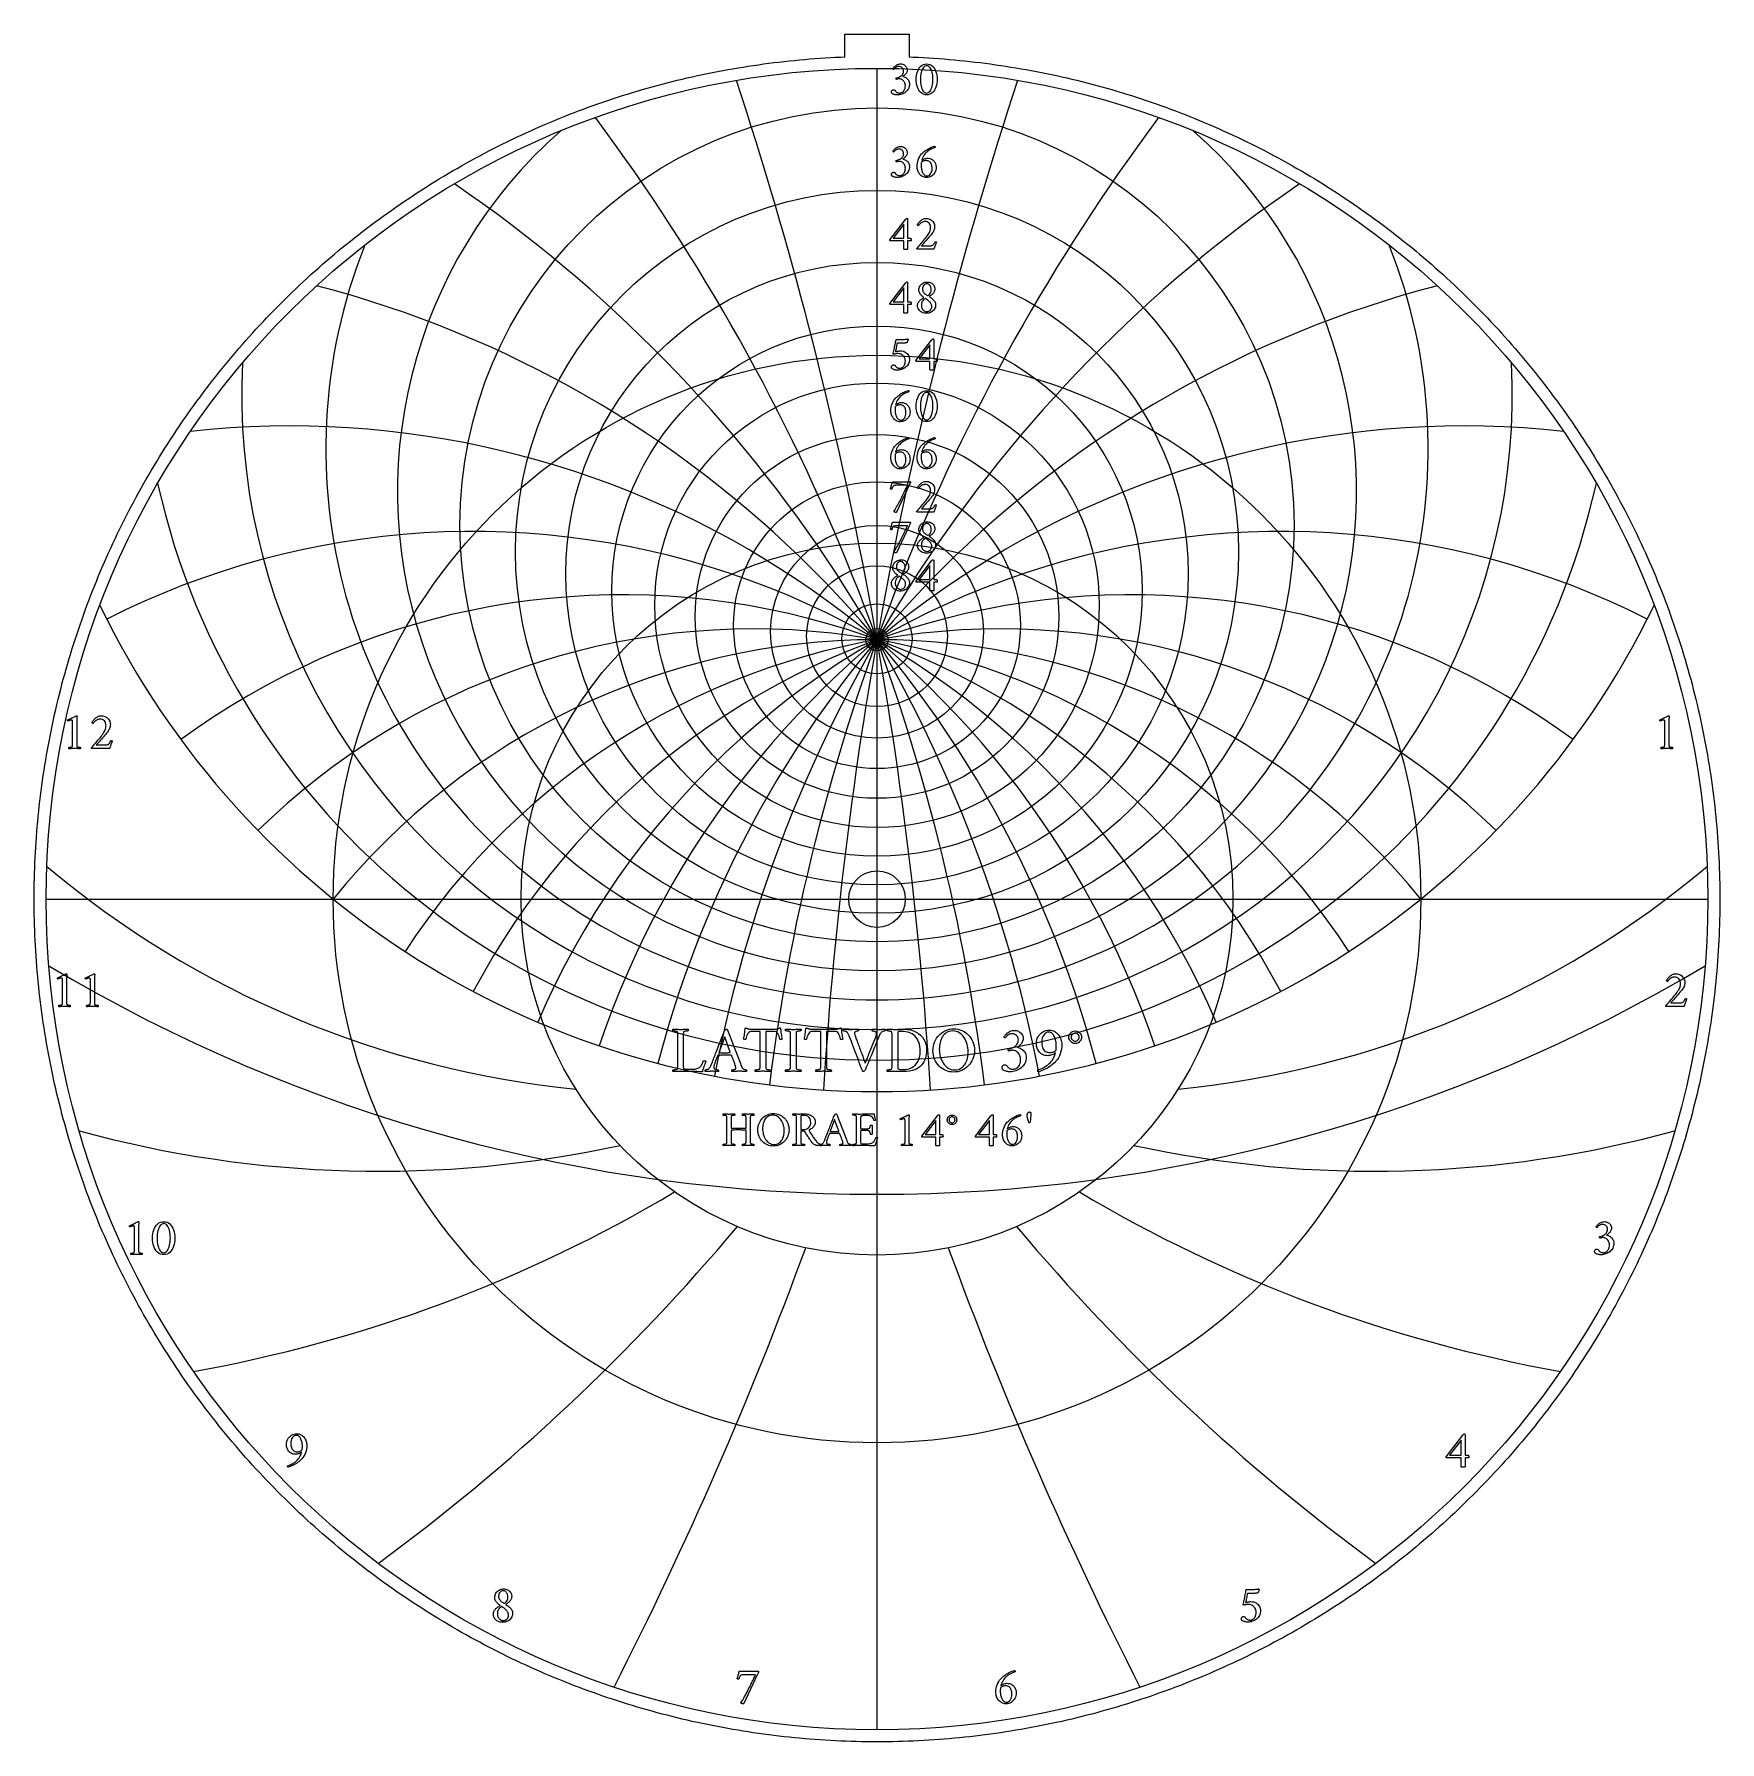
# Model space of a CAD drawing. Header units: millimetres. Extents: x -71 to 71, y -71 to 73.
import ezdxf

# ---------------------------------------------------------------- set-up
doc = ezdxf.new("R2010")
doc.units = ezdxf.units.MM
for name, color, linetype in [('CUT_INNER', 6, 'Continuous'), ('CUT_OUTER', 1, 'Continuous'), ('ENGRAVE', 7, 'Continuous'), ('ENGRAVE_FINE', 8, 'Continuous'), ('TEXT', 5, 'Continuous')]:
    doc.layers.add(name, color=color, linetype=linetype)

msp = doc.modelspace()

# ---------------------------------------------------------------- linework, layer by layer
at = {"layer": 'CUT_INNER'}
msp.add_circle((0, 0), 2.39, dxfattribs=at)
at = {"layer": 'CUT_OUTER'}
msp.add_lwpolyline([(71.2187, -0.437), (71.2146, -0.874), (71.2079, -1.3109), (71.1985, -1.7478), (71.1865, -2.1847), (71.1717, -2.6214), (71.1543, -3.0581), (71.1342, -3.4946), (71.1114, -3.931), (71.086, -4.3673), (71.0578, -4.8034), (71.027, -5.2393), (70.9935, -5.675), (70.9574, -6.1105), (70.9186, -6.5458), (70.8771, -6.9808), (70.8329, -7.4155), (70.7861, -7.85), (70.7366, -8.2842), (70.6844, -8.7181), (70.6296, -9.1516), (70.5721, -9.5848), (70.5119, -10.0177), (70.4492, -10.4501), (70.3837, -10.8822), (70.3156, -11.3139), (70.2449, -11.7451), (70.1715, -12.1759), (70.0954, -12.6062), (70.0168, -13.0361), (69.9355, -13.4655), (69.8515, -13.8943), (69.765, -14.3227), (69.6758, -14.7505), (69.5839, -15.1777), (69.4895, -15.6044), (69.3925, -16.0305), (69.2928, -16.456), (69.1905, -16.8808), (69.0856, -17.305), (68.9781, -17.7286), (68.8681, -18.1515), (68.7554, -18.5738), (68.6401, -18.9953), (68.5223, -19.4161), (68.4019, -19.8362), (68.2789, -20.2555), (68.1533, -20.6741), (68.0252, -21.0919), (67.8945, -21.5089), (67.7612, -21.9251), (67.6254, -22.3404), (67.487, -22.7549), (67.3462, -23.1686), (67.2027, -23.5814), (67.0568, -23.9933), (66.9083, -24.4043), (66.7573, -24.8144), (66.6038, -25.2235), (66.4477, -25.6317), (66.2892, -26.039), (66.1282, -26.4452), (65.9647, -26.8505), (65.7987, -27.2547), (65.6302, -27.6579), (65.4593, -28.0601), (65.2859, -28.4612), (65.11, -28.8613), (64.9317, -29.2603), (64.7509, -29.6581), (64.5677, -30.0549), (64.3821, -30.4505), (64.1941, -30.8449), (64.0036, -31.2382), (63.8107, -31.6304), (63.6154, -32.0213), (63.4178, -32.4111), (63.2177, -32.7996), (63.0152, -33.1868), (62.8104, -33.5729), (62.6033, -33.9576), (62.3937, -34.3411), (62.1818, -34.7233), (61.9676, -35.1042), (61.751, -35.4838), (61.5321, -35.862), (61.3109, -36.2389), (61.0874, -36.6144), (60.8616, -36.9885), (60.6335, -37.3613), (60.4031, -37.7326), (60.1705, -38.1025), (59.9355, -38.471), (59.6984, -38.838), (59.4589, -39.2036), (59.2173, -39.5677), (58.9734, -39.9303), (58.7273, -40.2914), (58.4789, -40.651), (58.2284, -41.0091), (57.9757, -41.3656), (57.7208, -41.7205), (57.4637, -42.0739), (57.2044, -42.4257), (56.943, -42.7759), (56.6795, -43.1245), (56.4138, -43.4715), (56.146, -43.8168), (55.8761, -44.1605), (55.6041, -44.5025), (55.33, -44.8428), (55.0538, -45.1815), (54.7755, -45.5184), (54.4952, -45.8537), (54.2128, -46.1872), (53.9284, -46.519), (53.642, -46.849), (53.3535, -47.1773), (53.063, -47.5037), (52.7705, -47.8284), (52.4761, -48.1513), (52.1796, -48.4724), (51.8812, -48.7917), (51.5809, -49.1091), (51.2786, -49.4246), (50.9743, -49.7384), (50.6682, -50.0502), (50.3601, -50.3601), (50.0502, -50.6682), (49.7384, -50.9743), (49.4246, -51.2786), (49.1091, -51.5809), (48.7917, -51.8812), (48.4724, -52.1796), (48.1513, -52.4761), (47.8284, -52.7705), (47.5037, -53.063), (47.1773, -53.3535), (46.849, -53.642), (46.519, -53.9284), (46.1872, -54.2128), (45.8537, -54.4952), (45.5184, -54.7755), (45.1815, -55.0538), (44.8428, -55.33), (44.5025, -55.6041), (44.1605, -55.8761), (43.8168, -56.146), (43.4715, -56.4138), (43.1245, -56.6795), (42.7759, -56.943), (42.4257, -57.2044), (42.0739, -57.4637), (41.7205, -57.7208), (41.3656, -57.9757), (41.0091, -58.2284), (40.651, -58.4789), (40.2914, -58.7273), (39.9303, -58.9734), (39.5677, -59.2173), (39.2036, -59.4589), (38.838, -59.6984), (38.471, -59.9355), (38.1025, -60.1705), (37.7326, -60.4031), (37.3613, -60.6335), (36.9885, -60.8616), (36.6144, -61.0874), (36.2389, -61.3109), (35.862, -61.5321), (35.4838, -61.751), (35.1042, -61.9676), (34.7233, -62.1818), (34.3411, -62.3937), (33.9576, -62.6033), (33.5729, -62.8104), (33.1868, -63.0152), (32.7996, -63.2177), (32.4111, -63.4178), (32.0213, -63.6154), (31.6304, -63.8107), (31.2382, -64.0036), (30.8449, -64.1941), (30.4505, -64.3821), (30.0549, -64.5677), (29.6581, -64.7509), (29.2603, -64.9317), (28.8613, -65.11), (28.4612, -65.2859), (28.0601, -65.4593), (27.6579, -65.6302), (27.2547, -65.7987), (26.8505, -65.9647), (26.4452, -66.1282), (26.039, -66.2892), (25.6317, -66.4477), (25.2235, -66.6038), (24.8144, -66.7573), (24.4043, -66.9083), (23.9933, -67.0568), (23.5814, -67.2027), (23.1686, -67.3462), (22.7549, -67.487), (22.3404, -67.6254), (21.9251, -67.7612), (21.5089, -67.8945), (21.0919, -68.0252), (20.6741, -68.1533), (20.2555, -68.2789), (19.8362, -68.4019), (19.4161, -68.5223), (18.9953, -68.6401), (18.5738, -68.7554), (18.1515, -68.8681), (17.7286, -68.9781), (17.305, -69.0856), (16.8808, -69.1905), (16.456, -69.2928), (16.0305, -69.3925), (15.6044, -69.4895), (15.1777, -69.5839), (14.7505, -69.6758), (14.3227, -69.765), (13.8943, -69.8515), (13.4655, -69.9355), (13.0361, -70.0168), (12.6062, -70.0954), (12.1759, -70.1715), (11.7451, -70.2449), (11.3139, -70.3156), (10.8822, -70.3837), (10.4501, -70.4492), (10.0177, -70.5119), (9.5848, -70.5721), (9.1516, -70.6296), (8.7181, -70.6844), (8.2842, -70.7366), (7.85, -70.7861), (7.4155, -70.8329), (6.9808, -70.8771), (6.5458, -70.9186), (6.1105, -70.9574), (5.675, -70.9935), (5.2393, -71.027), (4.8034, -71.0578), (4.3673, -71.086), (3.931, -71.1114), (3.4946, -71.1342), (3.0581, -71.1543), (2.6214, -71.1717), (2.1847, -71.1865), (1.7478, -71.1985), (1.3109, -71.2079), (0.874, -71.2146), (0.437, -71.2187), (0, -71.22), (-0.437, -71.2187), (-0.874, -71.2146), (-1.3109, -71.2079), (-1.7478, -71.1985), (-2.1847, -71.1865), (-2.6214, -71.1717), (-3.0581, -71.1543), (-3.4946, -71.1342), (-3.931, -71.1114), (-4.3673, -71.086), (-4.8034, -71.0578), (-5.2393, -71.027), (-5.675, -70.9935), (-6.1105, -70.9574), (-6.5458, -70.9186), (-6.9808, -70.8771), (-7.4155, -70.8329), (-7.85, -70.7861), (-8.2842, -70.7366), (-8.7181, -70.6844), (-9.1516, -70.6296), (-9.5848, -70.5721), (-10.0177, -70.5119), (-10.4501, -70.4492), (-10.8822, -70.3837), (-11.3139, -70.3156), (-11.7451, -70.2449), (-12.1759, -70.1715), (-12.6062, -70.0954), (-13.0361, -70.0168), (-13.4655, -69.9355), (-13.8943, -69.8515), (-14.3227, -69.765), (-14.7505, -69.6758), (-15.1777, -69.5839), (-15.6044, -69.4895), (-16.0305, -69.3925), (-16.456, -69.2928), (-16.8808, -69.1905), (-17.305, -69.0856), (-17.7286, -68.9781), (-18.1515, -68.8681), (-18.5738, -68.7554), (-18.9953, -68.6401), (-19.4161, -68.5223), (-19.8362, -68.4019), (-20.2555, -68.2789), (-20.6741, -68.1533), (-21.0919, -68.0252), (-21.5089, -67.8945), (-21.9251, -67.7612), (-22.3404, -67.6254), (-22.7549, -67.487), (-23.1686, -67.3462), (-23.5814, -67.2027), (-23.9933, -67.0568), (-24.4043, -66.9083), (-24.8144, -66.7573), (-25.2235, -66.6038), (-25.6317, -66.4477), (-26.039, -66.2892), (-26.4452, -66.1282), (-26.8505, -65.9647), (-27.2547, -65.7987), (-27.6579, -65.6302), (-28.0601, -65.4593), (-28.4612, -65.2859), (-28.8613, -65.11), (-29.2603, -64.9317), (-29.6581, -64.7509), (-30.0549, -64.5677), (-30.4505, -64.3821), (-30.8449, -64.1941), (-31.2382, -64.0036), (-31.6304, -63.8107), (-32.0213, -63.6154), (-32.4111, -63.4178), (-32.7996, -63.2177), (-33.1868, -63.0152), (-33.5729, -62.8104), (-33.9576, -62.6033), (-34.3411, -62.3937), (-34.7233, -62.1818), (-35.1042, -61.9676), (-35.4838, -61.751), (-35.862, -61.5321), (-36.2389, -61.3109), (-36.6144, -61.0874), (-36.9885, -60.8616), (-37.3613, -60.6335), (-37.7326, -60.4031), (-38.1025, -60.1705), (-38.471, -59.9355), (-38.838, -59.6984), (-39.2036, -59.4589), (-39.5677, -59.2173), (-39.9303, -58.9734), (-40.2914, -58.7273), (-40.651, -58.4789), (-41.0091, -58.2284), (-41.3656, -57.9757), (-41.7205, -57.7208), (-42.0739, -57.4637), (-42.4257, -57.2044), (-42.7759, -56.943), (-43.1245, -56.6795), (-43.4715, -56.4138), (-43.8168, -56.146), (-44.1605, -55.8761), (-44.5025, -55.6041), (-44.8428, -55.33), (-45.1815, -55.0538), (-45.5184, -54.7755), (-45.8537, -54.4952), (-46.1872, -54.2128), (-46.519, -53.9284), (-46.849, -53.642), (-47.1773, -53.3535), (-47.5037, -53.063), (-47.8284, -52.7705), (-48.1513, -52.4761), (-48.4724, -52.1796), (-48.7917, -51.8812), (-49.1091, -51.5809), (-49.4246, -51.2786), (-49.7384, -50.9743), (-50.0502, -50.6682), (-50.3601, -50.3601), (-50.6682, -50.0502), (-50.9743, -49.7384), (-51.2786, -49.4246), (-51.5809, -49.1091), (-51.8812, -48.7917), (-52.1796, -48.4724), (-52.4761, -48.1513), (-52.7705, -47.8284), (-53.063, -47.5037), (-53.3535, -47.1773), (-53.642, -46.849), (-53.9284, -46.519), (-54.2128, -46.1872), (-54.4952, -45.8537), (-54.7755, -45.5184), (-55.0538, -45.1815), (-55.33, -44.8428), (-55.6041, -44.5025), (-55.8761, -44.1605), (-56.146, -43.8168), (-56.4138, -43.4715), (-56.6795, -43.1245), (-56.943, -42.7759), (-57.2044, -42.4257), (-57.4637, -42.0739), (-57.7208, -41.7205), (-57.9757, -41.3656), (-58.2284, -41.0091), (-58.4789, -40.651), (-58.7273, -40.2914), (-58.9734, -39.9303), (-59.2173, -39.5677), (-59.4589, -39.2036), (-59.6984, -38.838), (-59.9355, -38.471), (-60.1705, -38.1025), (-60.4031, -37.7326), (-60.6335, -37.3613), (-60.8616, -36.9885), (-61.0874, -36.6144), (-61.3109, -36.2389), (-61.5321, -35.862), (-61.751, -35.4838), (-61.9676, -35.1042), (-62.1818, -34.7233), (-62.3937, -34.3411), (-62.6033, -33.9576), (-62.8104, -33.5729), (-63.0152, -33.1868), (-63.2177, -32.7996), (-63.4178, -32.4111), (-63.6154, -32.0213), (-63.8107, -31.6304), (-64.0036, -31.2382), (-64.1941, -30.8449), (-64.3821, -30.4505), (-64.5677, -30.0549), (-64.7509, -29.6581), (-64.9317, -29.2603), (-65.11, -28.8613), (-65.2859, -28.4612), (-65.4593, -28.0601), (-65.6302, -27.6579), (-65.7987, -27.2547), (-65.9647, -26.8505), (-66.1282, -26.4452), (-66.2892, -26.039), (-66.4477, -25.6317), (-66.6038, -25.2235), (-66.7573, -24.8144), (-66.9083, -24.4043), (-67.0568, -23.9933), (-67.2027, -23.5814), (-67.3462, -23.1686), (-67.487, -22.7549), (-67.6254, -22.3404), (-67.7612, -21.9251), (-67.8945, -21.5089), (-68.0252, -21.0919), (-68.1533, -20.6741), (-68.2789, -20.2555), (-68.4019, -19.8362), (-68.5223, -19.4161), (-68.6401, -18.9953), (-68.7554, -18.5738), (-68.8681, -18.1515), (-68.9781, -17.7286), (-69.0856, -17.305), (-69.1905, -16.8808), (-69.2928, -16.456), (-69.3925, -16.0305), (-69.4895, -15.6044), (-69.5839, -15.1777), (-69.6758, -14.7505), (-69.765, -14.3227), (-69.8515, -13.8943), (-69.9355, -13.4655), (-70.0168, -13.0361), (-70.0954, -12.6062), (-70.1715, -12.1759), (-70.2449, -11.7451), (-70.3156, -11.3139), (-70.3837, -10.8822), (-70.4492, -10.4501), (-70.5119, -10.0177), (-70.5721, -9.5848), (-70.6296, -9.1516), (-70.6844, -8.7181), (-70.7366, -8.2842), (-70.7861, -7.85), (-70.8329, -7.4155), (-70.8771, -6.9808), (-70.9186, -6.5458), (-70.9574, -6.1105), (-70.9935, -5.675), (-71.027, -5.2393), (-71.0578, -4.8034), (-71.086, -4.3673), (-71.1114, -3.931), (-71.1342, -3.4946), (-71.1543, -3.0581), (-71.1717, -2.6214), (-71.1865, -2.1847), (-71.1985, -1.7478), (-71.2079, -1.3109), (-71.2146, -0.874), (-71.2187, -0.437), (-71.22, 0), (-71.2187, 0.437), (-71.2146, 0.874), (-71.2079, 1.3109), (-71.1985, 1.7478), (-71.1865, 2.1847), (-71.1717, 2.6214), (-71.1543, 3.0581), (-71.1342, 3.4946), (-71.1114, 3.931), (-71.086, 4.3673), (-71.0578, 4.8034), (-71.027, 5.2393), (-70.9935, 5.675), (-70.9574, 6.1105), (-70.9186, 6.5458), (-70.8771, 6.9808), (-70.8329, 7.4155), (-70.7861, 7.85), (-70.7366, 8.2842), (-70.6844, 8.7181), (-70.6296, 9.1516), (-70.5721, 9.5848), (-70.5119, 10.0177), (-70.4492, 10.4501), (-70.3837, 10.8822), (-70.3156, 11.3139), (-70.2449, 11.7451), (-70.1715, 12.1759), (-70.0954, 12.6062), (-70.0168, 13.0361), (-69.9355, 13.4655), (-69.8515, 13.8943), (-69.765, 14.3227), (-69.6758, 14.7505), (-69.5839, 15.1777), (-69.4895, 15.6044), (-69.3925, 16.0305), (-69.2928, 16.456), (-69.1905, 16.8808), (-69.0856, 17.305), (-68.9781, 17.7286), (-68.8681, 18.1515), (-68.7554, 18.5738), (-68.6401, 18.9953), (-68.5223, 19.4161), (-68.4019, 19.8362), (-68.2789, 20.2555), (-68.1533, 20.6741), (-68.0252, 21.0919), (-67.8945, 21.5089), (-67.7612, 21.9251), (-67.6254, 22.3404), (-67.487, 22.7549), (-67.3462, 23.1686), (-67.2027, 23.5814), (-67.0568, 23.9933), (-66.9083, 24.4043), (-66.7573, 24.8144), (-66.6038, 25.2235), (-66.4477, 25.6317), (-66.2892, 26.039), (-66.1282, 26.4452), (-65.9647, 26.8505), (-65.7987, 27.2547), (-65.6302, 27.6579), (-65.4593, 28.0601), (-65.2859, 28.4612), (-65.11, 28.8613), (-64.9317, 29.2603), (-64.7509, 29.6581), (-64.5677, 30.0549), (-64.3821, 30.4505), (-64.1941, 30.8449), (-64.0036, 31.2382), (-63.8107, 31.6304), (-63.6154, 32.0213), (-63.4178, 32.4111), (-63.2177, 32.7996), (-63.0152, 33.1868), (-62.8104, 33.5729), (-62.6033, 33.9576), (-62.3937, 34.3411), (-62.1818, 34.7233), (-61.9676, 35.1042), (-61.751, 35.4838), (-61.5321, 35.862), (-61.3109, 36.2389), (-61.0874, 36.6144), (-60.8616, 36.9885), (-60.6335, 37.3613), (-60.4031, 37.7326), (-60.1705, 38.1025), (-59.9355, 38.471), (-59.6984, 38.838), (-59.4589, 39.2036), (-59.2173, 39.5677), (-58.9734, 39.9303), (-58.7273, 40.2914), (-58.4789, 40.651), (-58.2284, 41.0091), (-57.9757, 41.3656), (-57.7208, 41.7205), (-57.4637, 42.0739), (-57.2044, 42.4257), (-56.943, 42.7759), (-56.6795, 43.1245), (-56.4138, 43.4715), (-56.146, 43.8168), (-55.8761, 44.1605), (-55.6041, 44.5025), (-55.33, 44.8428), (-55.0538, 45.1815), (-54.7755, 45.5184), (-54.4952, 45.8537), (-54.2128, 46.1872), (-53.9284, 46.519), (-53.642, 46.849), (-53.3535, 47.1773), (-53.063, 47.5037), (-52.7705, 47.8284), (-52.4761, 48.1513), (-52.1796, 48.4724), (-51.8812, 48.7917), (-51.5809, 49.1091), (-51.2786, 49.4246), (-50.9743, 49.7384), (-50.6682, 50.0502), (-50.3601, 50.3601), (-50.0502, 50.6682), (-49.7384, 50.9743), (-49.4246, 51.2786), (-49.1091, 51.5809), (-48.7917, 51.8812), (-48.4724, 52.1796), (-48.1513, 52.4761), (-47.8284, 52.7705), (-47.5037, 53.063), (-47.1773, 53.3535), (-46.849, 53.642), (-46.519, 53.9284), (-46.1872, 54.2128), (-45.8537, 54.4952), (-45.5184, 54.7755), (-45.1815, 55.0538), (-44.8428, 55.33), (-44.5025, 55.6041), (-44.1605, 55.8761), (-43.8168, 56.146), (-43.4715, 56.4138), (-43.1245, 56.6795), (-42.7759, 56.943), (-42.4257, 57.2044), (-42.0739, 57.4637), (-41.7205, 57.7208), (-41.3656, 57.9757), (-41.0091, 58.2284), (-40.651, 58.4789), (-40.2914, 58.7273), (-39.9303, 58.9734), (-39.5677, 59.2173), (-39.2036, 59.4589), (-38.838, 59.6984), (-38.471, 59.9355), (-38.1025, 60.1705), (-37.7326, 60.4031), (-37.3613, 60.6335), (-36.9885, 60.8616), (-36.6144, 61.0874), (-36.2389, 61.3109), (-35.862, 61.5321), (-35.4838, 61.751), (-35.1042, 61.9676), (-34.7233, 62.1818), (-34.3411, 62.3937), (-33.9576, 62.6033), (-33.5729, 62.8104), (-33.1868, 63.0152), (-32.7996, 63.2177), (-32.4111, 63.4178), (-32.0213, 63.6154), (-31.6304, 63.8107), (-31.2382, 64.0036), (-30.8449, 64.1941), (-30.4505, 64.3821), (-30.0549, 64.5677), (-29.6581, 64.7509), (-29.2603, 64.9317), (-28.8613, 65.11), (-28.4612, 65.2859), (-28.0601, 65.4593), (-27.6579, 65.6302), (-27.2547, 65.7987), (-26.8505, 65.9647), (-26.4452, 66.1282), (-26.039, 66.2892), (-25.6317, 66.4477), (-25.2235, 66.6038), (-24.8144, 66.7573), (-24.4043, 66.9083), (-23.9933, 67.0568), (-23.5814, 67.2027), (-23.1686, 67.3462), (-22.7549, 67.487), (-22.3404, 67.6254), (-21.9251, 67.7612), (-21.5089, 67.8945), (-21.0919, 68.0252), (-20.6741, 68.1533), (-20.2555, 68.2789), (-19.8362, 68.4019), (-19.4161, 68.5223), (-18.9953, 68.6401), (-18.5738, 68.7554), (-18.1515, 68.8681), (-17.7286, 68.9781), (-17.305, 69.0856), (-16.8808, 69.1905), (-16.456, 69.2928), (-16.0305, 69.3925), (-15.6044, 69.4895), (-15.1777, 69.5839), (-14.7505, 69.6758), (-14.3227, 69.765), (-13.8943, 69.8515), (-13.4655, 69.9355), (-13.0361, 70.0168), (-12.6062, 70.0954), (-12.1759, 70.1715), (-11.7451, 70.2449), (-11.3139, 70.3156), (-10.8822, 70.3837), (-10.4501, 70.4492), (-10.0177, 70.5119), (-9.5848, 70.5721), (-9.1516, 70.6296), (-8.7181, 70.6844), (-8.2842, 70.7366), (-7.85, 70.7861), (-7.4155, 70.8329), (-6.9808, 70.8771), (-6.5458, 70.9186), (-6.1105, 70.9574), (-5.675, 70.9935), (-5.2393, 71.027), (-4.8034, 71.0578), (-4.3673, 71.086), (-3.931, 71.1114), (-3.4946, 71.1342), (-3.0581, 71.1543), (-2.73, 71.1674), (-2.73, 73.092), (2.73, 73.092), (2.73, 71.1674), (3.0581, 71.1543), (3.4946, 71.1342), (3.931, 71.1114), (4.3673, 71.086), (4.8034, 71.0578), (5.2393, 71.027), (5.675, 70.9935), (6.1105, 70.9574), (6.5458, 70.9186), (6.9808, 70.8771), (7.4155, 70.8329), (7.85, 70.7861), (8.2842, 70.7366), (8.7181, 70.6844), (9.1516, 70.6296), (9.5848, 70.5721), (10.0177, 70.5119), (10.4501, 70.4492), (10.8822, 70.3837), (11.3139, 70.3156), (11.7451, 70.2449), (12.1759, 70.1715), (12.6062, 70.0954), (13.0361, 70.0168), (13.4655, 69.9355), (13.8943, 69.8515), (14.3227, 69.765), (14.7505, 69.6758), (15.1777, 69.5839), (15.6044, 69.4895), (16.0305, 69.3925), (16.456, 69.2928), (16.8808, 69.1905), (17.305, 69.0856), (17.7286, 68.9781), (18.1515, 68.8681), (18.5738, 68.7554), (18.9953, 68.6401), (19.4161, 68.5223), (19.8362, 68.4019), (20.2555, 68.2789), (20.6741, 68.1533), (21.0919, 68.0252), (21.5089, 67.8945), (21.9251, 67.7612), (22.3404, 67.6254), (22.7549, 67.487), (23.1686, 67.3462), (23.5814, 67.2027), (23.9933, 67.0568), (24.4043, 66.9083), (24.8144, 66.7573), (25.2235, 66.6038), (25.6317, 66.4477), (26.039, 66.2892), (26.4452, 66.1282), (26.8505, 65.9647), (27.2547, 65.7987), (27.6579, 65.6302), (28.0601, 65.4593), (28.4612, 65.2859), (28.8613, 65.11), (29.2603, 64.9317), (29.6581, 64.7509), (30.0549, 64.5677), (30.4505, 64.3821), (30.8449, 64.1941), (31.2382, 64.0036), (31.6304, 63.8107), (32.0213, 63.6154), (32.4111, 63.4178), (32.7996, 63.2177), (33.1868, 63.0152), (33.5729, 62.8104), (33.9576, 62.6033), (34.3411, 62.3937), (34.7233, 62.1818), (35.1042, 61.9676), (35.4838, 61.751), (35.862, 61.5321), (36.2389, 61.3109), (36.6144, 61.0874), (36.9885, 60.8616), (37.3613, 60.6335), (37.7326, 60.4031), (38.1025, 60.1705), (38.471, 59.9355), (38.838, 59.6984), (39.2036, 59.4589), (39.5677, 59.2173), (39.9303, 58.9734), (40.2914, 58.7273), (40.651, 58.4789), (41.0091, 58.2284), (41.3656, 57.9757), (41.7205, 57.7208), (42.0739, 57.4637), (42.4257, 57.2044), (42.7759, 56.943), (43.1245, 56.6795), (43.4715, 56.4138), (43.8168, 56.146), (44.1605, 55.8761), (44.5025, 55.6041), (44.8428, 55.33), (45.1815, 55.0538), (45.5184, 54.7755), (45.8537, 54.4952), (46.1872, 54.2128), (46.519, 53.9284), (46.849, 53.642), (47.1773, 53.3535), (47.5037, 53.063), (47.8284, 52.7705), (48.1513, 52.4761), (48.4724, 52.1796), (48.7917, 51.8812), (49.1091, 51.5809), (49.4246, 51.2786), (49.7384, 50.9743), (50.0502, 50.6682), (50.3601, 50.3601), (50.6682, 50.0502), (50.9743, 49.7384), (51.2786, 49.4246), (51.5809, 49.1091), (51.8812, 48.7917), (52.1796, 48.4724), (52.4761, 48.1513), (52.7705, 47.8284), (53.063, 47.5037), (53.3535, 47.1773), (53.642, 46.849), (53.9284, 46.519), (54.2128, 46.1872), (54.4952, 45.8537), (54.7755, 45.5184), (55.0538, 45.1815), (55.33, 44.8428), (55.6041, 44.5025), (55.8761, 44.1605), (56.146, 43.8168), (56.4138, 43.4715), (56.6795, 43.1245), (56.943, 42.7759), (57.2044, 42.4257), (57.4637, 42.0739), (57.7208, 41.7205), (57.9757, 41.3656), (58.2284, 41.0091), (58.4789, 40.651), (58.7273, 40.2914), (58.9734, 39.9303), (59.2173, 39.5677), (59.4589, 39.2036), (59.6984, 38.838), (59.9355, 38.471), (60.1705, 38.1025), (60.4031, 37.7326), (60.6335, 37.3613), (60.8616, 36.9885), (61.0874, 36.6144), (61.3109, 36.2389), (61.5321, 35.862), (61.751, 35.4838), (61.9676, 35.1042), (62.1818, 34.7233), (62.3937, 34.3411), (62.6033, 33.9576), (62.8104, 33.5729), (63.0152, 33.1868), (63.2177, 32.7996), (63.4178, 32.4111), (63.6154, 32.0213), (63.8107, 31.6304), (64.0036, 31.2382), (64.1941, 30.8449), (64.3821, 30.4505), (64.5677, 30.0549), (64.7509, 29.6581), (64.9317, 29.2603), (65.11, 28.8613), (65.2859, 28.4612), (65.4593, 28.0601), (65.6302, 27.6579), (65.7987, 27.2547), (65.9647, 26.8505), (66.1282, 26.4452), (66.2892, 26.039), (66.4477, 25.6317), (66.6038, 25.2235), (66.7573, 24.8144), (66.9083, 24.4043), (67.0568, 23.9933), (67.2027, 23.5814), (67.3462, 23.1686), (67.487, 22.7549), (67.6254, 22.3404), (67.7612, 21.9251), (67.8945, 21.5089), (68.0252, 21.0919), (68.1533, 20.6741), (68.2789, 20.2555), (68.4019, 19.8362), (68.5223, 19.4161), (68.6401, 18.9953), (68.7554, 18.5738), (68.8681, 18.1515), (68.9781, 17.7286), (69.0856, 17.305), (69.1905, 16.8808), (69.2928, 16.456), (69.3925, 16.0305), (69.4895, 15.6044), (69.5839, 15.1777), (69.6758, 14.7505), (69.765, 14.3227), (69.8515, 13.8943), (69.9355, 13.4655), (70.0168, 13.0361), (70.0954, 12.6062), (70.1715, 12.1759), (70.2449, 11.7451), (70.3156, 11.3139), (70.3837, 10.8822), (70.4492, 10.4501), (70.5119, 10.0177), (70.5721, 9.5848), (70.6296, 9.1516), (70.6844, 8.7181), (70.7366, 8.2842), (70.7861, 7.85), (70.8329, 7.4155), (70.8771, 6.9808), (70.9186, 6.5458), (70.9574, 6.1105), (70.9935, 5.675), (71.027, 5.2393), (71.0578, 4.8034), (71.086, 4.3673), (71.1114, 3.931), (71.1342, 3.4946), (71.1543, 3.0581), (71.1717, 2.6214), (71.1865, 2.1847), (71.1985, 1.7478), (71.2079, 1.3109), (71.2146, 0.874), (71.2187, 0.437), (71.22, 0)], close=True, dxfattribs=at)
at = {"layer": 'ENGRAVE'}
for points in [[(0, -70.2), (0, 70.2)], [(-70.2, 0), (70.2, 0)], [(0, -70.2), (0, -30.0798)]]:
    msp.add_lwpolyline(points, dxfattribs=at)
for centre, radius in [((0, 0), 70.2), ((0, 31.6222), 35.2387), ((0, 29.3414), 30.5447), ((0, 27.5032), 26.2999), ((0, 26.02), 22.4035), ((0, 0), 45.9522), ((0, 24.8284), 18.7786), ((0, 23.8818), 15.3651), ((0, 23.1462), 12.1141), ((0, 22.5969), 8.9852), ((0, 0), 30.0798), ((0, 22.216), 5.9435), ((0, 21.992), 2.958), ((0, 21.9181), 0.936)]:
    msp.add_circle(centre, radius, dxfattribs=at)
for centre, radius, start, end in [((0, 34.4687), 40.5184, 131.307855, 48.692145), ((0, 38.0583), 46.5751, 158.307565, 21.692435), ((0, 42.6543), 53.6864, 177.166321, 2.833679), ((0, 48.6634), 62.275, 192.562112, 347.437888), ((0, 56.7462), 73.0187, 205.930897, 334.069103), ((0, -37.2113), 59.1294, 39, 141), ((0, -37.2113), 59.1294, 39, 141), ((-17.5067, 65.3361), 81.7734, 229.930345, 264.433471), ((17.5067, 65.3361), 81.7734, 275.566529, 310.069655), ((-42.0451, 72.8242), 95.8267, 254.649234, 282.251734), ((42.0451, 72.8242), 95.8267, 257.748266, 285.350766), ((-78.9452, 78.9452), 120.7324, 280.110978, 300.812853), ((78.9452, 78.9452), 120.7324, 239.187147, 259.889022), ((-144.5933, 83.481), 173.1702, 306.268884, 320.070135), ((144.5933, 83.481), 173.1702, 219.929865, 233.731116), ((-321.9612, 86.2692), 336.4714, 332.979731, 339.880356), ((321.9612, 86.2692), 336.4714, 200.119644, 207.020269)]:
    msp.add_arc(centre, radius, start, end, dxfattribs=at)
at = {"layer": 'ENGRAVE_FINE'}
for centre, radius, start, end in [((-335.3395, -37.2113), 340.5127, 3.549067, 18.208032), ((-335.3395, -37.2113), 340.5127, 3.549067, 18.208032), ((335.3395, -37.2113), 340.5127, 161.791968, 176.450933), ((335.3395, -37.2113), 340.5127, 161.791968, 176.450933), ((-162.4567, -37.2113), 172.8828, 7.145895, 36.6736), ((-162.4567, -37.2113), 172.8828, 7.145895, 36.6736), ((162.4567, -37.2113), 172.8828, 143.3264, 172.854105), ((162.4567, -37.2113), 172.8828, 143.3264, 172.854105), ((-102.4151, -37.2113), 118.2588, 10.840654, 55.662821), ((-102.4151, -37.2113), 118.2588, 10.840654, 55.662821), ((102.4151, -37.2113), 118.2588, 124.337179, 169.159346), ((102.4151, -37.2113), 118.2588, 124.337179, 169.159346), ((-70.4677, -37.2113), 91.989, 14.688568, 75.445741), ((-70.4677, -37.2113), 91.989, 14.688568, 75.445741), ((70.4677, -37.2113), 91.989, 104.554259, 165.311432), ((70.4677, -37.2113), 91.989, 104.554259, 165.311432), ((-49.6155, -37.2113), 77.188, 18.753071, 96.251491), ((-49.6155, -37.2113), 77.188, 18.753071, 96.251491), ((49.6155, -37.2113), 77.188, 83.748509, 161.246929), ((49.6155, -37.2113), 77.188, 83.748509, 161.246929), ((-34.1384, -37.2113), 68.2768, 23.109812, 116.954145), ((-34.1384, -37.2113), 68.2768, 23.109812, 116.954145), ((34.1384, -37.2113), 68.2768, 63.045855, 156.890188), ((34.1384, -37.2113), 68.2768, 63.045855, 156.890188), ((-21.5213, -37.2113), 62.9242, 27.851987, 126.345474), ((-21.5213, -37.2113), 62.9242, 27.851987, 126.345474), ((21.5213, -37.2113), 62.9242, 53.654526, 152.148013), ((21.5213, -37.2113), 62.9242, 53.654526, 152.148013), ((-10.4261, -37.2113), 60.0416, 33.097661, 134.238363), ((-10.4261, -37.2113), 60.0416, 33.097661, 134.238363), ((10.4261, -37.2113), 60.0416, 45.761637, 146.902339), ((10.4261, -37.2113), 60.0416, 45.761637, 146.902339), ((0, 111.4929), 136.4429, 239.147014, 300.852986)]:
    msp.add_arc(centre, radius, start, end, dxfattribs=at)
at = {"layer": 'TEXT'}
for points in [[(2.0218, 70.5793), (2.075, 70.5755), (2.1308, 70.5642), (2.1892, 70.5454), (2.2502, 70.5191), (2.3102, 70.4855), (2.3659, 70.4449), (2.4171, 70.3973), (2.464, 70.3427), (2.503, 70.2814), (2.5309, 70.214), (2.5477, 70.1403), (2.5532, 70.0603), (2.5492, 69.9973), (2.5372, 69.9368), (2.517, 69.879), (2.4889, 69.8237), (2.4552, 69.7715), (2.4183, 69.723), (2.3784, 69.6781), (2.3353, 69.6369), (2.2918, 69.5995), (2.2507, 69.5663), (2.2119, 69.5372), (2.1754, 69.5123), (2.2346, 69.5001), (2.2958, 69.4802), (2.3592, 69.4524), (2.4245, 69.4168), (2.4885, 69.3736), (2.5475, 69.3229), (2.6016, 69.2647), (2.6508, 69.1989), (2.6917, 69.1256), (2.7209, 69.0448), (2.7384, 68.9564), (2.7442, 68.8605), (2.7386, 68.7592), (2.7219, 68.6628), (2.694, 68.5713), (2.655, 68.4848), (2.6067, 68.4038), (2.5512, 68.3291), (2.4884, 68.2606), (2.4183, 68.1983), (2.3424, 68.1427), (2.2621, 68.094), (2.1774, 68.0524), (2.0883, 68.0177), (1.9964, 67.9905), (1.9035, 67.971), (1.8096, 67.9594), (1.7146, 67.9555), (1.6727, 67.9569), (1.6259, 67.9612), (1.5741, 67.9683), (1.5174, 67.9783), (1.4597, 67.9914), (1.4048, 68.0079), (1.3528, 68.0277), (1.3036, 68.051), (1.2943, 68.0593), (1.2828, 68.0717), (1.2694, 68.0883), (1.2538, 68.1091), (1.2393, 68.1322), (1.2289, 68.1558), (1.2226, 68.1799), (1.2206, 68.2046), (1.2238, 68.2461), (1.2335, 68.2835), (1.2498, 68.3167), (1.2725, 68.3457), (1.2993, 68.3693), (1.328, 68.3862), (1.3585, 68.3963), (1.3908, 68.3997), (1.4301, 68.3957), (1.465, 68.3836), (1.4955, 68.3635), (1.5216, 68.3353), (1.5456, 68.3041), (1.5698, 68.2746), (1.5943, 68.247), (1.6191, 68.2212), (1.6496, 68.1943), (1.683, 68.1719), (1.7192, 68.1538), (1.7582, 68.1402), (1.7986, 68.1302), (1.8386, 68.1231), (1.8785, 68.1188), (1.918, 68.1174), (1.9721, 68.1211), (2.0265, 68.1324), (2.0811, 68.1512), (2.136, 68.1776), (2.1888, 68.2126), (2.2372, 68.2575), (2.2812, 68.3123), (2.3208, 68.3769), (2.3534, 68.4522), (2.3768, 68.5393), (2.3908, 68.638), (2.3955, 68.7484), (2.3908, 68.829), (2.3768, 68.9046), (2.3534, 68.9753), (2.3208, 69.0411), (2.2807, 69.1012), (2.2351, 69.1548), (2.1841, 69.2019), (2.1277, 69.2425), (2.0676, 69.2752), (2.0057, 69.2985), (1.942, 69.3125), (1.8765, 69.3172), (1.8432, 69.3159), (1.8096, 69.312), (1.7757, 69.3055), (1.7416, 69.2964), (1.7093, 69.2868), (1.6809, 69.2788), (1.6564, 69.2723), (1.6357, 69.2674), (1.6248, 69.2848), (1.6171, 69.3037), (1.6124, 69.3242), (1.6108, 69.3463), (1.6113, 69.3598), (1.6129, 69.3712), (1.6155, 69.3805), (1.6191, 69.3878), (1.699, 69.4088), (1.7769, 69.4345), (1.8527, 69.4648), (1.9263, 69.4999), (1.9955, 69.54), (2.0576, 69.5855), (2.1128, 69.6365), (2.1609, 69.6929), (2.2, 69.7556), (2.2279, 69.8253), (2.2446, 69.9019), (2.2502, 69.9856), (2.2432, 70.0632), (2.2222, 70.134), (2.1871, 70.1981), (2.1381, 70.2555), (2.0781, 70.3027), (2.0104, 70.3364), (1.9349, 70.3567), (1.8516, 70.3634), (1.7893, 70.3596), (1.7312, 70.3484), (1.6773, 70.3295), (1.6274, 70.3032), (1.5822, 70.2729), (1.5418, 70.242), (1.5064, 70.2106), (1.4759, 70.1787), (1.4501, 70.1495), (1.4287, 70.1262), (1.4117, 70.109), (1.3991, 70.0977), (1.3908, 70.0995), (1.3825, 70.105), (1.3742, 70.1141), (1.3659, 70.1268), (1.3586, 70.1413), (1.3534, 70.1558), (1.3503, 70.1704), (1.3493, 70.1849), (1.3826, 70.2322), (1.4204, 70.2788), (1.4625, 70.3246), (1.5091, 70.3696), (1.5598, 70.4125), (1.6145, 70.4516), (1.673, 70.4872), (1.7354, 70.5191), (1.8015, 70.5454), (1.8713, 70.5642), (1.9448, 70.5755), (2.0218, 70.5793)], [(4.1931, 70.5751), (4.3308, 70.564), (4.4573, 70.5305), (4.5726, 70.4747), (4.6768, 70.3966), (4.7694, 70.3), (4.8501, 70.1885), (4.9189, 70.0623), (4.9757, 69.9213), (5.0202, 69.7693), (5.052, 69.6104), (5.0711, 69.4445), (5.0774, 69.2715), (5.0709, 69.0986), (5.0515, 68.9327), (5.019, 68.7737), (4.9736, 68.6218), (4.9159, 68.4807), (4.8465, 68.354), (4.7654, 68.2419), (4.6726, 68.1444), (4.5687, 68.0654), (4.4542, 68.0089), (4.329, 67.9751), (4.1931, 67.9638), (4.0608, 67.9751), (3.9378, 68.0089), (3.8242, 68.0654), (3.7198, 68.1444), (3.626, 68.2419), (3.5439, 68.354), (3.4735, 68.4807), (3.4147, 68.6218), (3.3684, 68.7737), (3.3353, 68.9327), (3.3155, 69.0986), (3.3088, 69.2715), (3.3153, 69.4445), (3.3348, 69.6104), (3.3672, 69.7693), (3.4126, 69.9213), (3.4705, 70.0623), (3.5403, 70.1885), (3.622, 70.3), (3.7157, 70.3966), (3.8203, 70.4747), (3.9347, 70.5305), (4.059, 70.564), (4.1931, 70.5751)], [(4.2139, 70.4257), (4.1318, 70.416), (4.0556, 70.3868), (3.9854, 70.3381), (3.9212, 70.27), (3.8635, 70.1855), (3.8127, 70.0878), (3.769, 69.9769), (3.7323, 69.8528), (3.7032, 69.7184), (3.6825, 69.5767), (3.67, 69.4277), (3.6659, 69.2715), (3.67, 69.117), (3.6825, 68.969), (3.7032, 68.8274), (3.7323, 68.6924), (3.7685, 68.5672), (3.8107, 68.4552), (3.8588, 68.3565), (3.9129, 68.271), (3.9722, 68.202), (4.0359, 68.1527), (4.104, 68.1231), (4.1765, 68.1132), (4.264, 68.1234), (4.3436, 68.1537), (4.4155, 68.2043), (4.4796, 68.2751), (4.536, 68.3629), (4.5849, 68.464), (4.6263, 68.5787), (4.6602, 68.7069), (4.6865, 68.8447), (4.7053, 68.9882), (4.7166, 69.1374), (4.7204, 69.2923), (4.7164, 69.4481), (4.7043, 69.5959), (4.6842, 69.7356), (4.656, 69.8673), (4.6207, 69.9885), (4.5792, 70.0967), (4.5315, 70.1919), (4.4775, 70.2741), (4.4182, 70.3404), (4.3545, 70.3878), (4.2864, 70.4162), (4.2139, 70.4257)], [(2.0218, 63.6045), (2.075, 63.6007), (2.1308, 63.5895), (2.1892, 63.5706), (2.2502, 63.5443), (2.3102, 63.5107), (2.3659, 63.4701), (2.4171, 63.4225), (2.464, 63.3679), (2.503, 63.3066), (2.5309, 63.2392), (2.5477, 63.1655), (2.5532, 63.0856), (2.5492, 63.0225), (2.5372, 62.962), (2.517, 62.9042), (2.4889, 62.8489), (2.4552, 62.7968), (2.4183, 62.7482), (2.3784, 62.7033), (2.3353, 62.6621), (2.2918, 62.6247), (2.2507, 62.5915), (2.2119, 62.5624), (2.1754, 62.5375), (2.2346, 62.5253), (2.2958, 62.5054), (2.3592, 62.4776), (2.4245, 62.4421), (2.4885, 62.3988), (2.5475, 62.3481), (2.6016, 62.2899), (2.6508, 62.2241), (2.6917, 62.1508), (2.7209, 62.07), (2.7384, 61.9816), (2.7442, 61.8857), (2.7386, 61.7844), (2.7219, 61.688), (2.694, 61.5966), (2.655, 61.51), (2.6067, 61.4291), (2.5512, 61.3543), (2.4884, 61.2858), (2.4183, 61.2236), (2.3424, 61.1679), (2.2621, 61.1192), (2.1774, 61.0776), (2.0883, 61.043), (1.9964, 61.0157), (1.9035, 60.9963), (1.8096, 60.9846), (1.7146, 60.9807), (1.6727, 60.9821), (1.6259, 60.9864), (1.5741, 60.9935), (1.5174, 61.0035), (1.4597, 61.0166), (1.4048, 61.0331), (1.3528, 61.0529), (1.3036, 61.0762), (1.2943, 61.0845), (1.2828, 61.0969), (1.2694, 61.1135), (1.2538, 61.1343), (1.2393, 61.1574), (1.2289, 61.181), (1.2226, 61.2051), (1.2206, 61.2298), (1.2238, 61.2713), (1.2335, 61.3087), (1.2498, 61.3419), (1.2725, 61.3709), (1.2993, 61.3945), (1.328, 61.4114), (1.3585, 61.4215), (1.3908, 61.4249), (1.4301, 61.4209), (1.465, 61.4088), (1.4955, 61.3887), (1.5216, 61.3606), (1.5456, 61.3293), (1.5698, 61.2998), (1.5943, 61.2722), (1.6191, 61.2464), (1.6496, 61.2195), (1.683, 61.1971), (1.7192, 61.1791), (1.7582, 61.1654), (1.7986, 61.1554), (1.8386, 61.1483), (1.8785, 61.144), (1.918, 61.1426), (1.9721, 61.1464), (2.0265, 61.1576), (2.0811, 61.1765), (2.136, 61.2028), (2.1888, 61.2378), (2.2372, 61.2827), (2.2812, 61.3375), (2.3208, 61.4021), (2.3534, 61.4775), (2.3768, 61.5645), (2.3908, 61.6632), (2.3955, 61.7736), (2.3908, 61.8542), (2.3768, 61.9298), (2.3534, 62.0006), (2.3208, 62.0663), (2.2807, 62.1264), (2.2351, 62.18), (2.1841, 62.2271), (2.1277, 62.2677), (2.0676, 62.3004), (2.0057, 62.3237), (1.942, 62.3377), (1.8765, 62.3424), (1.8432, 62.3411), (1.8096, 62.3372), (1.7757, 62.3307), (1.7416, 62.3217), (1.7093, 62.3121), (1.6809, 62.304), (1.6564, 62.2975), (1.6357, 62.2926), (1.6248, 62.31), (1.6171, 62.3289), (1.6124, 62.3494), (1.6108, 62.3715), (1.6113, 62.385), (1.6129, 62.3964), (1.6155, 62.4057), (1.6191, 62.413), (1.699, 62.434), (1.7769, 62.4597), (1.8527, 62.4901), (1.9263, 62.5251), (1.9955, 62.5652), (2.0576, 62.6107), (2.1128, 62.6617), (2.1609, 62.7181), (2.2, 62.7808), (2.2279, 62.8505), (2.2446, 62.9271), (2.2502, 63.0108), (2.2432, 63.0884), (2.2222, 63.1592), (2.1871, 63.2233), (2.1381, 63.2807), (2.0781, 63.3279), (2.0104, 63.3616), (1.9349, 63.3819), (1.8516, 63.3886), (1.7893, 63.3849), (1.7312, 63.3736), (1.6773, 63.3548), (1.6274, 63.3284), (1.5822, 63.2981), (1.5418, 63.2672), (1.5064, 63.2358), (1.4759, 63.2039), (1.4501, 63.1747), (1.4287, 63.1515), (1.4117, 63.1342), (1.3991, 63.1229), (1.3908, 63.1247), (1.3825, 63.1302), (1.3742, 63.1393), (1.3659, 63.152), (1.3586, 63.1665), (1.3534, 63.181), (1.3503, 63.1956), (1.3493, 63.2101), (1.3826, 63.2575), (1.4204, 63.304), (1.4625, 63.3498), (1.5091, 63.3948), (1.5598, 63.4377), (1.6145, 63.4768), (1.673, 63.5124), (1.7354, 63.5443), (1.8015, 63.5706), (1.8713, 63.5895), (1.9448, 63.6007), (2.0218, 63.6045)], [(4.2596, 62.604), (4.3611, 62.599), (4.4542, 62.5842), (4.5386, 62.5596), (4.6145, 62.5251), (4.6825, 62.4829), (4.7432, 62.4353), (4.7967, 62.3822), (4.8429, 62.3237), (4.8824, 62.2617), (4.916, 62.1981), (4.9437, 62.133), (4.9653, 62.0663), (4.9817, 62.0006), (4.9934, 61.9382), (5.0004, 61.8791), (5.0027, 61.8235), (4.9958, 61.7133), (4.9752, 61.6071), (4.9408, 61.5047), (4.8927, 61.4062), (4.833, 61.3144), (4.764, 61.2319), (4.6856, 61.1587), (4.5979, 61.0949), (4.5026, 61.0431), (4.4012, 61.0061), (4.2939, 60.9839), (4.1807, 60.9765), (4.0915, 60.9816), (4.0068, 60.9968), (3.9265, 61.0221), (3.8506, 61.0575), (3.7797, 61.1012), (3.7141, 61.1514), (3.6541, 61.2081), (3.5994, 61.2713), (3.5505, 61.3397), (3.5076, 61.4119), (3.4706, 61.4881), (3.4396, 61.5681), (3.4151, 61.65), (3.3976, 61.7316), (3.3871, 61.813), (3.3836, 61.894), (3.3898, 62.0476), (3.4085, 62.1971), (3.4396, 62.3424), (3.4832, 62.4836), (3.5387, 62.6182), (3.6057, 62.7441), (3.684, 62.8611), (3.7738, 62.9693), (3.8492, 63.0466), (3.93, 63.1208), (4.0163, 63.1919), (4.108, 63.2599), (4.203, 63.324), (4.299, 63.3834), (4.396, 63.4382), (4.4941, 63.4883), (4.591, 63.5326), (4.6846, 63.5703), (4.7747, 63.6011), (4.8615, 63.6253), (4.8748, 63.6223), (4.8854, 63.6133), (4.8935, 63.5984), (4.8989, 63.5775), (4.9025, 63.5553), (4.9051, 63.5365), (4.9067, 63.5211), (4.9072, 63.509), (4.8407, 63.4862), (4.7697, 63.4592), (4.6943, 63.4281), (4.6145, 63.3928), (4.5324, 63.3523), (4.45, 63.3056), (4.3674, 63.2527), (4.2845, 63.1935), (4.2035, 63.1272), (4.1267, 63.0529), (4.0541, 62.9705), (3.9855, 62.88), (3.923, 62.7805), (3.8683, 62.6709), (3.8213, 62.5512), (3.7821, 62.4213), (3.8376, 62.4624), (3.8963, 62.4986), (3.958, 62.5299), (4.0229, 62.5562), (4.0875, 62.5771), (4.1485, 62.592), (4.2058, 62.601), (4.2596, 62.604)], [(3.7489, 62.2428), (3.745, 62.2093), (3.7416, 62.1753), (3.7388, 62.1408), (3.7365, 62.1058), (3.7346, 62.0705), (3.7333, 62.0352), (3.7326, 61.9999), (3.7323, 61.9646), (3.7341, 61.8953), (3.7396, 61.8245), (3.7486, 61.7521), (3.7614, 61.6782), (3.7778, 61.6047), (3.7982, 61.5339), (3.8225, 61.4656), (3.8506, 61.4), (3.8827, 61.3386), (3.9186, 61.2832), (3.9584, 61.2338), (4.0022, 61.1903), (4.0496, 61.1549), (4.1008, 61.1296), (4.1555, 61.1144), (4.2139, 61.1094), (4.307, 61.1208), (4.3914, 61.1551), (4.4669, 61.2121), (4.5336, 61.2921), (4.5881, 61.3891), (4.627, 61.4976), (4.6503, 61.6174), (4.6581, 61.7487), (4.6549, 61.8344), (4.6451, 61.9169), (4.6289, 61.9963), (4.6062, 62.0726), (4.5765, 62.1437), (4.5393, 62.2075), (4.4945, 62.2641), (4.4422, 62.3134), (4.3818, 62.3533), (4.3125, 62.3819), (4.2344, 62.399), (4.1475, 62.4047), (4.1027, 62.403), (4.0556, 62.3979), (4.0062, 62.3895), (3.9544, 62.3777), (3.9019, 62.3591), (3.8501, 62.3305), (3.7991, 62.2917), (3.7489, 62.2428)], [(2.5242, 57.5299), (2.5396, 57.5283), (2.5527, 57.5236), (2.5635, 57.5158), (2.5719, 57.5049), (2.5783, 57.4925), (2.5828, 57.48), (2.5855, 57.4676), (2.5865, 57.4551), (2.5865, 55.8568), (2.8272, 55.8568), (2.8374, 55.8536), (2.847, 55.8443), (2.8561, 55.8287), (2.8646, 55.8069), (2.8719, 55.781), (2.8771, 55.753), (2.8802, 55.7229), (2.8812, 55.6907), (2.8804, 55.6694), (2.8781, 55.6512), (2.8742, 55.6362), (2.8688, 55.6243), (2.5865, 55.6243), (2.5865, 54.9143), (2.5848, 54.9137), (2.5797, 54.9117), (2.5713, 54.9085), (2.5595, 54.904), (2.5401, 54.8994), (2.5091, 54.8962), (2.4664, 54.8942), (2.4121, 54.8936), (2.3485, 54.8957), (2.3031, 54.9019), (2.2759, 54.9123), (2.2668, 54.9268), (2.2668, 55.6243), (1.1251, 55.6243), (1.1154, 55.6311), (1.1069, 55.6393), (1.0998, 55.6488), (1.0939, 55.6595), (1.0894, 55.6706), (1.0862, 55.6808), (1.0842, 55.6903), (1.0836, 55.699), (2.4038, 57.4261), (2.4152, 57.4394), (2.4287, 57.4546), (2.4443, 57.4716), (2.4619, 57.4904), (2.4798, 57.5077), (2.4962, 57.52), (2.5109, 57.5274), (2.5242, 57.5299)], [(2.2668, 57.0441), (1.3576, 55.8568), (2.2668, 55.8568)], [(5.0276, 55.5246), (5.0066, 55.4731), (4.985, 55.4182), (4.963, 55.36), (4.9404, 55.2984), (4.9181, 55.2362), (4.8968, 55.1764), (4.8766, 55.1189), (4.8574, 55.0638), (4.8403, 55.0142), (4.8262, 54.9735), (4.8154, 54.9416), (4.8076, 54.9185), (3.4043, 54.9185), (3.398, 54.9233), (3.3913, 54.9294), (3.3845, 54.9368), (3.3773, 54.9455), (3.371, 54.9544), (3.3664, 54.9626), (3.3637, 54.97), (3.3628, 54.9766), (3.4484, 55.0731), (3.5351, 55.1717), (3.6228, 55.2724), (3.7115, 55.3752), (3.7998, 55.4787), (3.8859, 55.5817), (3.97, 55.6842), (4.052, 55.7862), (4.1301, 55.8858), (4.2025, 55.9813), (4.2692, 56.0726), (4.3301, 56.1598), (4.3868, 56.2483), (4.4324, 56.3311), (4.4667, 56.4081), (4.49, 56.4795), (4.5054, 56.5488), (4.5164, 56.6196), (4.5231, 56.692), (4.5253, 56.766), (4.5173, 56.8656), (4.4936, 56.9569), (4.454, 57.04), (4.3986, 57.1147), (4.331, 57.1764), (4.2549, 57.2206), (4.1702, 57.247), (4.0769, 57.2558), (3.9985, 57.2514), (3.9253, 57.2382), (3.8574, 57.2161), (3.7946, 57.1853), (3.7372, 57.1492), (3.6856, 57.1116), (3.6397, 57.0724), (3.5994, 57.0317), (3.5652, 56.9927), (3.5372, 56.959), (3.5154, 56.9305), (3.4998, 56.9071), (3.4872, 56.9088), (3.4744, 56.9139), (3.4613, 56.9223), (3.4479, 56.9341), (3.4361, 56.9467), (3.4277, 56.9574), (3.4226, 56.9664), (3.4209, 56.9735), (3.4299, 56.9955), (3.4443, 57.0239), (3.4641, 57.0588), (3.4894, 57.1002), (3.5202, 57.1453), (3.5564, 57.1915), (3.598, 57.2387), (3.6451, 57.287), (3.6969, 57.3339), (3.7525, 57.3773), (3.8121, 57.417), (3.8755, 57.453), (3.9429, 57.483), (4.0141, 57.5044), (4.0892, 57.5173), (4.1682, 57.5215), (4.2636, 57.5154), (4.3545, 57.4972), (4.4411, 57.4667), (4.5232, 57.424), (4.5989, 57.3717), (4.6664, 57.3124), (4.7256, 57.2461), (4.7764, 57.1728), (4.8173, 57.0947), (4.8465, 57.014), (4.864, 56.9307), (4.8698, 56.8448), (4.8659, 56.7589), (4.8543, 56.6757), (4.8348, 56.595), (4.8076, 56.5169), (4.7736, 56.4413), (4.7339, 56.3684), (4.6885, 56.2981), (4.6374, 56.2304), (4.5648, 56.1418), (4.4884, 56.0503), (4.4081, 55.956), (4.3239, 55.8588), (4.2389, 55.7618), (4.1563, 55.6679), (4.076, 55.577), (3.998, 55.4893), (3.9251, 55.4075), (3.86, 55.3342), (3.8026, 55.2694), (3.7531, 55.2133), (4.5585, 55.2133), (4.6159, 55.2181), (4.668, 55.2325), (4.7145, 55.2565), (4.7557, 55.2901), (4.7934, 55.3335), (4.8299, 55.3871), (4.865, 55.4508), (4.8989, 55.5246), (4.9049, 55.5355), (4.9145, 55.5433), (4.9277, 55.548), (4.9446, 55.5495), (4.9518, 55.549), (4.9612, 55.5475), (4.9726, 55.5449), (4.9861, 55.5412), (4.9996, 55.5371), (5.011, 55.5329), (5.0203, 55.5288), (5.0276, 55.5246)], [(2.5242, 52.1503), (2.5396, 52.1487), (2.5527, 52.144), (2.5635, 52.1362), (2.5719, 52.1253), (2.5783, 52.1129), (2.5828, 52.1004), (2.5855, 52.088), (2.5865, 52.0755), (2.5865, 50.4772), (2.8272, 50.4772), (2.8374, 50.474), (2.847, 50.4647), (2.8561, 50.4491), (2.8646, 50.4273), (2.8719, 50.4014), (2.8771, 50.3734), (2.8802, 50.3433), (2.8812, 50.3111), (2.8804, 50.2898), (2.8781, 50.2716), (2.8742, 50.2566), (2.8688, 50.2447), (2.5865, 50.2447), (2.5865, 49.5347), (2.5848, 49.5341), (2.5797, 49.5321), (2.5713, 49.5289), (2.5595, 49.5244), (2.5401, 49.5198), (2.5091, 49.5166), (2.4664, 49.5146), (2.4121, 49.514), (2.3485, 49.5161), (2.3031, 49.5223), (2.2759, 49.5327), (2.2668, 49.5472), (2.2668, 50.2447), (1.1251, 50.2447), (1.1154, 50.2515), (1.1069, 50.2597), (1.0998, 50.2692), (1.0939, 50.28), (1.0894, 50.291), (1.0862, 50.3012), (1.0842, 50.3107), (1.0836, 50.3194), (2.4038, 52.0465), (2.4152, 52.0598), (2.4287, 52.075), (2.4443, 52.092), (2.4619, 52.1108), (2.4798, 52.1281), (2.4962, 52.1404), (2.5109, 52.1478), (2.5242, 52.1503)], [(4.2139, 52.1461), (4.3033, 52.1417), (4.3888, 52.1285), (4.4704, 52.1064), (4.5481, 52.0755), (4.6201, 52.0363), (4.6846, 51.9894), (4.7415, 51.9346), (4.791, 51.8721), (4.8309, 51.802), (4.8595, 51.7247), (4.8766, 51.6401), (4.8823, 51.5483), (4.8776, 51.472), (4.8636, 51.4009), (4.8403, 51.335), (4.8076, 51.2743), (4.7683, 51.2182), (4.7251, 51.1663), (4.678, 51.1186), (4.627, 51.075), (4.5747, 51.035), (4.5237, 50.9982), (4.474, 50.9645), (4.4256, 50.9338), (4.4147, 50.9292), (4.4111, 50.9235), (4.4147, 50.9167), (4.4256, 50.9089), (4.4878, 50.8731), (4.5496, 50.8321), (4.6113, 50.7859), (4.6726, 50.7346), (4.7313, 50.679), (4.7847, 50.6204), (4.833, 50.5586), (4.8761, 50.4938), (4.9115, 50.4266), (4.9368, 50.3578), (4.952, 50.2875), (4.957, 50.2156), (4.9503, 50.1165), (4.93, 50.0226), (4.8963, 49.9338), (4.8491, 49.8503), (4.7908, 49.7736), (4.724, 49.7055), (4.6486, 49.6459), (4.5647, 49.5949), (4.4748, 49.5541), (4.3815, 49.5249), (4.2849, 49.5074), (4.1848, 49.5015), (4.0778, 49.5067), (3.9767, 49.5223), (3.8816, 49.5482), (3.7925, 49.5846), (3.7112, 49.6302), (3.6394, 49.6842), (3.5773, 49.7465), (3.5247, 49.817), (3.4829, 49.8946), (3.4531, 49.9779), (3.4352, 50.0669), (3.4292, 50.1616), (3.4329, 50.2265), (3.4438, 50.2883), (3.4619, 50.3469), (3.4874, 50.4024), (3.5182, 50.4548), (3.5527, 50.5041), (3.5909, 50.5503), (3.6327, 50.5934), (3.6764, 50.6334), (3.7204, 50.6702), (3.7646, 50.7039), (3.8091, 50.7346), (3.8518, 50.7623), (3.8906, 50.7875), (3.9255, 50.8101), (3.9565, 50.83), (3.9627, 50.836), (3.9648, 50.8415), (3.9627, 50.8464), (3.9565, 50.8508), (3.9141, 50.8784), (3.8698, 50.9115), (3.8238, 50.95), (3.7759, 50.994), (3.7289, 51.0427), (3.6856, 51.0952), (3.6459, 51.1517), (3.6098, 51.212), (3.5799, 51.2758), (3.5585, 51.3428), (3.5456, 51.4128), (3.5413, 51.486), (3.5472, 51.5716), (3.5647, 51.6541), (3.5939, 51.7335), (3.6347, 51.8098), (3.6852, 51.881), (3.7432, 51.9453), (3.8087, 52.0025), (3.8818, 52.0527), (3.9601, 52.0936), (4.0416, 52.1228), (4.1262, 52.1403), (4.2139, 52.1461)], [(4.1931, 52.0049), (4.1232, 51.9966), (4.0587, 51.9717), (3.9997, 51.9302), (3.9461, 51.8721), (3.9016, 51.8026), (3.8698, 51.7268), (3.8508, 51.6448), (3.8444, 51.5566), (3.8489, 51.4828), (3.8626, 51.4149), (3.8853, 51.353), (3.917, 51.2971), (3.9551, 51.2466), (3.9964, 51.2011), (4.0412, 51.1605), (4.0893, 51.1248), (4.1376, 51.0929), (4.1828, 51.0636), (4.2248, 51.0368), (4.2637, 51.0127), (4.2684, 51.0109), (4.2741, 51.0096), (4.2808, 51.0088), (4.2886, 51.0086), (4.2904, 51.0086), (4.2917, 51.0086), (4.2925, 51.0086), (4.2928, 51.0086), (4.2987, 51.0088), (4.3042, 51.0096), (4.3091, 51.0109), (4.3135, 51.0127), (4.3727, 51.0568), (4.4256, 51.1061), (4.4723, 51.1606), (4.5128, 51.2203), (4.5455, 51.2852), (4.5688, 51.3552), (4.5829, 51.4305), (4.5875, 51.5109), (4.5845, 51.5706), (4.5756, 51.6292), (4.5607, 51.6868), (4.5398, 51.7434), (4.5135, 51.7971), (4.4822, 51.8461), (4.446, 51.8905), (4.4049, 51.9302), (4.3589, 51.9629), (4.3083, 51.9863), (4.2531, 52.0003), (4.1931, 52.0049)], [(2.2668, 51.6645), (1.3576, 50.4772), (2.2668, 50.4772)], [(4.1931, 49.6468), (4.2877, 49.6546), (4.3722, 49.678), (4.4465, 49.7169), (4.5107, 49.7714), (4.5625, 49.8386), (4.5995, 49.9156), (4.6217, 50.0026), (4.629, 50.0994), (4.6246, 50.1607), (4.6114, 50.2203), (4.5893, 50.278), (4.5585, 50.3339), (4.5216, 50.3874), (4.4817, 50.4377), (4.4386, 50.4849), (4.3924, 50.529), (4.3454, 50.5697), (4.3, 50.6064), (4.2562, 50.6392), (4.2139, 50.6681), (4.1763, 50.6925), (4.1464, 50.7117), (4.1244, 50.7257), (4.1101, 50.7346), (4.1023, 50.7382), (4.0956, 50.7408), (4.0899, 50.7423), (4.0852, 50.7429), (4.0795, 50.7426), (4.0748, 50.7418), (4.0712, 50.7405), (4.0686, 50.7387), (3.9911, 50.685), (3.9248, 50.6277), (3.8697, 50.5667), (3.8257, 50.5021), (3.7921, 50.4317), (3.7681, 50.3536), (3.7537, 50.2678), (3.7489, 50.1741), (3.7531, 50.094), (3.7655, 50.02), (3.7863, 49.9518), (3.8153, 49.8897), (3.8508, 49.834), (3.8906, 49.7854), (3.9348, 49.7437), (3.9835, 49.7091), (4.0347, 49.6819), (4.0867, 49.6624), (4.1395, 49.6507), (4.1931, 49.6468)], [(1.9845, 46.3249), (2.1003, 46.3182), (2.2071, 46.2979), (2.3048, 46.2642), (2.3934, 46.217), (2.4727, 46.1595), (2.5423, 46.095), (2.6024, 46.0235), (2.6529, 45.945), (2.6928, 45.8624), (2.7214, 45.7785), (2.7385, 45.6932), (2.7442, 45.6067), (2.7386, 45.5054), (2.7219, 45.409), (2.694, 45.3175), (2.655, 45.231), (2.6067, 45.15), (2.5512, 45.0753), (2.4884, 45.0068), (2.4183, 44.9445), (2.3424, 44.8888), (2.2621, 44.8402), (2.1774, 44.7985), (2.0883, 44.7639), (1.9964, 44.7367), (1.9035, 44.7172), (1.8096, 44.7055), (1.7146, 44.7016), (1.6727, 44.7031), (1.6259, 44.7073), (1.5741, 44.7145), (1.5174, 44.7245), (1.4597, 44.7376), (1.4048, 44.754), (1.3528, 44.7739), (1.3036, 44.7971), (1.2943, 44.8054), (1.2828, 44.8179), (1.2694, 44.8345), (1.2538, 44.8552), (1.2393, 44.8783), (1.2289, 44.9019), (1.2226, 44.9261), (1.2206, 44.9507), (1.2238, 44.9922), (1.2335, 45.0296), (1.2498, 45.0628), (1.2725, 45.0919), (1.2993, 45.1155), (1.328, 45.1324), (1.3585, 45.1425), (1.3908, 45.1459), (1.4301, 45.1418), (1.465, 45.1298), (1.4955, 45.1097), (1.5216, 45.0815), (1.5456, 45.0502), (1.5698, 45.0208), (1.5943, 44.9932), (1.6191, 44.9673), (1.6496, 44.9405), (1.683, 44.918), (1.7192, 44.9), (1.7582, 44.8864), (1.7986, 44.8764), (1.8386, 44.8693), (1.8785, 44.865), (1.918, 44.8635), (1.9721, 44.8673), (2.0265, 44.8786), (2.0811, 44.8974), (2.136, 44.9237), (2.1888, 44.9588), (2.2372, 45.0037), (2.2812, 45.0584), (2.3208, 45.123), (2.3534, 45.1984), (2.3768, 45.2854), (2.3908, 45.3842), (2.3955, 45.4946), (2.3915, 45.5596), (2.3794, 45.6259), (2.3593, 45.6935), (2.3311, 45.7624), (2.2942, 45.8293), (2.2476, 45.8911), (2.1914, 45.9476), (2.1256, 45.999), (2.0491, 46.0417), (1.9606, 46.0722), (1.8602, 46.0905), (1.7478, 46.0966), (1.7118, 46.0954), (1.67, 46.0919), (1.6225, 46.0861), (1.5693, 46.0779), (1.5172, 46.0682), (1.4728, 46.0576), (1.4362, 46.0464), (1.4074, 46.0343), (1.4013, 46.0355), (1.3955, 46.039), (1.3899, 46.0448), (1.3846, 46.053), (1.38, 46.0625), (1.3768, 46.0722), (1.3748, 46.0822), (1.3742, 46.0924), (1.397, 46.2066), (1.4199, 46.3208), (1.4427, 46.4349), (1.4655, 46.5491), (1.488, 46.6613), (1.5096, 46.7697), (1.5305, 46.8741), (1.5506, 46.9746), (1.5692, 47.0687), (1.5854, 47.1537), (1.5993, 47.2296), (1.6108, 47.2964), (2.2087, 47.2964), (2.2504, 47.2969), (2.2927, 47.2985), (2.3355, 47.3011), (2.3789, 47.3047), (2.4206, 47.309), (2.4588, 47.3135), (2.4933, 47.3183), (2.5242, 47.3234), (2.5496, 47.3279), (2.5678, 47.3312), (2.5787, 47.3331), (2.5823, 47.3338), (2.5923, 47.3278), (2.6015, 47.3223), (2.6099, 47.3174), (2.6176, 47.313), (2.6239, 47.3083), (2.6285, 47.3026), (2.6312, 47.2959), (2.6321, 47.2881), (2.6312, 47.2794), (2.6285, 47.2658), (2.6239, 47.2472), (2.6176, 47.2237), (2.6095, 47.1971), (2.5999, 47.1692), (2.5888, 47.1401), (2.5761, 47.1096), (2.5619, 47.0795), (2.5465, 47.0514), (2.5298, 47.0255), (2.5117, 47.0016), (2.4681, 46.9975), (2.4204, 46.9933), (2.3685, 46.9892), (2.3124, 46.985), (2.2517, 46.9814), (2.1858, 46.9788), (2.1147, 46.9772), (2.0384, 46.9767), (1.698, 46.9767), (1.6795, 46.885), (1.6612, 46.7925), (1.6431, 46.6992), (1.6254, 46.6051), (1.6076, 46.5119), (1.5895, 46.4209), (1.5713, 46.3323), (1.5527, 46.246), (1.5975, 46.262), (1.6487, 46.2766), (1.7064, 46.29), (1.7707, 46.3021), (1.8346, 46.3121), (1.8916, 46.3192), (1.9415, 46.3235), (1.9845, 46.3249)], [(4.7328, 47.3338), (4.7483, 47.3322), (4.7614, 47.3275), (4.7721, 47.3197), (4.7806, 47.3088), (4.7869, 47.2964), (4.7915, 47.2839), (4.7942, 47.2715), (4.7951, 47.259), (4.7951, 45.6607), (5.0359, 45.6607), (5.046, 45.6575), (5.0556, 45.6482), (5.0647, 45.6326), (5.0733, 45.6108), (5.0805, 45.5849), (5.0857, 45.5569), (5.0888, 45.5268), (5.0899, 45.4946), (5.0891, 45.4733), (5.0868, 45.4551), (5.0829, 45.4401), (5.0774, 45.4282), (4.7951, 45.4282), (4.7951, 44.7182), (4.7934, 44.7176), (4.7884, 44.7156), (4.7799, 44.7124), (4.7681, 44.7079), (4.7488, 44.7033), (4.7178, 44.7001), (4.6751, 44.6981), (4.6207, 44.6975), (4.5572, 44.6996), (4.5118, 44.7058), (4.4845, 44.7162), (4.4754, 44.7307), (4.4754, 45.4282), (3.3337, 45.4282), (3.324, 45.435), (3.3156, 45.4432), (3.3084, 45.4527), (3.3026, 45.4635), (3.2981, 45.4745), (3.2948, 45.4847), (3.2929, 45.4942), (3.2922, 45.5029), (4.6124, 47.23), (4.6239, 47.2433), (4.6374, 47.2585), (4.6529, 47.2755), (4.6706, 47.2943), (4.6885, 47.3116), (4.7048, 47.3239), (4.7196, 47.3313), (4.7328, 47.3338)], [(4.4754, 46.848), (3.5662, 45.6607), (4.4754, 45.6607)], [(2.0509, 41.9648), (2.1525, 41.9599), (2.2455, 41.9451), (2.33, 41.9204), (2.4059, 41.8859), (2.4738, 41.8437), (2.5346, 41.7961), (2.588, 41.7431), (2.6342, 41.6846), (2.6738, 41.6225), (2.7074, 41.559), (2.735, 41.4938), (2.7567, 41.4272), (2.773, 41.3614), (2.7847, 41.299), (2.7917, 41.2399), (2.794, 41.1843), (2.7872, 41.0741), (2.7665, 40.9679), (2.7322, 40.8655), (2.684, 40.767), (2.6243, 40.6752), (2.5553, 40.5927), (2.477, 40.5195), (2.3893, 40.4557), (2.2939, 40.4039), (2.1926, 40.3669), (2.0853, 40.3448), (1.972, 40.3374), (1.8829, 40.3424), (1.7982, 40.3576), (1.7179, 40.3829), (1.642, 40.4183), (1.571, 40.462), (1.5055, 40.5122), (1.4454, 40.5689), (1.3908, 40.6321), (1.3419, 40.7005), (1.2989, 40.7728), (1.262, 40.8489), (1.231, 40.929), (1.2064, 41.0108), (1.1889, 41.0924), (1.1784, 41.1738), (1.1749, 41.2549), (1.1811, 41.4085), (1.1998, 41.5579), (1.231, 41.7032), (1.2745, 41.8444), (1.3301, 41.9791), (1.397, 42.1049), (1.4754, 42.2219), (1.5652, 42.3301), (1.6405, 42.4075), (1.7214, 42.4817), (1.8076, 42.5528), (1.8994, 42.6207), (1.9943, 42.6848), (2.0903, 42.7443), (2.1874, 42.799), (2.2855, 42.8491), (2.3824, 42.8935), (2.4759, 42.9311), (2.5661, 42.962), (2.6529, 42.9861), (2.6661, 42.9831), (2.6768, 42.9741), (2.6848, 42.9592), (2.6902, 42.9383), (2.6939, 42.9162), (2.6965, 42.8973), (2.698, 42.8819), (2.6985, 42.8698), (2.632, 42.847), (2.561, 42.82), (2.4856, 42.7889), (2.4059, 42.7536), (2.3237, 42.7131), (2.2414, 42.6664), (2.1587, 42.6135), (2.0758, 42.5543), (1.9949, 42.488), (1.918, 42.4137), (1.8454, 42.3313), (1.7769, 42.2409), (1.7144, 42.1414), (1.6596, 42.0317), (1.6126, 41.912), (1.5735, 41.7821), (1.629, 41.8232), (1.6876, 41.8594), (1.7494, 41.8907), (1.8143, 41.917), (1.8789, 41.9379), (1.9398, 41.9529), (1.9972, 41.9618), (2.0509, 41.9648)], [(4.1931, 42.9612), (4.3308, 42.95), (4.4573, 42.9165), (4.5726, 42.8608), (4.6768, 42.7827), (4.7694, 42.686), (4.8501, 42.5746), (4.9189, 42.4483), (4.9757, 42.3073), (5.0202, 42.1554), (5.052, 41.9964), (5.0711, 41.8305), (5.0774, 41.6576), (5.0709, 41.4846), (5.0515, 41.3187), (5.019, 41.1598), (4.9736, 41.0078), (4.9159, 40.8667), (4.8465, 40.7401), (4.7654, 40.628), (4.6726, 40.5304), (4.5687, 40.4514), (4.4542, 40.395), (4.329, 40.3611), (4.1931, 40.3498), (4.0608, 40.3611), (3.9378, 40.395), (3.8242, 40.4514), (3.7198, 40.5304), (3.626, 40.628), (3.5439, 40.7401), (3.4735, 40.8667), (3.4147, 41.0078), (3.3684, 41.1598), (3.3353, 41.3187), (3.3155, 41.4846), (3.3088, 41.6576), (3.3153, 41.8305), (3.3348, 41.9964), (3.3672, 42.1554), (3.4126, 42.3073), (3.4705, 42.4483), (3.5403, 42.5746), (3.622, 42.686), (3.7157, 42.7827), (3.8203, 42.8608), (3.9347, 42.9165), (4.059, 42.95), (4.1931, 42.9612)], [(4.2139, 42.8117), (4.1318, 42.802), (4.0556, 42.7728), (3.9854, 42.7241), (3.9212, 42.656), (3.8635, 42.5716), (3.8127, 42.4739), (3.769, 42.363), (3.7323, 42.2388), (3.7032, 42.1044), (3.6825, 41.9627), (3.67, 41.8138), (3.6659, 41.6576), (3.67, 41.5031), (3.6825, 41.355), (3.7032, 41.2135), (3.7323, 41.0784), (3.7685, 40.9532), (3.8107, 40.8413), (3.8588, 40.7425), (3.9129, 40.657), (3.9722, 40.588), (4.0359, 40.5387), (4.104, 40.5091), (4.1765, 40.4993), (4.264, 40.5094), (4.3436, 40.5397), (4.4155, 40.5903), (4.4796, 40.6612), (4.536, 40.7489), (4.5849, 40.8501), (4.6263, 40.9648), (4.6602, 41.093), (4.6865, 41.2307), (4.7053, 41.3742), (4.7166, 41.5234), (4.7204, 41.6783), (4.7164, 41.8341), (4.7043, 41.9819), (4.6842, 42.1216), (4.656, 42.2533), (4.6207, 42.3745), (4.5792, 42.4827), (4.5315, 42.5779), (4.4775, 42.6602), (4.4182, 42.7265), (4.3545, 42.7738), (4.2864, 42.8022), (4.2139, 42.8117)], [(1.5402, 41.6036), (1.5364, 41.5701), (1.533, 41.5361), (1.5301, 41.5016), (1.5278, 41.4666), (1.526, 41.4313), (1.5247, 41.396), (1.5239, 41.3607), (1.5236, 41.3254), (1.5255, 41.2562), (1.5309, 41.1853), (1.54, 41.1129), (1.5527, 41.039), (1.5692, 40.9655), (1.5895, 40.8947), (1.6138, 40.8265), (1.642, 40.7608), (1.674, 40.6995), (1.7099, 40.6441), (1.7498, 40.5946), (1.7935, 40.5512), (1.841, 40.5157), (1.8921, 40.4904), (1.9468, 40.4753), (2.0052, 40.4702), (2.0984, 40.4816), (2.1827, 40.5159), (2.2582, 40.573), (2.3249, 40.6529), (2.3794, 40.7499), (2.4183, 40.8584), (2.4417, 40.9783), (2.4495, 41.1096), (2.4462, 41.1952), (2.4365, 41.2777), (2.4203, 41.3571), (2.3976, 41.4334), (2.3678, 41.5045), (2.3306, 41.5683), (2.2859, 41.6249), (2.2336, 41.6742), (2.1731, 41.7141), (2.1038, 41.7427), (2.0257, 41.7598), (1.9388, 41.7655), (1.894, 41.7638), (1.8469, 41.7588), (1.7975, 41.7503), (1.7458, 41.7385), (1.6932, 41.72), (1.6414, 41.6913), (1.5905, 41.6525), (1.5402, 41.6036)], [(2.0509, 37.9783), (2.1525, 37.9733), (2.2455, 37.9585), (2.33, 37.9339), (2.4059, 37.8994), (2.4738, 37.8572), (2.5346, 37.8096), (2.588, 37.7565), (2.6342, 37.698), (2.6738, 37.636), (2.7074, 37.5724), (2.735, 37.5073), (2.7567, 37.4406), (2.773, 37.3749), (2.7847, 37.3125), (2.7917, 37.2534), (2.794, 37.1978), (2.7872, 37.0876), (2.7665, 36.9814), (2.7322, 36.879), (2.684, 36.7805), (2.6243, 36.6887), (2.5553, 36.6062), (2.477, 36.533), (2.3893, 36.4692), (2.2939, 36.4174), (2.1926, 36.3804), (2.0853, 36.3582), (1.972, 36.3508), (1.8829, 36.3559), (1.7982, 36.3711), (1.7179, 36.3964), (1.642, 36.4318), (1.571, 36.4755), (1.5055, 36.5257), (1.4454, 36.5824), (1.3908, 36.6456), (1.3419, 36.714), (1.2989, 36.7862), (1.262, 36.8624), (1.231, 36.9424), (1.2064, 37.0243), (1.1889, 37.1059), (1.1784, 37.1873), (1.1749, 37.2683), (1.1811, 37.422), (1.1998, 37.5714), (1.231, 37.7167), (1.2745, 37.8579), (1.3301, 37.9925), (1.397, 38.1184), (1.4754, 38.2354), (1.5652, 38.3436), (1.6405, 38.4209), (1.7214, 38.4951), (1.8076, 38.5662), (1.8994, 38.6342), (1.9943, 38.6983), (2.0903, 38.7577), (2.1874, 38.8125), (2.2855, 38.8626), (2.3824, 38.9069), (2.4759, 38.9446), (2.5661, 38.9754), (2.6529, 38.9996), (2.6661, 38.9966), (2.6768, 38.9876), (2.6848, 38.9727), (2.6902, 38.9518), (2.6939, 38.9296), (2.6965, 38.9108), (2.698, 38.8954), (2.6985, 38.8833), (2.632, 38.8605), (2.561, 38.8335), (2.4856, 38.8024), (2.4059, 38.7671), (2.3237, 38.7266), (2.2414, 38.6799), (2.1587, 38.627), (2.0758, 38.5678), (1.9949, 38.5015), (1.918, 38.4272), (1.8454, 38.3448), (1.7769, 38.2544), (1.7144, 38.1548), (1.6596, 38.0452), (1.6126, 37.9255), (1.5735, 37.7956), (1.629, 37.8367), (1.6876, 37.8729), (1.7494, 37.9042), (1.8143, 37.9305), (1.8789, 37.9514), (1.9398, 37.9663), (1.9972, 37.9753), (2.0509, 37.9783)], [(4.2596, 37.9783), (4.3611, 37.9733), (4.4542, 37.9585), (4.5386, 37.9339), (4.6145, 37.8994), (4.6825, 37.8572), (4.7432, 37.8096), (4.7967, 37.7565), (4.8429, 37.698), (4.8824, 37.636), (4.916, 37.5724), (4.9437, 37.5073), (4.9653, 37.4406), (4.9817, 37.3749), (4.9934, 37.3125), (5.0004, 37.2534), (5.0027, 37.1978), (4.9958, 37.0876), (4.9752, 36.9814), (4.9408, 36.879), (4.8927, 36.7805), (4.833, 36.6887), (4.764, 36.6062), (4.6856, 36.533), (4.5979, 36.4692), (4.5026, 36.4174), (4.4012, 36.3804), (4.2939, 36.3582), (4.1807, 36.3508), (4.0915, 36.3559), (4.0068, 36.3711), (3.9265, 36.3964), (3.8506, 36.4318), (3.7797, 36.4755), (3.7141, 36.5257), (3.6541, 36.5824), (3.5994, 36.6456), (3.5505, 36.714), (3.5076, 36.7862), (3.4706, 36.8624), (3.4396, 36.9424), (3.4151, 37.0243), (3.3976, 37.1059), (3.3871, 37.1873), (3.3836, 37.2683), (3.3898, 37.422), (3.4085, 37.5714), (3.4396, 37.7167), (3.4832, 37.8579), (3.5387, 37.9925), (3.6057, 38.1184), (3.684, 38.2354), (3.7738, 38.3436), (3.8492, 38.4209), (3.93, 38.4951), (4.0163, 38.5662), (4.108, 38.6342), (4.203, 38.6983), (4.299, 38.7577), (4.396, 38.8125), (4.4941, 38.8626), (4.591, 38.9069), (4.6846, 38.9446), (4.7747, 38.9754), (4.8615, 38.9996), (4.8748, 38.9966), (4.8854, 38.9876), (4.8935, 38.9727), (4.8989, 38.9518), (4.9025, 38.9296), (4.9051, 38.9108), (4.9067, 38.8954), (4.9072, 38.8833), (4.8407, 38.8605), (4.7697, 38.8335), (4.6943, 38.8024), (4.6145, 38.7671), (4.5324, 38.7266), (4.45, 38.6799), (4.3674, 38.627), (4.2845, 38.5678), (4.2035, 38.5015), (4.1267, 38.4272), (4.0541, 38.3448), (3.9855, 38.2544), (3.923, 38.1548), (3.8683, 38.0452), (3.8213, 37.9255), (3.7821, 37.7956), (3.8376, 37.8367), (3.8963, 37.8729), (3.958, 37.9042), (4.0229, 37.9305), (4.0875, 37.9514), (4.1485, 37.9663), (4.2058, 37.9753), (4.2596, 37.9783)], [(1.5402, 37.6171), (1.5364, 37.5836), (1.533, 37.5496), (1.5301, 37.5151), (1.5278, 37.4801), (1.526, 37.4448), (1.5247, 37.4095), (1.5239, 37.3742), (1.5236, 37.3389), (1.5255, 37.2696), (1.5309, 37.1988), (1.54, 37.1264), (1.5527, 37.0525), (1.5692, 36.979), (1.5895, 36.9082), (1.6138, 36.8399), (1.642, 36.7743), (1.674, 36.7129), (1.7099, 36.6575), (1.7498, 36.6081), (1.7935, 36.5646), (1.841, 36.5292), (1.8921, 36.5039), (1.9468, 36.4887), (2.0052, 36.4837), (2.0984, 36.4951), (2.1827, 36.5294), (2.2582, 36.5864), (2.3249, 36.6664), (2.3794, 36.7634), (2.4183, 36.8719), (2.4417, 36.9917), (2.4495, 37.123), (2.4462, 37.2087), (2.4365, 37.2912), (2.4203, 37.3706), (2.3976, 37.4469), (2.3678, 37.518), (2.3306, 37.5818), (2.2859, 37.6384), (2.2336, 37.6877), (2.1731, 37.7276), (2.1038, 37.7562), (2.0257, 37.7733), (1.9388, 37.779), (1.894, 37.7773), (1.8469, 37.7722), (1.7975, 37.7638), (1.7458, 37.752), (1.6932, 37.7335), (1.6414, 37.7048), (1.5905, 37.666), (1.5402, 37.6171)], [(3.7489, 37.6171), (3.745, 37.5836), (3.7416, 37.5496), (3.7388, 37.5151), (3.7365, 37.4801), (3.7346, 37.4448), (3.7333, 37.4095), (3.7326, 37.3742), (3.7323, 37.3389), (3.7341, 37.2696), (3.7396, 37.1988), (3.7486, 37.1264), (3.7614, 37.0525), (3.7778, 36.979), (3.7982, 36.9082), (3.8225, 36.8399), (3.8506, 36.7743), (3.8827, 36.7129), (3.9186, 36.6575), (3.9584, 36.6081), (4.0022, 36.5646), (4.0496, 36.5292), (4.1008, 36.5039), (4.1555, 36.4887), (4.2139, 36.4837), (4.307, 36.4951), (4.3914, 36.5294), (4.4669, 36.5864), (4.5336, 36.6664), (4.5881, 36.7634), (4.627, 36.8719), (4.6503, 36.9917), (4.6581, 37.123), (4.6549, 37.2087), (4.6451, 37.2912), (4.6289, 37.3706), (4.6062, 37.4469), (4.5765, 37.518), (4.5393, 37.5818), (4.4945, 37.6384), (4.4422, 37.6877), (4.3818, 37.7276), (4.3125, 37.7562), (4.2344, 37.7733), (4.1475, 37.779), (4.1027, 37.7773), (4.0556, 37.7722), (4.0062, 37.7638), (3.9544, 37.752), (3.9019, 37.7335), (3.8501, 37.7048), (3.7991, 37.666), (3.7489, 37.6171)], [(2.5325, 35.2632), (2.5727, 35.2635), (2.6145, 35.2647), (2.6578, 35.2667), (2.7027, 35.2694), (2.7437, 35.2721), (2.7754, 35.2741), (2.7977, 35.2752), (2.8106, 35.2756), (2.8215, 35.2733), (2.8293, 35.2663), (2.834, 35.2546), (2.8356, 35.2382), (2.8332, 35.2155), (2.8262, 35.1889), (2.8145, 35.1585), (2.7982, 35.1241), (2.7792, 35.0871), (2.7598, 35.0488), (2.7398, 35.0093), (2.7193, 34.9684), (1.6523, 32.6892), (1.6451, 32.6837), (1.6357, 32.6798), (1.6243, 32.6775), (1.6108, 32.6767), (1.5867, 32.6781), (1.56, 32.6824), (1.5306, 32.6895), (1.4987, 32.6995), (1.4697, 32.7113), (1.4489, 32.7239), (1.4365, 32.7373), (1.4323, 32.7514), (1.4855, 32.8345), (1.5413, 32.9258), (1.5997, 33.0254), (1.6606, 33.1334), (1.7233, 33.247), (1.7868, 33.3638), (1.851, 33.4837), (1.916, 33.6067), (1.9806, 33.7307), (2.0436, 33.8537), (2.1051, 33.9756), (2.1651, 34.0965), (2.2227, 34.2142), (2.2772, 34.3264), (2.3285, 34.4332), (2.3768, 34.5345), (2.4212, 34.6282), (2.4609, 34.712), (2.4959, 34.786), (2.5263, 34.8501), (2.5508, 34.9018), (2.5683, 34.9388), (2.5788, 34.961), (2.5823, 34.9684), (1.5527, 34.9684), (1.4961, 34.9637), (1.4468, 34.9497), (1.4048, 34.9264), (1.37, 34.8937), (1.3399, 34.8508), (1.3119, 34.7971), (1.286, 34.7325), (1.2621, 34.657), (1.2574, 34.6461), (1.2476, 34.6383), (1.2325, 34.6337), (1.2123, 34.6321), (1.2051, 34.6326), (1.1962, 34.6342), (1.1854, 34.6368), (1.1728, 34.6404), (1.1602, 34.6446), (1.1495, 34.6487), (1.1405, 34.6529), (1.1334, 34.657), (1.16, 34.7404), (1.1858, 34.8246), (1.2108, 34.9096), (1.2351, 34.9954), (1.2573, 35.0767), (1.2761, 35.1485), (1.2915, 35.2106), (1.3036, 35.2632)], [(5.0276, 33.3036), (5.0066, 33.2521), (4.985, 33.1972), (4.963, 33.139), (4.9404, 33.0773), (4.9181, 33.0152), (4.8968, 32.9554), (4.8766, 32.8979), (4.8574, 32.8428), (4.8403, 32.7932), (4.8262, 32.7525), (4.8154, 32.7205), (4.8076, 32.6975), (3.4043, 32.6975), (3.398, 32.7023), (3.3913, 32.7084), (3.3845, 32.7157), (3.3773, 32.7244), (3.371, 32.7334), (3.3664, 32.7416), (3.3637, 32.749), (3.3628, 32.7556), (3.4484, 32.8521), (3.5351, 32.9507), (3.6228, 33.0514), (3.7115, 33.1541), (3.7998, 33.2577), (3.8859, 33.3607), (3.97, 33.4632), (4.052, 33.5651), (4.1301, 33.6648), (4.2025, 33.7603), (4.2692, 33.8516), (4.3301, 33.9388), (4.3868, 34.0273), (4.4324, 34.11), (4.4667, 34.1871), (4.49, 34.2585), (4.5054, 34.3277), (4.5164, 34.3986), (4.5231, 34.471), (4.5253, 34.5449), (4.5173, 34.6446), (4.4936, 34.7359), (4.454, 34.8189), (4.3986, 34.8937), (4.331, 34.9554), (4.2549, 34.9995), (4.1702, 35.026), (4.0769, 35.0348), (3.9985, 35.0304), (3.9253, 35.0172), (3.8574, 34.9951), (3.7946, 34.9642), (3.7372, 34.9282), (3.6856, 34.8905), (3.6397, 34.8514), (3.5994, 34.8106), (3.5652, 34.7717), (3.5372, 34.738), (3.5154, 34.7094), (3.4998, 34.6861), (3.4872, 34.6878), (3.4744, 34.6928), (3.4613, 34.7013), (3.4479, 34.7131), (3.4361, 34.7256), (3.4277, 34.7364), (3.4226, 34.7454), (3.4209, 34.7525), (3.4299, 34.7744), (3.4443, 34.8028), (3.4641, 34.8377), (3.4894, 34.8791), (3.5202, 34.9243), (3.5564, 34.9705), (3.598, 35.0177), (3.6451, 35.066), (3.6969, 35.1129), (3.7525, 35.1562), (3.8121, 35.1959), (3.8755, 35.232), (3.9429, 35.262), (4.0141, 35.2834), (4.0892, 35.2962), (4.1682, 35.3005), (4.2636, 35.2944), (4.3545, 35.2761), (4.4411, 35.2456), (4.5232, 35.203), (4.5989, 35.1507), (4.6664, 35.0914), (4.7256, 35.0251), (4.7764, 34.9518), (4.8173, 34.8737), (4.8465, 34.793), (4.864, 34.7097), (4.8698, 34.6238), (4.8659, 34.5379), (4.8543, 34.4546), (4.8348, 34.3739), (4.8076, 34.2958), (4.7736, 34.2203), (4.7339, 34.1474), (4.6885, 34.0771), (4.6374, 34.0094), (4.5648, 33.9208), (4.4884, 33.8293), (4.4081, 33.735), (4.3239, 33.6378), (4.2389, 33.5408), (4.1563, 33.4468), (4.076, 33.356), (3.998, 33.2683), (3.9251, 33.1864), (3.86, 33.1131), (3.8026, 33.0484), (3.7531, 32.9922), (4.5585, 32.9922), (4.6159, 32.997), (4.668, 33.0114), (4.7145, 33.0354), (4.7557, 33.069), (4.7934, 33.1125), (4.8299, 33.1661), (4.865, 33.2298), (4.8989, 33.3036), (4.9049, 33.3145), (4.9145, 33.3223), (4.9277, 33.3269), (4.9446, 33.3285), (4.9518, 33.328), (4.9612, 33.3264), (4.9726, 33.3238), (4.9861, 33.3202), (4.9996, 33.316), (5.011, 33.3119), (5.0203, 33.3077), (5.0276, 33.3036)], [(2.5325, 31.8406), (2.5727, 31.841), (2.6145, 31.8422), (2.6578, 31.8441), (2.7027, 31.8469), (2.7437, 31.8496), (2.7754, 31.8515), (2.7977, 31.8527), (2.8106, 31.8531), (2.8215, 31.8507), (2.8293, 31.8437), (2.834, 31.8321), (2.8356, 31.8157), (2.8332, 31.793), (2.8262, 31.7664), (2.8145, 31.7359), (2.7982, 31.7015), (2.7792, 31.6646), (2.7598, 31.6263), (2.7398, 31.5867), (2.7193, 31.5459), (1.6523, 29.2666), (1.6451, 29.2612), (1.6357, 29.2573), (1.6243, 29.255), (1.6108, 29.2542), (1.5867, 29.2556), (1.56, 29.2599), (1.5306, 29.267), (1.4987, 29.277), (1.4697, 29.2888), (1.4489, 29.3014), (1.4365, 29.3148), (1.4323, 29.3289), (1.4855, 29.4119), (1.5413, 29.5033), (1.5997, 29.6029), (1.6606, 29.7108), (1.7233, 29.8245), (1.7868, 29.9413), (1.851, 30.0611), (1.916, 30.1841), (1.9806, 30.3082), (2.0436, 30.4312), (2.1051, 30.5531), (2.1651, 30.674), (2.2227, 30.7917), (2.2772, 30.9039), (2.3285, 31.0107), (2.3768, 31.112), (2.4212, 31.2057), (2.4609, 31.2895), (2.4959, 31.3635), (2.5263, 31.4275), (2.5508, 31.4793), (2.5683, 31.5163), (2.5788, 31.5385), (2.5823, 31.5459), (1.5527, 31.5459), (1.4961, 31.5412), (1.4468, 31.5272), (1.4048, 31.5038), (1.37, 31.4711), (1.3399, 31.4283), (1.3119, 31.3746), (1.286, 31.31), (1.2621, 31.2345), (1.2574, 31.2236), (1.2476, 31.2158), (1.2325, 31.2111), (1.2123, 31.2096), (1.2051, 31.2101), (1.1962, 31.2117), (1.1854, 31.2143), (1.1728, 31.2179), (1.1602, 31.222), (1.1495, 31.2262), (1.1405, 31.2303), (1.1334, 31.2345), (1.16, 31.3179), (1.1858, 31.4021), (1.2108, 31.4871), (1.2351, 31.5728), (1.2573, 31.6542), (1.2761, 31.7259), (1.2915, 31.7881), (1.3036, 31.8406)], [(4.2139, 31.8821), (4.3033, 31.8777), (4.3888, 31.8645), (4.4704, 31.8424), (4.5481, 31.8116), (4.6201, 31.7724), (4.6846, 31.7254), (4.7415, 31.6707), (4.791, 31.6081), (4.8309, 31.5381), (4.8595, 31.4608), (4.8766, 31.3762), (4.8823, 31.2843), (4.8776, 31.208), (4.8636, 31.1369), (4.8403, 31.071), (4.8076, 31.0103), (4.7683, 30.9543), (4.7251, 30.9024), (4.678, 30.8546), (4.627, 30.811), (4.5747, 30.7711), (4.5237, 30.7342), (4.474, 30.7005), (4.4256, 30.6699), (4.4147, 30.6652), (4.4111, 30.6595), (4.4147, 30.6527), (4.4256, 30.645), (4.4878, 30.6092), (4.5496, 30.5682), (4.6113, 30.522), (4.6726, 30.4706), (4.7313, 30.4151), (4.7847, 30.3564), (4.833, 30.2947), (4.8761, 30.2298), (4.9115, 30.1626), (4.9368, 30.0938), (4.952, 30.0235), (4.957, 29.9516), (4.9503, 29.8525), (4.93, 29.7586), (4.8963, 29.6699), (4.8491, 29.5863), (4.7908, 29.5096), (4.724, 29.4415), (4.6486, 29.382), (4.5647, 29.331), (4.4748, 29.2901), (4.3815, 29.2609), (4.2849, 29.2434), (4.1848, 29.2376), (4.0778, 29.2428), (3.9767, 29.2583), (3.8816, 29.2843), (3.7925, 29.3206), (3.7112, 29.3663), (3.6394, 29.4202), (3.5773, 29.4825), (3.5247, 29.5531), (3.4829, 29.6307), (3.4531, 29.714), (3.4352, 29.803), (3.4292, 29.8977), (3.4329, 29.9625), (3.4438, 30.0243), (3.4619, 30.0829), (3.4874, 30.1385), (3.5182, 30.1909), (3.5527, 30.2402), (3.5909, 30.2864), (3.6327, 30.3294), (3.6764, 30.3694), (3.7204, 30.4062), (3.7646, 30.44), (3.8091, 30.4706), (3.8518, 30.4984), (3.8906, 30.5235), (3.9255, 30.5461), (3.9565, 30.5661), (3.9627, 30.572), (3.9648, 30.5775), (3.9627, 30.5824), (3.9565, 30.5868), (3.9141, 30.6145), (3.8698, 30.6476), (3.8238, 30.6861), (3.7759, 30.7301), (3.7289, 30.7787), (3.6856, 30.8313), (3.6459, 30.8877), (3.6098, 30.948), (3.5799, 31.0119), (3.5585, 31.0788), (3.5456, 31.1489), (3.5413, 31.222), (3.5472, 31.3077), (3.5647, 31.3902), (3.5939, 31.4696), (3.6347, 31.5459), (3.6852, 31.6171), (3.7432, 31.6813), (3.8087, 31.7385), (3.8818, 31.7887), (3.9601, 31.8296), (4.0416, 31.8588), (4.1262, 31.8763), (4.2139, 31.8821)], [(4.1931, 29.3829), (4.2877, 29.3907), (4.3722, 29.414), (4.4465, 29.4529), (4.5107, 29.5074), (4.5625, 29.5746), (4.5995, 29.6517), (4.6217, 29.7386), (4.629, 29.8354), (4.6246, 29.8968), (4.6114, 29.9563), (4.5893, 30.014), (4.5585, 30.07), (4.5216, 30.1234), (4.4817, 30.1738), (4.4386, 30.221), (4.3924, 30.2651), (4.3454, 30.3057), (4.3, 30.3424), (4.2562, 30.3752), (4.2139, 30.4042), (4.1763, 30.4286), (4.1464, 30.4478), (4.1244, 30.4618), (4.1101, 30.4706), (4.1023, 30.4742), (4.0956, 30.4768), (4.0899, 30.4784), (4.0852, 30.4789), (4.0795, 30.4786), (4.0748, 30.4779), (4.0712, 30.4766), (4.0686, 30.4747), (3.9911, 30.421), (3.9248, 30.3637), (3.8697, 30.3027), (3.8257, 30.2381), (3.7921, 30.1678), (3.7681, 30.0897), (3.7537, 30.0038), (3.7489, 29.9101), (3.7531, 29.8301), (3.7655, 29.756), (3.7863, 29.6879), (3.8153, 29.6257), (3.8508, 29.5701), (3.8906, 29.5214), (3.9348, 29.4798), (3.9835, 29.4451), (4.0347, 29.4179), (4.0867, 29.3984), (4.1395, 29.3868), (4.1931, 29.3829)], [(4.1931, 31.741), (4.1232, 31.7327), (4.0587, 31.7078), (3.9997, 31.6663), (3.9461, 31.6081), (3.9016, 31.5386), (3.8698, 31.4628), (3.8508, 31.3808), (3.8444, 31.2926), (3.8489, 31.2188), (3.8626, 31.1509), (3.8853, 31.0891), (3.917, 31.0331), (3.9551, 30.9827), (3.9964, 30.9371), (4.0412, 30.8965), (4.0893, 30.8608), (4.1376, 30.8289), (4.1828, 30.7996), (4.2248, 30.7729), (4.2637, 30.7488), (4.2684, 30.7469), (4.2741, 30.7456), (4.2808, 30.7449), (4.2886, 30.7446), (4.2904, 30.7446), (4.2917, 30.7446), (4.2925, 30.7446), (4.2928, 30.7446), (4.2987, 30.7449), (4.3042, 30.7456), (4.3091, 30.7469), (4.3135, 30.7488), (4.3727, 30.7929), (4.4256, 30.8422), (4.4723, 30.8967), (4.5128, 30.9563), (4.5455, 31.0212), (4.5688, 31.0913), (4.5829, 31.1665), (4.5875, 31.2469), (4.5845, 31.3066), (4.5756, 31.3653), (4.5607, 31.4229), (4.5398, 31.4794), (4.5135, 31.5331), (4.4822, 31.5822), (4.446, 31.6266), (4.4049, 31.6663), (4.3589, 31.699), (4.3083, 31.7223), (4.2531, 31.7363), (4.1931, 31.741)], [(2.0052, 28.6726), (2.0946, 28.6682), (2.1801, 28.655), (2.2617, 28.6329), (2.3394, 28.602), (2.4114, 28.5629), (2.4759, 28.5159), (2.5329, 28.4611), (2.5823, 28.3986), (2.6223, 28.3285), (2.6508, 28.2512), (2.6679, 28.1666), (2.6736, 28.0748), (2.669, 27.9985), (2.655, 27.9274), (2.6316, 27.8615), (2.5989, 27.8008), (2.5596, 27.7447), (2.5164, 27.6928), (2.4693, 27.6451), (2.4183, 27.6015), (2.366, 27.5615), (2.315, 27.5247), (2.2654, 27.491), (2.217, 27.4603), (2.2061, 27.4557), (2.2024, 27.45), (2.2061, 27.4432), (2.217, 27.4354), (2.2791, 27.3996), (2.341, 27.3586), (2.4026, 27.3124), (2.464, 27.2611), (2.5226, 27.2055), (2.5761, 27.1469), (2.6243, 27.0851), (2.6674, 27.0203), (2.7028, 26.9531), (2.7281, 26.8843), (2.7433, 26.814), (2.7484, 26.7421), (2.7416, 26.643), (2.7214, 26.5491), (2.6877, 26.4603), (2.6404, 26.3768), (2.5822, 26.3001), (2.5154, 26.232), (2.44, 26.1724), (2.356, 26.1214), (2.2661, 26.0806), (2.1729, 26.0514), (2.0762, 26.0339), (1.9762, 26.028), (1.8691, 26.0332), (1.7681, 26.0488), (1.673, 26.0747), (1.5838, 26.1111), (1.5025, 26.1567), (1.4307, 26.2107), (1.3686, 26.273), (1.3161, 26.3436), (1.2743, 26.4211), (1.2444, 26.5044), (1.2265, 26.5934), (1.2206, 26.6881), (1.2242, 26.753), (1.2351, 26.8148), (1.2533, 26.8734), (1.2787, 26.9289), (1.3096, 26.9813), (1.3441, 27.0306), (1.3822, 27.0768), (1.424, 27.1199), (1.4677, 27.1599), (1.5117, 27.1967), (1.5559, 27.2304), (1.6004, 27.2611), (1.6431, 27.2888), (1.6819, 27.314), (1.7168, 27.3366), (1.7478, 27.3565), (1.7541, 27.3625), (1.7561, 27.368), (1.7541, 27.3729), (1.7478, 27.3773), (1.7054, 27.4049), (1.6612, 27.438), (1.6151, 27.4766), (1.5672, 27.5205), (1.5203, 27.5692), (1.4769, 27.6217), (1.4372, 27.6782), (1.4012, 27.7385), (1.3712, 27.8023), (1.3498, 27.8693), (1.3369, 27.9393), (1.3327, 28.0125), (1.3385, 28.0981), (1.356, 28.1806), (1.3852, 28.26), (1.4261, 28.3363), (1.4765, 28.4076), (1.5345, 28.4718), (1.6001, 28.529), (1.6731, 28.5792), (1.7515, 28.6201), (1.8329, 28.6493), (1.9175, 28.6668), (2.0052, 28.6726)], [(1.9845, 28.5315), (1.9145, 28.5232), (1.8501, 28.4982), (1.791, 28.4567), (1.7374, 28.3986), (1.6929, 28.3291), (1.6612, 28.2533), (1.6421, 28.1713), (1.6357, 28.0831), (1.6403, 28.0093), (1.6539, 27.9414), (1.6766, 27.8795), (1.7084, 27.8236), (1.7464, 27.7731), (1.7878, 27.7276), (1.8325, 27.687), (1.8807, 27.6513), (1.9289, 27.6194), (1.9741, 27.5901), (2.0161, 27.5633), (2.055, 27.5392), (2.0597, 27.5374), (2.0654, 27.5361), (2.0722, 27.5353), (2.08, 27.5351), (2.0818, 27.5351), (2.0831, 27.5351), (2.0839, 27.5351), (2.0841, 27.5351), (2.0901, 27.5353), (2.0955, 27.5361), (2.1005, 27.5374), (2.1049, 27.5392), (2.164, 27.5833), (2.217, 27.6326), (2.2637, 27.6871), (2.3041, 27.7468), (2.3368, 27.8117), (2.3602, 27.8817), (2.3742, 27.957), (2.3789, 28.0374), (2.3759, 28.0971), (2.3669, 28.1557), (2.352, 28.2133), (2.3311, 28.2699), (2.3048, 28.3236), (2.2735, 28.3727), (2.2373, 28.417), (2.1962, 28.4567), (2.1503, 28.4894), (2.0997, 28.5128), (2.0444, 28.5268), (1.9845, 28.5315)], [(4.7328, 28.6768), (4.7483, 28.6752), (4.7614, 28.6705), (4.7721, 28.6627), (4.7806, 28.6519), (4.7869, 28.6394), (4.7915, 28.6269), (4.7942, 28.6145), (4.7951, 28.602), (4.7951, 27.0037), (5.0359, 27.0037), (5.046, 27.0005), (5.0556, 26.9912), (5.0647, 26.9756), (5.0733, 26.9538), (5.0805, 26.9279), (5.0857, 26.8999), (5.0888, 26.8698), (5.0899, 26.8376), (5.0891, 26.8163), (5.0868, 26.7982), (5.0829, 26.7831), (5.0774, 26.7712), (4.7951, 26.7712), (4.7951, 26.0612), (4.7934, 26.0606), (4.7884, 26.0586), (4.7799, 26.0554), (4.7681, 26.0509), (4.7488, 26.0463), (4.7178, 26.0431), (4.6751, 26.0411), (4.6207, 26.0405), (4.5572, 26.0426), (4.5118, 26.0488), (4.4845, 26.0592), (4.4754, 26.0737), (4.4754, 26.7712), (3.3337, 26.7712), (3.324, 26.778), (3.3156, 26.7862), (3.3084, 26.7957), (3.3026, 26.8065), (3.2981, 26.8175), (3.2948, 26.8277), (3.2929, 26.8372), (3.2922, 26.8459), (4.6124, 28.573), (4.6239, 28.5863), (4.6374, 28.6015), (4.6529, 28.6185), (4.6706, 28.6373), (4.6885, 28.6546), (4.7048, 28.6669), (4.7196, 28.6743), (4.7328, 28.6768)], [(4.4754, 28.191), (3.5662, 27.0037), (4.4754, 27.0037)], [(1.9845, 26.1733), (2.079, 26.1811), (2.1635, 26.2045), (2.2378, 26.2434), (2.3021, 26.2979), (2.3538, 26.3651), (2.3908, 26.4422), (2.413, 26.5291), (2.4204, 26.6259), (2.416, 26.6872), (2.4027, 26.7468), (2.3807, 26.8045), (2.3498, 26.8604), (2.313, 26.9139), (2.273, 26.9642), (2.2299, 27.0114), (2.1837, 27.0556), (2.1368, 27.0962), (2.0914, 27.1329), (2.0475, 27.1657), (2.0052, 27.1946), (1.9676, 27.219), (1.9378, 27.2382), (1.9157, 27.2522), (1.9014, 27.2611), (1.8937, 27.2647), (1.8869, 27.2673), (1.8812, 27.2688), (1.8765, 27.2694), (1.8708, 27.2691), (1.8661, 27.2683), (1.8625, 27.267), (1.8599, 27.2652), (1.7825, 27.2115), (1.7162, 27.1542), (1.661, 27.0932), (1.6171, 27.0286), (1.5835, 26.9583), (1.5594, 26.8802), (1.545, 26.7943), (1.5402, 26.7006), (1.5444, 26.6205), (1.5569, 26.5465), (1.5776, 26.4784), (1.6067, 26.4162), (1.6421, 26.3605), (1.6819, 26.3119), (1.7262, 26.2703), (1.7748, 26.2356), (1.8261, 26.2084), (1.8781, 26.1889), (1.9309, 26.1772), (1.9845, 26.1733)], [(-67.9687, 13.2147), (-67.9687, 14.9639), (-67.9699, 15.0068), (-67.9736, 15.0425), (-67.9799, 15.071), (-67.9886, 15.0923), (-68.0003, 15.1078), (-68.0157, 15.1189), (-68.0347, 15.1256), (-68.0572, 15.1278), (-68.0849, 15.1257), (-68.1192, 15.1195), (-68.1602, 15.1091), (-68.2078, 15.0946), (-68.2557, 15.0786), (-68.2975, 15.0641), (-68.3332, 15.051), (-68.3628, 15.0392), (-68.3802, 15.0555), (-68.3927, 15.0735), (-68.4001, 15.0932), (-68.4026, 15.1145), (-68.4026, 15.1148), (-68.4026, 15.1156), (-68.4026, 15.117), (-68.4026, 15.1189), (-68.4021, 15.1269), (-68.4004, 15.1333), (-68.3977, 15.138), (-68.3938, 15.1411), (-68.3056, 15.1811), (-68.2183, 15.2213), (-68.1318, 15.2619), (-68.0461, 15.3027), (-67.9645, 15.3419), (-67.89, 15.3774), (-67.8228, 15.4094), (-67.7627, 15.4378), (-67.7131, 15.461), (-67.6769, 15.4776), (-67.6544, 15.4876), (-67.6454, 15.4909), (-67.6365, 15.4909), (-67.6263, 15.4892), (-67.6177, 15.4843), (-67.6108, 15.476), (-67.6055, 15.4643), (-67.6014, 15.4516), (-67.5978, 15.44), (-67.5947, 15.4295), (-67.5922, 15.42), (-67.5933, 15.4133), (-67.5967, 15.3929), (-67.6022, 15.359), (-67.61, 15.3116), (-67.6177, 15.2516), (-67.6232, 15.1804), (-67.6266, 15.0977), (-67.6277, 15.0038), (-67.6277, 13.2147), (-67.6275, 13.1668), (-67.6271, 13.1206), (-67.6264, 13.076), (-67.6255, 13.0331), (-67.6234, 12.993), (-67.6194, 12.9568), (-67.6134, 12.9244), (-67.6055, 12.8959), (-67.5981, 12.8851), (-67.5845, 12.8748), (-67.5648, 12.8651), (-67.5391, 12.856), (-67.5099, 12.8478), (-67.4799, 12.8411), (-67.449, 12.8357), (-67.4173, 12.8317), (-67.3876, 12.8288), (-67.3625, 12.8267), (-67.3422, 12.8254), (-67.3265, 12.825), (-67.3206, 12.8145), (-67.316, 12.8007), (-67.3128, 12.7835), (-67.311, 12.763), (-67.3112, 12.7425), (-67.3138, 12.7254), (-67.3189, 12.7115), (-67.3265, 12.701), (-67.3916, 12.7053), (-67.4539, 12.7093), (-67.5134, 12.7131), (-67.5701, 12.7165), (-67.6266, 12.7194), (-67.6852, 12.7215), (-67.7461, 12.7227), (-67.8092, 12.7232), (-67.8698, 12.7227), (-67.9277, 12.7215), (-67.9828, 12.7194), (-68.0351, 12.7165), (-68.0879, 12.7131), (-68.1447, 12.7093), (-68.2053, 12.7053), (-68.2698, 12.701), (-68.2774, 12.7115), (-68.2825, 12.7254), (-68.2851, 12.7425), (-68.2853, 12.763), (-68.2835, 12.7835), (-68.2803, 12.8007), (-68.2757, 12.8145), (-68.2698, 12.825), (-68.2541, 12.8254), (-68.2338, 12.8267), (-68.2088, 12.8288), (-68.179, 12.8317), (-68.1473, 12.8357), (-68.1164, 12.8411), (-68.0864, 12.8478), (-68.0572, 12.856), (-68.0318, 12.8651), (-68.0129, 12.8748), (-68.0008, 12.8851), (-67.9952, 12.8959), (-67.9872, 12.9244), (-67.9808, 12.9568), (-67.9761, 12.993), (-67.9731, 13.0331), (-67.9711, 13.076), (-67.9698, 13.1206), (-67.9689, 13.1668), (-67.9687, 13.2147)], [(-64.6119, 13.3608), (-64.6344, 13.3059), (-64.6573, 13.2474), (-64.6809, 13.1852), (-64.7049, 13.1195), (-64.7287, 13.0532), (-64.7514, 12.9894), (-64.773, 12.9281), (-64.7935, 12.8693), (-64.8118, 12.8164), (-64.8267, 12.773), (-64.8383, 12.7389), (-64.8466, 12.7143), (-66.3434, 12.7143), (-66.3502, 12.7194), (-66.3573, 12.7259), (-66.3646, 12.7338), (-66.3722, 12.7431), (-66.379, 12.7526), (-66.3838, 12.7614), (-66.3867, 12.7692), (-66.3877, 12.7763), (-66.2964, 12.8793), (-66.2039, 12.9844), (-66.1104, 13.0918), (-66.0157, 13.2014), (-65.9216, 13.3119), (-65.8297, 13.4217), (-65.7401, 13.5311), (-65.6526, 13.6398), (-65.5693, 13.7461), (-65.4921, 13.848), (-65.4209, 13.9454), (-65.3559, 14.0384), (-65.2954, 14.1328), (-65.2469, 14.2211), (-65.2102, 14.3033), (-65.1854, 14.3794), (-65.1689, 14.4533), (-65.1572, 14.5288), (-65.1501, 14.6061), (-65.1478, 14.6849), (-65.1562, 14.7912), (-65.1815, 14.8886), (-65.2237, 14.9772), (-65.2828, 15.0569), (-65.3549, 15.1228), (-65.4362, 15.1698), (-65.5265, 15.1981), (-65.626, 15.2075), (-65.7096, 15.2028), (-65.7877, 15.1887), (-65.8602, 15.1651), (-65.9272, 15.1322), (-65.9883, 15.0937), (-66.0434, 15.0536), (-66.0924, 15.0118), (-66.1353, 14.9684), (-66.1718, 14.9268), (-66.2017, 14.8909), (-66.225, 14.8604), (-66.2416, 14.8355), (-66.255, 14.8373), (-66.2687, 14.8427), (-66.2827, 14.8517), (-66.2969, 14.8643), (-66.3095, 14.8777), (-66.3185, 14.8892), (-66.3239, 14.8987), (-66.3257, 14.9064), (-66.3162, 14.9297), (-66.3008, 14.9601), (-66.2796, 14.9973), (-66.2527, 15.0414), (-66.2199, 15.0896), (-66.1812, 15.1388), (-66.1368, 15.1892), (-66.0866, 15.2407), (-66.0314, 15.2908), (-65.972, 15.337), (-65.9085, 15.3794), (-65.8408, 15.4178), (-65.769, 15.4498), (-65.693, 15.4726), (-65.6129, 15.4863), (-65.5286, 15.4909), (-65.4269, 15.4844), (-65.3299, 15.4649), (-65.2376, 15.4324), (-65.15, 15.3868), (-65.0692, 15.3311), (-64.9972, 15.2678), (-64.9341, 15.1971), (-64.8799, 15.1189), (-64.8363, 15.0356), (-64.8051, 14.9495), (-64.7864, 14.8607), (-64.7802, 14.7691), (-64.7844, 14.6775), (-64.7968, 14.5886), (-64.8176, 14.5025), (-64.8466, 14.4192), (-64.8829, 14.3387), (-64.9252, 14.2609), (-64.9737, 14.1859), (-65.0282, 14.1137), (-65.1056, 14.0192), (-65.1871, 13.9216), (-65.2727, 13.821), (-65.3625, 13.7173), (-65.4532, 13.6138), (-65.5413, 13.5136), (-65.627, 13.4168), (-65.7102, 13.3232), (-65.7879, 13.2359), (-65.8574, 13.1577), (-65.9186, 13.0886), (-65.9714, 13.0287), (-65.1123, 13.0287), (-65.051, 13.0338), (-64.9955, 13.0492), (-64.9459, 13.0748), (-64.902, 13.1106), (-64.8617, 13.157), (-64.8228, 13.2142), (-64.7853, 13.2821), (-64.7492, 13.3608), (-64.7428, 13.3725), (-64.7326, 13.3808), (-64.7185, 13.3858), (-64.7005, 13.3874), (-64.6928, 13.3869), (-64.6828, 13.3852), (-64.6706, 13.3824), (-64.6562, 13.3786), (-64.6418, 13.3741), (-64.6296, 13.3697), (-64.6197, 13.3653), (-64.6119, 13.3608)], [(66.5693, 13.2147), (66.5693, 14.9639), (66.568, 15.0068), (66.5643, 15.0425), (66.5581, 15.071), (66.5494, 15.0923), (66.5376, 15.1078), (66.5222, 15.1189), (66.5033, 15.1256), (66.4807, 15.1278), (66.453, 15.1257), (66.4187, 15.1195), (66.3778, 15.1091), (66.3301, 15.0946), (66.2823, 15.0786), (66.2405, 15.0641), (66.2048, 15.051), (66.1752, 15.0392), (66.1577, 15.0555), (66.1453, 15.0735), (66.1378, 15.0932), (66.1353, 15.1145), (66.1353, 15.1148), (66.1353, 15.1156), (66.1353, 15.117), (66.1353, 15.1189), (66.1359, 15.1269), (66.1375, 15.1333), (66.1403, 15.138), (66.1442, 15.1411), (66.2323, 15.1811), (66.3196, 15.2213), (66.4061, 15.2619), (66.4918, 15.3027), (66.5734, 15.3419), (66.6479, 15.3774), (66.7151, 15.4094), (66.7752, 15.4378), (66.8249, 15.461), (66.861, 15.4776), (66.8836, 15.4876), (66.8926, 15.4909), (66.9014, 15.4909), (66.9117, 15.4892), (66.9202, 15.4843), (66.9271, 15.476), (66.9324, 15.4643), (66.9366, 15.4516), (66.9402, 15.44), (66.9432, 15.4295), (66.9457, 15.42), (66.9446, 15.4133), (66.9413, 15.3929), (66.9357, 15.359), (66.928, 15.3116), (66.9202, 15.2516), (66.9147, 15.1804), (66.9114, 15.0977), (66.9103, 15.0038), (66.9103, 13.2147), (66.9104, 13.1668), (66.9108, 13.1206), (66.9115, 13.076), (66.9125, 13.0331), (66.9146, 12.993), (66.9186, 12.9568), (66.9245, 12.9244), (66.9324, 12.8959), (66.9399, 12.8851), (66.9534, 12.8748), (66.9731, 12.8651), (66.9988, 12.856), (67.028, 12.8478), (67.0581, 12.8411), (67.0889, 12.8357), (67.1206, 12.8317), (67.1504, 12.8288), (67.1754, 12.8267), (67.1958, 12.8254), (67.2114, 12.825), (67.2173, 12.8145), (67.2219, 12.8007), (67.2251, 12.7835), (67.2269, 12.763), (67.2268, 12.7425), (67.2241, 12.7254), (67.219, 12.7115), (67.2114, 12.701), (67.1464, 12.7053), (67.0841, 12.7093), (67.0246, 12.7131), (66.9678, 12.7165), (66.9114, 12.7194), (66.8527, 12.7215), (66.7918, 12.7227), (66.7287, 12.7232), (66.6681, 12.7227), (66.6102, 12.7215), (66.5552, 12.7194), (66.5029, 12.7165), (66.45, 12.7131), (66.3933, 12.7093), (66.3326, 12.7053), (66.2682, 12.701), (66.2605, 12.7115), (66.2554, 12.7254), (66.2528, 12.7425), (66.2527, 12.763), (66.2545, 12.7835), (66.2576, 12.8007), (66.2622, 12.8145), (66.2682, 12.825), (66.2838, 12.8254), (66.3041, 12.8267), (66.3292, 12.8288), (66.3589, 12.8317), (66.3906, 12.8357), (66.4215, 12.8411), (66.4515, 12.8478), (66.4807, 12.856), (66.5062, 12.8651), (66.525, 12.8748), (66.5372, 12.8851), (66.5427, 12.8959), (66.5507, 12.9244), (66.5571, 12.9568), (66.5618, 12.993), (66.5649, 13.0331), (66.5668, 13.076), (66.5682, 13.1206), (66.569, 13.1668), (66.5693, 13.2147)], [(-68.8257, -8.5842), (-68.8257, -6.835), (-68.827, -6.7921), (-68.8307, -6.7564), (-68.8369, -6.7279), (-68.8457, -6.7066), (-68.8574, -6.6911), (-68.8728, -6.68), (-68.8917, -6.6733), (-68.9143, -6.6711), (-68.942, -6.6732), (-68.9763, -6.6794), (-69.0173, -6.6898), (-69.0649, -6.7043), (-69.1127, -6.7203), (-69.1545, -6.7348), (-69.1902, -6.7479), (-69.2199, -6.7597), (-69.2373, -6.7434), (-69.2497, -6.7254), (-69.2572, -6.7057), (-69.2597, -6.6844), (-69.2597, -6.6841), (-69.2597, -6.6833), (-69.2597, -6.6819), (-69.2597, -6.68), (-69.2592, -6.672), (-69.2575, -6.6656), (-69.2547, -6.6609), (-69.2509, -6.6578), (-69.1627, -6.6178), (-69.0754, -6.5776), (-68.9889, -6.537), (-68.9032, -6.4962), (-68.8216, -6.457), (-68.7471, -6.4215), (-68.6799, -6.3895), (-68.6198, -6.3611), (-68.5701, -6.3379), (-68.534, -6.3213), (-68.5115, -6.3113), (-68.5025, -6.308), (-68.4936, -6.308), (-68.4834, -6.3097), (-68.4748, -6.3146), (-68.4679, -6.3229), (-68.4626, -6.3346), (-68.4584, -6.3473), (-68.4549, -6.3589), (-68.4518, -6.3694), (-68.4493, -6.3789), (-68.4504, -6.3856), (-68.4537, -6.406), (-68.4593, -6.4399), (-68.467, -6.4873), (-68.4748, -6.5473), (-68.4803, -6.6185), (-68.4836, -6.7012), (-68.4847, -6.7951), (-68.4847, -8.5842), (-68.4846, -8.6321), (-68.4842, -8.6783), (-68.4835, -8.7229), (-68.4825, -8.7658), (-68.4805, -8.8059), (-68.4764, -8.8421), (-68.4705, -8.8745), (-68.4626, -8.903), (-68.4551, -8.9138), (-68.4416, -8.9241), (-68.4219, -8.9338), (-68.3962, -8.9429), (-68.367, -8.9511), (-68.3369, -8.9578), (-68.3061, -8.9632), (-68.2744, -8.9672), (-68.2446, -8.9701), (-68.2196, -8.9722), (-68.1992, -8.9735), (-68.1836, -8.9739), (-68.1777, -8.9844), (-68.1731, -8.9982), (-68.1699, -9.0154), (-68.1681, -9.0359), (-68.1683, -9.0564), (-68.1709, -9.0735), (-68.176, -9.0874), (-68.1836, -9.0979), (-68.2487, -9.0936), (-68.3109, -9.0896), (-68.3704, -9.0858), (-68.4272, -9.0824), (-68.4836, -9.0795), (-68.5423, -9.0774), (-68.6032, -9.0762), (-68.6663, -9.0757), (-68.7269, -9.0762), (-68.7848, -9.0774), (-68.8398, -9.0795), (-68.8922, -9.0824), (-68.945, -9.0858), (-69.0018, -9.0896), (-69.0624, -9.0936), (-69.1269, -9.0979), (-69.1345, -9.0874), (-69.1396, -9.0735), (-69.1422, -9.0564), (-69.1424, -9.0359), (-69.1406, -9.0154), (-69.1374, -8.9982), (-69.1328, -8.9844), (-69.1269, -8.9739), (-69.1112, -8.9735), (-69.0909, -8.9722), (-69.0658, -8.9701), (-69.0361, -8.9672), (-69.0044, -8.9632), (-68.9735, -8.9578), (-68.9435, -8.9511), (-68.9143, -8.9429), (-68.8888, -8.9338), (-68.87, -8.9241), (-68.8578, -8.9138), (-68.8523, -8.903), (-68.8443, -8.8745), (-68.8379, -8.8421), (-68.8332, -8.8059), (-68.8302, -8.7658), (-68.8282, -8.7229), (-68.8268, -8.6783), (-68.826, -8.6321), (-68.8257, -8.5842)], [(-66.4698, -8.5842), (-66.4698, -6.835), (-66.4711, -6.7921), (-66.4748, -6.7564), (-66.481, -6.7279), (-66.4898, -6.7066), (-66.5015, -6.6911), (-66.5169, -6.68), (-66.5358, -6.6733), (-66.5584, -6.6711), (-66.5861, -6.6732), (-66.6204, -6.6794), (-66.6614, -6.6898), (-66.709, -6.7043), (-66.7568, -6.7203), (-66.7986, -6.7348), (-66.8343, -6.7479), (-66.864, -6.7597), (-66.8814, -6.7434), (-66.8938, -6.7254), (-66.9013, -6.7057), (-66.9038, -6.6844), (-66.9038, -6.6841), (-66.9038, -6.6833), (-66.9038, -6.6819), (-66.9038, -6.68), (-66.9033, -6.672), (-66.9016, -6.6656), (-66.8988, -6.6609), (-66.895, -6.6578), (-66.8068, -6.6178), (-66.7195, -6.5776), (-66.633, -6.537), (-66.5473, -6.4962), (-66.4657, -6.457), (-66.3912, -6.4215), (-66.324, -6.3895), (-66.2639, -6.3611), (-66.2142, -6.3379), (-66.1781, -6.3213), (-66.1555, -6.3113), (-66.1466, -6.308), (-66.1377, -6.308), (-66.1275, -6.3097), (-66.1189, -6.3146), (-66.112, -6.3229), (-66.1067, -6.3346), (-66.1025, -6.3473), (-66.0989, -6.3589), (-66.0959, -6.3694), (-66.0934, -6.3789), (-66.0945, -6.3856), (-66.0978, -6.406), (-66.1034, -6.4399), (-66.1111, -6.4873), (-66.1189, -6.5473), (-66.1244, -6.6185), (-66.1277, -6.7012), (-66.1288, -6.7951), (-66.1288, -8.5842), (-66.1287, -8.6321), (-66.1283, -8.6783), (-66.1276, -8.7229), (-66.1266, -8.7658), (-66.1245, -8.8059), (-66.1205, -8.8421), (-66.1146, -8.8745), (-66.1067, -8.903), (-66.0992, -8.9138), (-66.0857, -8.9241), (-66.066, -8.9338), (-66.0403, -8.9429), (-66.0111, -8.9511), (-65.981, -8.9578), (-65.9502, -8.9632), (-65.9185, -8.9672), (-65.8887, -8.9701), (-65.8637, -8.9722), (-65.8433, -8.9735), (-65.8277, -8.9739), (-65.8218, -8.9844), (-65.8172, -8.9982), (-65.814, -9.0154), (-65.8122, -9.0359), (-65.8123, -9.0564), (-65.815, -9.0735), (-65.8201, -9.0874), (-65.8277, -9.0979), (-65.8928, -9.0936), (-65.955, -9.0896), (-66.0145, -9.0858), (-66.0713, -9.0824), (-66.1277, -9.0795), (-66.1864, -9.0774), (-66.2473, -9.0762), (-66.3104, -9.0757), (-66.371, -9.0762), (-66.4289, -9.0774), (-66.4839, -9.0795), (-66.5363, -9.0824), (-66.5891, -9.0858), (-66.6459, -9.0896), (-66.7065, -9.0936), (-66.771, -9.0979), (-66.7786, -9.0874), (-66.7837, -9.0735), (-66.7863, -9.0564), (-66.7865, -9.0359), (-66.7847, -9.0154), (-66.7815, -8.9982), (-66.7769, -8.9844), (-66.771, -8.9739), (-66.7553, -8.9735), (-66.735, -8.9722), (-66.7099, -8.9701), (-66.6802, -8.9672), (-66.6485, -8.9632), (-66.6176, -8.9578), (-66.5876, -8.9511), (-66.5584, -8.9429), (-66.5329, -8.9338), (-66.5141, -8.9241), (-66.5019, -8.9138), (-66.4964, -8.903), (-66.4884, -8.8745), (-66.482, -8.8421), (-66.4773, -8.8059), (-66.4743, -8.7658), (-66.4723, -8.7229), (-66.4709, -8.6783), (-66.4701, -8.6321), (-66.4698, -8.5842)], [(68.4272, -8.4381), (68.4048, -8.493), (68.3818, -8.5515), (68.3583, -8.6137), (68.3342, -8.6794), (68.3104, -8.7457), (68.2877, -8.8095), (68.2661, -8.8708), (68.2456, -8.9296), (68.2273, -8.9825), (68.2124, -9.0259), (68.2008, -9.06), (68.1925, -9.0846), (66.6957, -9.0846), (66.6889, -9.0795), (66.6818, -9.073), (66.6745, -9.0651), (66.6669, -9.0558), (66.6601, -9.0463), (66.6553, -9.0375), (66.6524, -9.0297), (66.6514, -9.0226), (66.7427, -8.9196), (66.8352, -8.8145), (66.9287, -8.7071), (67.0234, -8.5975), (67.1175, -8.487), (67.2094, -8.3772), (67.299, -8.2678), (67.3865, -8.1591), (67.4698, -8.0528), (67.547, -7.9509), (67.6182, -7.8535), (67.6832, -7.7605), (67.7437, -7.6661), (67.7923, -7.5778), (67.8289, -7.4956), (67.8537, -7.4195), (67.8702, -7.3456), (67.8819, -7.2701), (67.889, -7.1928), (67.8913, -7.114), (67.8829, -7.0077), (67.8576, -6.9103), (67.8154, -6.8217), (67.7563, -6.742), (67.6842, -6.6761), (67.6029, -6.6291), (67.5126, -6.6008), (67.4131, -6.5914), (67.3295, -6.5961), (67.2514, -6.6102), (67.1789, -6.6338), (67.1119, -6.6667), (67.0508, -6.7052), (66.9957, -6.7453), (66.9467, -6.7871), (66.9038, -6.8305), (66.8673, -6.8721), (66.8374, -6.908), (66.8141, -6.9385), (66.7975, -6.9634), (66.7841, -6.9616), (66.7704, -6.9562), (66.7564, -6.9472), (66.7422, -6.9346), (66.7296, -6.9212), (66.7206, -6.9097), (66.7152, -6.9002), (66.7134, -6.8925), (66.7229, -6.8692), (66.7383, -6.8388), (66.7595, -6.8016), (66.7865, -6.7575), (66.8193, -6.7093), (66.8579, -6.6601), (66.9023, -6.6097), (66.9525, -6.5582), (67.0077, -6.5081), (67.0671, -6.4619), (67.1306, -6.4195), (67.1983, -6.3811), (67.2701, -6.3491), (67.3461, -6.3263), (67.4262, -6.3126), (67.5105, -6.308), (67.6122, -6.3145), (67.7092, -6.334), (67.8015, -6.3665), (67.8891, -6.4121), (67.9699, -6.4678), (68.0419, -6.5311), (68.105, -6.6018), (68.1593, -6.68), (68.2028, -6.7633), (68.234, -6.8494), (68.2527, -6.9382), (68.2589, -7.0298), (68.2547, -7.1214), (68.2423, -7.2103), (68.2215, -7.2964), (68.1925, -7.3797), (68.1562, -7.4602), (68.1139, -7.538), (68.0654, -7.613), (68.0109, -7.6852), (67.9335, -7.7797), (67.852, -7.8773), (67.7664, -7.9779), (67.6766, -8.0816), (67.5859, -8.1851), (67.4978, -8.2853), (67.4121, -8.3821), (67.3289, -8.4757), (67.2512, -8.563), (67.1817, -8.6412), (67.1205, -8.7103), (67.0677, -8.7702), (67.9268, -8.7702), (67.9881, -8.7651), (68.0436, -8.7497), (68.0932, -8.7241), (68.1371, -8.6883), (68.1774, -8.6419), (68.2163, -8.5847), (68.2538, -8.5168), (68.2899, -8.4381), (68.2963, -8.4264), (68.3065, -8.4181), (68.3206, -8.4131), (68.3386, -8.4115), (68.3464, -8.412), (68.3563, -8.4137), (68.3685, -8.4165), (68.3829, -8.4203), (68.3973, -8.4248), (68.4095, -8.4292), (68.4194, -8.4336), (68.4272, -8.4381)], [(-16.3684, -13.94), (-16.3684, -13.9462), (-16.3684, -13.9538), (-16.3684, -13.9628), (-16.3684, -13.9732), (-16.3684, -14), (-16.3684, -14.0306), (-16.3684, -14.0651), (-16.3684, -14.1033), (-16.3681, -14.1426), (-16.367, -14.1801), (-16.3653, -14.2159), (-16.3629, -14.25), (-16.3594, -14.2797), (-16.3546, -14.3026), (-16.3484, -14.3185), (-16.3407, -14.3275), (-16.3115, -14.345), (-16.2792, -14.3586), (-16.2437, -14.3685), (-16.2051, -14.3745), (-16.1593, -14.3782), (-16.102, -14.3808), (-16.0334, -14.3823), (-15.9533, -14.3828), (-15.6488, -14.3828), (-15.5694, -14.3806), (-15.4862, -14.3738), (-15.3992, -14.3626), (-15.3084, -14.3469), (-15.2203, -14.3263), (-15.1416, -14.3005), (-15.0723, -14.2695), (-15.0122, -14.2334), (-14.9633, -14.1939), (-14.9161, -14.1476), (-14.8706, -14.0943), (-14.8268, -14.0341), (-14.7851, -13.9649), (-14.7458, -13.8846), (-14.709, -13.7933), (-14.6746, -13.6909), (-14.6656, -13.6764), (-14.6497, -13.666), (-14.6268, -13.6598), (-14.5971, -13.6577), (-14.5514, -13.6598), (-14.514, -13.666), (-14.485, -13.6764), (-14.4642, -13.6909), (-14.5038, -13.8033), (-14.5452, -13.9192), (-14.5882, -14.0386), (-14.6331, -14.1614), (-14.6747, -14.2815), (-14.7085, -14.3925), (-14.7342, -14.4946), (-14.7521, -14.5877), (-14.9704, -14.587), (-15.188, -14.5849), (-15.4049, -14.5814), (-15.6211, -14.5766), (-15.8439, -14.5717), (-16.0806, -14.5683), (-16.3311, -14.5662), (-16.5954, -14.5655), (-16.6871, -14.566), (-16.7739, -14.5676), (-16.8559, -14.5702), (-16.933, -14.5738), (-17.0085, -14.5774), (-17.0853, -14.58), (-17.1635, -14.5816), (-17.243, -14.5821), (-17.2525, -14.569), (-17.2589, -14.5517), (-17.2622, -14.5302), (-17.2624, -14.5046), (-17.2602, -14.479), (-17.2562, -14.4576), (-17.2505, -14.4403), (-17.243, -14.4271), (-17.223, -14.4266), (-17.196, -14.4251), (-17.1621, -14.4225), (-17.1213, -14.4188), (-17.0775, -14.4138), (-17.0348, -14.4071), (-16.9931, -14.3986), (-16.9524, -14.3884), (-16.917, -14.377), (-16.8908, -14.3649), (-16.8741, -14.3521), (-16.8666, -14.3386), (-16.8568, -14.3029), (-16.8493, -14.2624), (-16.8443, -14.2171), (-16.8417, -14.167), (-16.8405, -14.1133), (-16.8396, -14.0576), (-16.8391, -13.9999), (-16.8389, -13.94), (-16.8389, -11.6317), (-16.8391, -11.5717), (-16.8396, -11.5134), (-16.8405, -11.4568), (-16.8417, -11.402), (-16.8443, -11.3506), (-16.8493, -11.3044), (-16.8568, -11.2634), (-16.8666, -11.2276), (-16.8741, -11.212), (-16.8908, -11.1986), (-16.917, -11.1871), (-16.9524, -11.1778), (-16.9931, -11.17), (-17.0348, -11.1633), (-17.0775, -11.1576), (-17.1213, -11.1529), (-17.1621, -11.1493), (-17.196, -11.1467), (-17.223, -11.1451), (-17.243, -11.1446), (-17.2505, -11.1314), (-17.2562, -11.1141), (-17.2602, -11.0927), (-17.2624, -11.0671), (-17.2622, -11.0415), (-17.2589, -11.02), (-17.2525, -11.0027), (-17.243, -10.9896), (-17.1603, -10.9925), (-17.0784, -10.9958), (-16.997, -10.9995), (-16.9164, -11.0034), (-16.8365, -11.0071), (-16.7573, -11.0097), (-16.6788, -11.0112), (-16.6009, -11.0117), (-16.5212, -11.0112), (-16.4425, -11.0097), (-16.3648, -11.0071), (-16.2882, -11.0034), (-16.2112, -10.9995), (-16.1325, -10.9958), (-16.052, -10.9925), (-15.9699, -10.9896), (-15.9604, -11.0027), (-15.954, -11.02), (-15.9507, -11.0415), (-15.9505, -11.0671), (-15.9527, -11.0927), (-15.9567, -11.1141), (-15.9624, -11.1314), (-15.9699, -11.1446), (-15.9899, -11.1451), (-16.0169, -11.1467), (-16.0508, -11.1493), (-16.0917, -11.1529), (-16.1352, -11.1576), (-16.1775, -11.1633), (-16.2183, -11.17), (-16.2577, -11.1778), (-16.2923, -11.1871), (-16.3186, -11.1986), (-16.3366, -11.212), (-16.3463, -11.2276), (-16.3537, -11.2574), (-16.3594, -11.2913), (-16.3634, -11.3293), (-16.3657, -11.3715), (-16.3669, -11.4169), (-16.3677, -11.4643), (-16.3683, -11.5137), (-16.3684, -11.5653), (-16.3684, -11.5736), (-16.3684, -11.5819), (-16.3684, -11.5902), (-16.3684, -11.5985), (-16.3684, -11.6068), (-16.3684, -11.6151), (-16.3684, -11.6234), (-16.3684, -11.6317)], [(-13.9273, -13.8127), (-13.924, -13.8042), (-13.9141, -13.7788), (-13.8977, -13.7364), (-13.8747, -13.6771), (-13.8461, -13.6032), (-13.8131, -13.5172), (-13.7756, -13.4191), (-13.7335, -13.309), (-13.6877, -13.1894), (-13.6387, -13.0633), (-13.5867, -12.9306), (-13.5315, -12.7914), (-13.4746, -12.6478), (-13.4173, -12.5022), (-13.3597, -12.3544), (-13.3018, -12.2046), (-13.2442, -12.0553), (-13.1876, -11.9092), (-13.1321, -11.7661), (-13.0776, -11.6262), (-13.0252, -11.4919), (-12.9759, -11.366), (-12.9297, -11.2484), (-12.8866, -11.139), (-12.8722, -11.1162), (-12.8513, -11.092), (-12.8238, -11.0664), (-12.7897, -11.0394), (-12.7546, -11.0152), (-12.724, -10.9979), (-12.6979, -10.9875), (-12.6763, -10.9841), (-12.6712, -10.9842), (-12.6673, -10.9847), (-12.6643, -10.9856), (-12.6624, -10.9868), (-12.6605, -10.9884), (-12.6576, -10.9903), (-12.6536, -10.9925), (-12.6486, -10.9951), (-11.547, -13.8846), (-11.4927, -14.0272), (-11.4515, -14.1337), (-11.4235, -14.2043), (-11.4086, -14.2389), (-11.3915, -14.2683), (-11.3678, -14.2957), (-11.3375, -14.3209), (-11.3007, -14.3441), (-11.2606, -14.3647), (-11.2204, -14.3822), (-11.1803, -14.3965), (-11.1402, -14.4078), (-11.1037, -14.4162), (-11.0744, -14.4223), (-11.0525, -14.4259), (-11.0378, -14.4271), (-11.0284, -14.4429), (-11.0225, -14.4624), (-11.0201, -14.4858), (-11.0211, -14.5129), (-11.0239, -14.539), (-11.0267, -14.5593), (-11.0295, -14.5736), (-11.0322, -14.5821), (-11.1104, -14.5768), (-11.1844, -14.5717), (-11.2543, -14.5671), (-11.3201, -14.5627), (-11.3868, -14.5591), (-11.4598, -14.5565), (-11.5391, -14.555), (-11.6245, -14.5544), (-11.7146, -14.555), (-11.7968, -14.5565), (-11.871, -14.5591), (-11.9373, -14.5627), (-12.0035, -14.5671), (-12.0777, -14.5717), (-12.1599, -14.5768), (-12.25, -14.5821), (-12.2595, -14.569), (-12.2659, -14.5517), (-12.2692, -14.5302), (-12.2694, -14.5046), (-12.2668, -14.479), (-12.2618, -14.4576), (-12.2544, -14.4403), (-12.2445, -14.4271), (-12.2161, -14.4259), (-12.1808, -14.4223), (-12.1386, -14.4162), (-12.0895, -14.4078), (-12.0411, -14.3972), (-12.0009, -14.3849), (-11.9691, -14.3709), (-11.9456, -14.3552), (-11.9359, -14.342), (-11.929, -14.3247), (-11.9248, -14.3033), (-11.9234, -14.2777), (-11.9257, -14.2484), (-11.9324, -14.2106), (-11.9437, -14.164), (-11.9594, -14.1088), (-11.9786, -14.0474), (-12.0002, -13.9822), (-12.0243, -13.9132), (-12.0507, -13.8404), (-12.0784, -13.7662), (-12.1061, -13.693), (-12.1338, -13.6208), (-12.1615, -13.5498), (-12.1879, -13.4823), (-12.212, -13.4211), (-12.2336, -13.366), (-12.2528, -13.3173), (-12.2685, -13.2773), (-12.2798, -13.2488), (-12.2865, -13.2316), (-12.2888, -13.2259), (-12.2895, -13.2252), (-12.2915, -13.2232), (-12.295, -13.2197), (-12.2998, -13.2149), (-12.3054, -13.21), (-12.3109, -13.2066), (-12.3165, -13.2045), (-12.322, -13.2038), (-12.3659, -13.2014), (-12.4147, -13.1996), (-12.4683, -13.1986), (-12.5268, -13.1982), (-12.5867, -13.1982), (-12.6444, -13.1982), (-12.7001, -13.1982), (-12.7538, -13.1982), (-12.7676, -13.1982), (-12.7814, -13.1982), (-12.7953, -13.1982), (-12.8091, -13.1982), (-12.8226, -13.1982), (-12.8354, -13.1982), (-12.8475, -13.1982), (-12.8589, -13.1982), (-12.9388, -13.1984), (-13.0125, -13.1989), (-13.08, -13.1998), (-13.1412, -13.201), (-13.2035, -13.2029), (-13.2741, -13.2059), (-13.353, -13.2098), (-13.4402, -13.2149), (-13.4433, -13.2154), (-13.4471, -13.2169), (-13.4516, -13.2195), (-13.4568, -13.2232), (-13.4616, -13.2268), (-13.4651, -13.2294), (-13.4671, -13.2309), (-13.4678, -13.2315), (-13.4704, -13.2384), (-13.4782, -13.2591), (-13.4912, -13.2937), (-13.5093, -13.3422), (-13.5311, -13.4001), (-13.555, -13.4633), (-13.581, -13.5316), (-13.609, -13.6051), (-13.6372, -13.68), (-13.6637, -13.7525), (-13.6884, -13.8225), (-13.7114, -13.8902), (-13.7341, -13.9566), (-13.7522, -14.0175), (-13.7659, -14.0729), (-13.7751, -14.1227), (-13.7811, -14.1673), (-13.7854, -14.2071), (-13.788, -14.242), (-13.7889, -14.2721), (-13.7835, -14.301), (-13.7674, -14.3268), (-13.7406, -14.3495), (-13.7031, -14.369), (-13.6598, -14.3854), (-13.6159, -14.3988), (-13.5713, -14.409), (-13.526, -14.4161), (-13.4846, -14.4209), (-13.4519, -14.4244), (-13.4279, -14.4264), (-13.4125, -14.4271), (-13.4073, -14.4356), (-13.4028, -14.45), (-13.399, -14.4702), (-13.3959, -14.4963), (-13.3941, -14.5235), (-13.3945, -14.5468), (-13.3969, -14.5664), (-13.4014, -14.5821), (-13.4521, -14.5794), (-13.499, -14.5766), (-13.542, -14.5738), (-13.5813, -14.571), (-13.6187, -14.5683), (-13.656, -14.5655), (-13.6934, -14.5627), (-13.7308, -14.56), (-13.7711, -14.5576), (-13.8173, -14.5558), (-13.8693, -14.5548), (-13.9273, -14.5544), (-13.9857, -14.5548), (-14.0394, -14.5558), (-14.0882, -14.5576), (-14.1321, -14.56), (-14.1736, -14.5627), (-14.2151, -14.5655), (-14.2566, -14.5683), (-14.2982, -14.571), (-14.3424, -14.5738), (-14.3923, -14.5766), (-14.4476, -14.5794), (-14.5085, -14.5821), (-14.5133, -14.5736), (-14.5168, -14.5593), (-14.5189, -14.539), (-14.5196, -14.5129), (-14.5189, -14.4858), (-14.5168, -14.4624), (-14.5133, -14.4429), (-14.5085, -14.4271), (-14.4793, -14.4256), (-14.4414, -14.4209), (-14.3949, -14.4131), (-14.3397, -14.4022), (-14.2852, -14.3879), (-14.2407, -14.3697), (-14.2063, -14.3477), (-14.1819, -14.322), (-14.142, -14.2678), (-14.1051, -14.2106), (-14.0714, -14.1502), (-14.0408, -14.0867), (-14.0119, -14.0208), (-13.9833, -13.9532), (-13.9551, -13.8838), (-13.9273, -13.8127)], [(-8.5911, -10.9896), (-8.5554, -10.9879), (-8.515, -10.9827), (-8.4696, -10.974), (-8.4195, -10.9619), (-8.3703, -10.9484), (-8.3281, -10.9356), (-8.2928, -10.9235), (-8.2645, -10.9121), (-8.2441, -10.9024), (-8.2271, -10.8955), (-8.2136, -10.8913), (-8.2036, -10.89), (-8.1949, -10.8906), (-8.1856, -10.8927), (-8.1756, -10.8962), (-8.1648, -10.901), (-8.1505, -11.0245), (-8.1351, -11.146), (-8.1187, -11.2653), (-8.1012, -11.3826), (-8.0827, -11.4978), (-8.0631, -11.6109), (-8.0425, -11.722), (-8.0209, -11.831), (-8.0275, -11.8369), (-8.0361, -11.8434), (-8.0469, -11.8507), (-8.0597, -11.8587), (-8.0742, -11.8656), (-8.0901, -11.8697), (-8.1074, -11.8711), (-8.1261, -11.8697), (-8.1538, -11.868), (-8.1759, -11.8628), (-8.1925, -11.8542), (-8.2036, -11.8421), (-8.2358, -11.7068), (-8.2769, -11.5833), (-8.3271, -11.4715), (-8.3863, -11.3715), (-8.4548, -11.2892), (-8.5329, -11.2304), (-8.6208, -11.1951), (-8.7184, -11.1833), (-9.4048, -11.1833), (-9.4048, -13.94), (-9.4046, -13.9999), (-9.4041, -14.0576), (-9.4032, -14.1133), (-9.402, -14.167), (-9.3994, -14.2171), (-9.3944, -14.2624), (-9.387, -14.3029), (-9.3771, -14.3386), (-9.3674, -14.3521), (-9.3494, -14.3649), (-9.3231, -14.377), (-9.2885, -14.3884), (-9.2493, -14.3986), (-9.209, -14.4071), (-9.1676, -14.4138), (-9.1252, -14.4188), (-9.0856, -14.4225), (-9.0526, -14.4251), (-9.0261, -14.4266), (-9.0062, -14.4271), (-8.9988, -14.4403), (-8.9931, -14.4576), (-8.9891, -14.479), (-8.9869, -14.5046), (-8.987, -14.5302), (-8.9903, -14.5517), (-8.9967, -14.569), (-9.0062, -14.5821), (-9.0884, -14.5768), (-9.1688, -14.5717), (-9.2475, -14.5671), (-9.3245, -14.5627), (-9.4012, -14.5591), (-9.4788, -14.5565), (-9.5575, -14.555), (-9.6373, -14.5544), (-9.7151, -14.555), (-9.7937, -14.5565), (-9.8729, -14.5591), (-9.9528, -14.5627), (-10.0334, -14.5671), (-10.1147, -14.5717), (-10.1967, -14.5768), (-10.2794, -14.5821), (-10.2889, -14.569), (-10.2953, -14.5517), (-10.2986, -14.5302), (-10.2988, -14.5046), (-10.2965, -14.479), (-10.2925, -14.4576), (-10.2868, -14.4403), (-10.2794, -14.4271), (-10.2593, -14.4266), (-10.2323, -14.4251), (-10.1984, -14.4225), (-10.1576, -14.4188), (-10.1138, -14.4138), (-10.0711, -14.4071), (-10.0294, -14.3986), (-9.9888, -14.3884), (-9.9533, -14.377), (-9.9272, -14.3649), (-9.9104, -14.3521), (-9.903, -14.3386), (-9.8931, -14.3029), (-9.8857, -14.2624), (-9.8807, -14.2171), (-9.8781, -14.167), (-9.8769, -14.1133), (-9.876, -14.0576), (-9.8755, -13.9999), (-9.8753, -13.94), (-9.8753, -11.1833), (-10.5728, -11.1833), (-10.6703, -11.1951), (-10.7582, -11.2304), (-10.8364, -11.2892), (-10.9049, -11.3715), (-10.9644, -11.4715), (-11.0156, -11.5833), (-11.0585, -11.7068), (-11.0931, -11.8421), (-11.1042, -11.8542), (-11.1208, -11.8628), (-11.1429, -11.868), (-11.1706, -11.8697), (-11.1891, -11.8711), (-11.2059, -11.8697), (-11.2209, -11.8656), (-11.2343, -11.8587), (-11.2459, -11.8507), (-11.2557, -11.8434), (-11.2638, -11.8369), (-11.2702, -11.831), (-11.2488, -11.722), (-11.2287, -11.6109), (-11.21, -11.4978), (-11.1927, -11.3826), (-11.1765, -11.2653), (-11.1609, -11.146), (-11.146, -11.0245), (-11.1319, -10.901), (-11.1173, -10.8967), (-11.1014, -10.8948), (-11.0841, -10.8953), (-11.0654, -10.8983), (-11.0471, -10.9026), (-11.0308, -10.9073), (-11.0167, -10.9123), (-11.0045, -10.9176), (-10.977, -10.9289), (-10.9443, -10.9405), (-10.9065, -10.9524), (-10.8634, -10.9647), (-10.8193, -10.9756), (-10.7783, -10.9834), (-10.7404, -10.988), (-10.7056, -10.9896)], [(-7.0688, -11.0117), (-6.9891, -11.0112), (-6.9104, -11.0097), (-6.8327, -11.0071), (-6.7561, -11.0034), (-6.6791, -10.9995), (-6.6004, -10.9958), (-6.5199, -10.9925), (-6.4378, -10.9896), (-6.4283, -11.0027), (-6.4219, -11.02), (-6.4186, -11.0415), (-6.4184, -11.0671), (-6.4206, -11.0927), (-6.4246, -11.1141), (-6.4303, -11.1314), (-6.4378, -11.1446), (-6.4578, -11.1451), (-6.4848, -11.1467), (-6.5187, -11.1493), (-6.5595, -11.1529), (-6.6031, -11.1576), (-6.6453, -11.1633), (-6.6862, -11.17), (-6.7256, -11.1778), (-6.7602, -11.1871), (-6.7865, -11.1986), (-6.8045, -11.212), (-6.8142, -11.2276), (-6.8216, -11.2574), (-6.8273, -11.2913), (-6.8313, -11.3293), (-6.8336, -11.3715), (-6.8348, -11.4169), (-6.8356, -11.4643), (-6.8361, -11.5137), (-6.8363, -11.5653), (-6.8363, -11.5736), (-6.8363, -11.5819), (-6.8363, -11.5902), (-6.8363, -11.5985), (-6.8363, -11.6068), (-6.8363, -11.6151), (-6.8363, -11.6234), (-6.8363, -11.6317), (-6.8363, -13.94), (-6.8363, -13.9483), (-6.8363, -13.9566), (-6.8363, -13.9649), (-6.8363, -13.9732), (-6.8363, -13.9815), (-6.8363, -13.9898), (-6.8363, -13.9981), (-6.8363, -14.0064), (-6.8361, -14.0578), (-6.8356, -14.1068), (-6.8348, -14.1533), (-6.8336, -14.1974), (-6.8313, -14.2384), (-6.8273, -14.2756), (-6.8216, -14.309), (-6.8142, -14.3386), (-6.8045, -14.3521), (-6.7865, -14.3649), (-6.7602, -14.377), (-6.7256, -14.3884), (-6.6862, -14.3986), (-6.6453, -14.4071), (-6.6031, -14.4138), (-6.5595, -14.4188), (-6.5187, -14.4225), (-6.4848, -14.4251), (-6.4578, -14.4266), (-6.4378, -14.4271), (-6.4303, -14.4403), (-6.4246, -14.4576), (-6.4206, -14.479), (-6.4184, -14.5046), (-6.4186, -14.5302), (-6.4219, -14.5517), (-6.4283, -14.569), (-6.4378, -14.5821), (-6.5199, -14.5768), (-6.6004, -14.5717), (-6.6791, -14.5671), (-6.7561, -14.5627), (-6.8327, -14.5591), (-6.9104, -14.5565), (-6.9891, -14.555), (-7.0688, -14.5544), (-7.1467, -14.555), (-7.2252, -14.5565), (-7.3044, -14.5591), (-7.3843, -14.5627), (-7.4649, -14.5671), (-7.5462, -14.5717), (-7.6282, -14.5768), (-7.7109, -14.5821), (-7.7204, -14.569), (-7.7268, -14.5517), (-7.7301, -14.5302), (-7.7303, -14.5046), (-7.7281, -14.479), (-7.7241, -14.4576), (-7.7184, -14.4403), (-7.7109, -14.4271), (-7.6909, -14.4266), (-7.6639, -14.4251), (-7.63, -14.4225), (-7.5891, -14.4188), (-7.5454, -14.4138), (-7.5027, -14.4071), (-7.461, -14.3986), (-7.4203, -14.3884), (-7.3849, -14.377), (-7.3587, -14.3649), (-7.342, -14.3521), (-7.3345, -14.3386), (-7.3247, -14.3029), (-7.3172, -14.2624), (-7.3122, -14.2171), (-7.3096, -14.167), (-7.3084, -14.1133), (-7.3075, -14.0576), (-7.307, -13.9999), (-7.3068, -13.94), (-7.3068, -11.6317), (-7.307, -11.5717), (-7.3075, -11.5134), (-7.3084, -11.4568), (-7.3096, -11.402), (-7.3122, -11.3506), (-7.3172, -11.3044), (-7.3247, -11.2634), (-7.3345, -11.2276), (-7.342, -11.212), (-7.3587, -11.1986), (-7.3849, -11.1871), (-7.4203, -11.1778), (-7.461, -11.17), (-7.5027, -11.1633), (-7.5454, -11.1576), (-7.5891, -11.1529), (-7.63, -11.1493), (-7.6639, -11.1467), (-7.6909, -11.1451), (-7.7109, -11.1446), (-7.7184, -11.1314), (-7.7241, -11.1141), (-7.7281, -11.0927), (-7.7303, -11.0671), (-7.7301, -11.0415), (-7.7268, -11.02), (-7.7204, -11.0027), (-7.7109, -10.9896), (-7.6282, -10.9925), (-7.5462, -10.9958), (-7.4649, -10.9995), (-7.3843, -11.0034), (-7.3044, -11.0071), (-7.2252, -11.0097), (-7.1467, -11.0112), (-7.0688, -11.0117)], [(-3.4597, -10.9896), (-3.424, -10.9879), (-3.3836, -10.9827), (-3.3382, -10.974), (-3.2881, -10.9619), (-3.239, -10.9484), (-3.1967, -10.9356), (-3.1615, -10.9235), (-3.1331, -10.9121), (-3.1127, -10.9024), (-3.0957, -10.8955), (-3.0822, -10.8913), (-3.0722, -10.89), (-3.0635, -10.8906), (-3.0542, -10.8927), (-3.0442, -10.8962), (-3.0334, -10.901), (-3.0191, -11.0245), (-3.0037, -11.146), (-2.9873, -11.2653), (-2.9698, -11.3826), (-2.9513, -11.4978), (-2.9317, -11.6109), (-2.9111, -11.722), (-2.8895, -11.831), (-2.8961, -11.8369), (-2.9047, -11.8434), (-2.9155, -11.8507), (-2.9283, -11.8587), (-2.9428, -11.8656), (-2.9587, -11.8697), (-2.976, -11.8711), (-2.9947, -11.8697), (-3.0224, -11.868), (-3.0445, -11.8628), (-3.0611, -11.8542), (-3.0722, -11.8421), (-3.1044, -11.7068), (-3.1455, -11.5833), (-3.1957, -11.4715), (-3.2549, -11.3715), (-3.3234, -11.2892), (-3.4016, -11.2304), (-3.4894, -11.1951), (-3.587, -11.1833), (-4.2734, -11.1833), (-4.2734, -13.94), (-4.2732, -13.9999), (-4.2727, -14.0576), (-4.2718, -14.1133), (-4.2706, -14.167), (-4.268, -14.2171), (-4.263, -14.2624), (-4.2556, -14.3029), (-4.2457, -14.3386), (-4.236, -14.3521), (-4.218, -14.3649), (-4.1917, -14.377), (-4.1571, -14.3884), (-4.1179, -14.3986), (-4.0776, -14.4071), (-4.0362, -14.4138), (-3.9939, -14.4188), (-3.9542, -14.4225), (-3.9212, -14.4251), (-3.8947, -14.4266), (-3.8748, -14.4271), (-3.8674, -14.4403), (-3.8617, -14.4576), (-3.8577, -14.479), (-3.8555, -14.5046), (-3.8556, -14.5302), (-3.8589, -14.5517), (-3.8653, -14.569), (-3.8748, -14.5821), (-3.957, -14.5768), (-4.0374, -14.5717), (-4.1162, -14.5671), (-4.1931, -14.5627), (-4.2698, -14.5591), (-4.3474, -14.5565), (-4.4261, -14.555), (-4.5059, -14.5544), (-4.5837, -14.555), (-4.6623, -14.5565), (-4.7415, -14.5591), (-4.8214, -14.5627), (-4.902, -14.5671), (-4.9833, -14.5717), (-5.0653, -14.5768), (-5.148, -14.5821), (-5.1575, -14.569), (-5.1639, -14.5517), (-5.1672, -14.5302), (-5.1674, -14.5046), (-5.1651, -14.479), (-5.1611, -14.4576), (-5.1554, -14.4403), (-5.148, -14.4271), (-5.1279, -14.4266), (-5.1009, -14.4251), (-5.067, -14.4225), (-5.0262, -14.4188), (-4.9825, -14.4138), (-4.9397, -14.4071), (-4.898, -14.3986), (-4.8574, -14.3884), (-4.8219, -14.377), (-4.7958, -14.3649), (-4.779, -14.3521), (-4.7716, -14.3386), (-4.7617, -14.3029), (-4.7543, -14.2624), (-4.7493, -14.2171), (-4.7467, -14.167), (-4.7455, -14.1133), (-4.7446, -14.0576), (-4.7441, -13.9999), (-4.7439, -13.94), (-4.7439, -11.1833), (-5.4414, -11.1833), (-5.5389, -11.1951), (-5.6268, -11.2304), (-5.705, -11.2892), (-5.7735, -11.3715), (-5.833, -11.4715), (-5.8842, -11.5833), (-5.9271, -11.7068), (-5.9617, -11.8421), (-5.9728, -11.8542), (-5.9894, -11.8628), (-6.0115, -11.868), (-6.0392, -11.8697), (-6.0577, -11.8711), (-6.0745, -11.8697), (-6.0896, -11.8656), (-6.1029, -11.8587), (-6.1145, -11.8507), (-6.1243, -11.8434), (-6.1325, -11.8369), (-6.1389, -11.831), (-6.1174, -11.722), (-6.0973, -11.6109), (-6.0787, -11.4978), (-6.0614, -11.3826), (-6.0451, -11.2653), (-6.0295, -11.146), (-6.0146, -11.0245), (-6.0005, -10.901), (-5.9859, -10.8967), (-5.97, -10.8948), (-5.9527, -10.8953), (-5.934, -10.8983), (-5.9157, -10.9026), (-5.8994, -10.9073), (-5.8853, -10.9123), (-5.8731, -10.9176), (-5.8456, -10.9289), (-5.813, -10.9405), (-5.7751, -10.9524), (-5.732, -10.9647), (-5.6879, -10.9756), (-5.6469, -10.9834), (-5.609, -10.988), (-5.5742, -10.9896)], [(-2.2308, -11.0117), (-2.1429, -11.0112), (-2.0564, -11.0097), (-1.9713, -11.0071), (-1.8876, -11.0034), (-1.8049, -10.9995), (-1.7229, -10.9958), (-1.6416, -10.9925), (-1.561, -10.9896), (-1.5563, -11.0033), (-1.5534, -11.0221), (-1.5522, -11.0462), (-1.5527, -11.0754), (-1.555, -11.1036), (-1.5589, -11.1245), (-1.5646, -11.1382), (-1.5721, -11.1446), (-1.5868, -11.1454), (-1.6088, -11.148), (-1.638, -11.1524), (-1.6745, -11.1584), (-1.7141, -11.1667), (-1.7527, -11.1778), (-1.7902, -11.1916), (-1.8267, -11.2082), (-1.8582, -11.2288), (-1.8807, -11.2546), (-1.8942, -11.2856), (-1.8987, -11.3217), (-1.8924, -11.3778), (-1.8738, -11.4573), (-1.8426, -11.5604), (-1.799, -11.6871), (-1.775, -11.753), (-1.7471, -11.8289), (-1.7155, -11.9149), (-1.68, -12.0109), (-1.6418, -12.1145), (-1.6018, -12.2233), (-1.5601, -12.3373), (-1.5167, -12.4565), (-1.4723, -12.5783), (-1.4275, -12.7001), (-1.3823, -12.8218), (-1.3368, -12.9436), (-1.2922, -13.063), (-1.2496, -13.1775), (-1.2092, -13.2872), (-1.1708, -13.392), (-1.1351, -13.4897), (-1.1029, -13.5781), (-1.0742, -13.6572), (-1.049, -13.7269), (-1.028, -13.7845), (-1.0123, -13.8272), (-1.0017, -13.8551), (-0.9964, -13.868), (-0.9877, -13.8492), (-0.9729, -13.8148), (-0.9518, -13.7648), (-0.9244, -13.6992), (-0.8921, -13.6208), (-0.8559, -13.5325), (-0.816, -13.434), (-0.7722, -13.3256), (-0.7253, -13.2091), (-0.676, -13.0868), (-0.6243, -12.9587), (-0.5702, -12.8246), (-0.5146, -12.6871), (-0.4588, -12.5485), (-0.4025, -12.4089), (-0.346, -12.2683), (-0.2901, -12.1292), (-0.2359, -11.9943), (-0.1835, -11.8635), (-0.1329, -11.7369), (-0.1142, -11.6891), (-0.0969, -11.64), (-0.081, -11.5895), (-0.0664, -11.5376), (-0.0543, -11.4871), (-0.0457, -11.4407), (-0.0405, -11.3985), (-0.0387, -11.3605), (-0.0434, -11.319), (-0.0574, -11.283), (-0.0808, -11.2525), (-0.1135, -11.2276), (-0.1515, -11.2072), (-0.191, -11.1903), (-0.2318, -11.1768), (-0.274, -11.1667), (-0.3136, -11.1595), (-0.3467, -11.1543), (-0.3731, -11.1512), (-0.393, -11.1501), (-0.4027, -11.1413), (-0.4096, -11.1259), (-0.4138, -11.1039), (-0.4152, -11.0754), (-0.4138, -11.0462), (-0.4096, -11.0221), (-0.4027, -11.0033), (-0.393, -10.9896), (-0.3193, -10.9925), (-0.2477, -10.9958), (-0.1782, -10.9995), (-0.1107, -11.0034), (-0.0432, -11.0071), (0.0263, -11.0097), (0.0979, -11.0112), (0.1716, -11.0117), (0.232, -11.0116), (0.2858, -11.011), (0.333, -11.0102), (0.3736, -11.009), (0.4108, -11.0074), (0.4477, -11.0055), (0.4842, -11.0033), (0.5203, -11.0007), (0.5584, -10.9979), (0.6006, -10.9951), (0.647, -10.9924), (0.6975, -10.9896), (0.702, -11.0034), (0.7044, -11.0228), (0.7047, -11.0477), (0.703, -11.0782), (0.6999, -11.1072), (0.6961, -11.128), (0.6916, -11.1404), (0.6864, -11.1446), (0.6644, -11.1463), (0.6317, -11.1515), (0.5883, -11.1602), (0.5342, -11.1723), (0.4776, -11.1896), (0.4269, -11.2138), (0.3821, -11.2449), (0.3432, -11.283), (0.3164, -11.3177), (0.2858, -11.3667), (0.2513, -11.4298), (0.2131, -11.5072), (0.1742, -11.5907), (0.1377, -11.6725), (0.1036, -11.7526), (0.072, -11.831), (-0.0012, -12.0126), (-0.0713, -12.1866), (-0.1382, -12.353), (-0.202, -12.5118), (-0.264, -12.6655), (-0.3252, -12.8163), (-0.3858, -12.9644), (-0.4456, -13.1097), (-0.5056, -13.255), (-0.5667, -13.4031), (-0.6288, -13.5539), (-0.6919, -13.7075), (-0.7577, -13.8667), (-0.8276, -14.0341), (-0.9016, -14.2099), (-0.9798, -14.3939), (-1.0024, -14.4423), (-1.0261, -14.4825), (-1.0509, -14.5143), (-1.0767, -14.5378), (-1.1031, -14.5548), (-1.1299, -14.5669), (-1.1571, -14.5742), (-1.1846, -14.5766), (-1.1926, -14.5743), (-1.1998, -14.5676), (-1.2064, -14.5563), (-1.2123, -14.5406), (-1.2178, -14.5238), (-1.2233, -14.5095), (-1.2289, -14.4975), (-1.2344, -14.488), (-1.3242, -14.2512), (-1.4109, -14.0223), (-1.4944, -13.8014), (-1.5748, -13.5885), (-1.6541, -13.3787), (-1.734, -13.1671), (-1.8146, -12.9538), (-1.8959, -12.7388), (-1.9801, -12.5174), (-2.0696, -12.2849), (-2.1642, -12.0413), (-2.264, -11.7867), (-2.2943, -11.7085), (-2.3242, -11.6345), (-2.3538, -11.5646), (-2.383, -11.4989), (-2.413, -11.4366), (-2.4446, -11.3771), (-2.478, -11.3203), (-2.5131, -11.2664), (-2.5297, -11.2453), (-2.5519, -11.2262), (-2.5795, -11.2093), (-2.6127, -11.1944), (-2.6486, -11.1816), (-2.684, -11.1709), (-2.7191, -11.1622), (-2.7539, -11.1557), (-2.7863, -11.1508), (-2.8141, -11.1474), (-2.8375, -11.1453), (-2.8563, -11.1446), (-2.8587, -11.1399), (-2.8605, -11.1259), (-2.8615, -11.1025), (-2.8618, -11.0699), (-2.8615, -11.0368), (-2.8605, -11.0124), (-2.8587, -10.9967), (-2.8563, -10.9896), (-2.7662, -10.9925), (-2.684, -10.9958), (-2.6098, -10.9995), (-2.5436, -11.0034), (-2.4773, -11.0071), (-2.4031, -11.0097), (-2.3209, -11.0112), (-2.2308, -11.0117)], [(2.2917, -11.0062), (2.5775, -11.0206), (2.8425, -11.0636), (3.0867, -11.1354), (3.3102, -11.2359), (3.5109, -11.3612), (3.6866, -11.5072), (3.8375, -11.6739), (3.9634, -11.8614), (4.0627, -12.0661), (4.1336, -12.2842), (4.1762, -12.5158), (4.1904, -12.7609), (4.1845, -12.9315), (4.1668, -13.1), (4.1374, -13.2664), (4.0963, -13.4307), (4.0411, -13.5899), (3.9696, -13.7407), (3.8819, -13.8833), (3.778, -14.0175), (3.656, -14.1408), (3.5143, -14.2507), (3.3529, -14.347), (3.1718, -14.4299), (2.9691, -14.4965), (2.7428, -14.5441), (2.493, -14.5726), (2.2197, -14.5821), (0.8691, -14.5821), (0.8596, -14.569), (0.8532, -14.5517), (0.8499, -14.5302), (0.8497, -14.5046), (0.8519, -14.479), (0.8559, -14.4576), (0.8616, -14.4403), (0.8691, -14.4271), (0.8891, -14.4266), (0.9161, -14.4251), (0.95, -14.4225), (0.9909, -14.4188), (1.0346, -14.4138), (1.0773, -14.4071), (1.119, -14.3986), (1.1597, -14.3884), (1.1951, -14.377), (1.2213, -14.3649), (1.238, -14.3521), (1.2455, -14.3386), (1.2553, -14.3029), (1.2628, -14.2624), (1.2678, -14.2171), (1.2704, -14.167), (1.2716, -14.1133), (1.2725, -14.0576), (1.273, -13.9999), (1.2732, -13.94), (1.2732, -11.6317), (1.273, -11.5717), (1.2725, -11.5134), (1.2716, -11.4568), (1.2704, -11.402), (1.2678, -11.3506), (1.2628, -11.3044), (1.2553, -11.2634), (1.2455, -11.2276), (1.238, -11.212), (1.2213, -11.1986), (1.1951, -11.1871), (1.1597, -11.1778), (1.119, -11.17), (1.0773, -11.1633), (1.0346, -11.1576), (0.9909, -11.1529), (0.95, -11.1493), (0.9161, -11.1467), (0.8891, -11.1451), (0.8691, -11.1446), (0.8616, -11.1314), (0.8559, -11.1141), (0.8519, -11.0927), (0.8497, -11.0671), (0.8499, -11.0415), (0.8532, -11.02), (0.8596, -11.0027), (0.8691, -10.9896), (0.9518, -10.9925), (1.0338, -10.9958), (1.1151, -10.9995), (1.1957, -11.0034), (1.2756, -11.0071), (1.3548, -11.0097), (1.4333, -11.0112), (1.5112, -11.0117), (1.5953, -11.0116), (1.6869, -11.011), (1.7862, -11.0102), (1.8931, -11.009), (2.0011, -11.0078), (2.1035, -11.0069), (2.2004, -11.0064), (2.2917, -11.0062)], [(1.7492, -11.6428), (1.7492, -13.9455), (1.7492, -13.9679), (1.7492, -13.9961), (1.7492, -14.0301), (1.7492, -14.0701), (1.7497, -14.1126), (1.7513, -14.1545), (1.7539, -14.1957), (1.7575, -14.2362), (1.7618, -14.2723), (1.7665, -14.3005), (1.7715, -14.3207), (1.7769, -14.333), (1.7996, -14.3534), (1.8343, -14.3704), (1.8812, -14.3839), (1.9402, -14.3939), (2.0064, -14.4012), (2.0751, -14.4064), (2.1462, -14.4095), (2.2197, -14.4105), (2.4095, -14.4001), (2.5913, -14.369), (2.7651, -14.3171), (2.931, -14.2445), (3.0852, -14.1505), (3.2237, -14.0348), (3.3467, -13.8973), (3.4541, -13.738), (3.5413, -13.5562), (3.6036, -13.3512), (3.641, -13.123), (3.6534, -12.8717), (3.6456, -12.6506), (3.6223, -12.4468), (3.5834, -12.2603), (3.5289, -12.0912), (3.4611, -11.9381), (3.3822, -11.7998), (3.2922, -11.6765), (3.1912, -11.568), (3.0812, -11.4739), (2.9643, -11.3937), (2.8404, -11.3273), (2.7096, -11.2747), (2.5738, -11.2347), (2.4349, -11.2062), (2.2929, -11.189), (2.1478, -11.1833), (2.1277, -11.1835), (2.1007, -11.184), (2.0668, -11.1849), (2.026, -11.1861), (1.9824, -11.188), (1.9402, -11.1909), (1.8994, -11.1949), (1.8599, -11.1999), (1.8253, -11.2065), (1.799, -11.2152), (1.781, -11.2259), (1.7714, -11.2387), (1.7639, -11.2686), (1.7582, -11.303), (1.7542, -11.342), (1.752, -11.3854), (1.7508, -11.4316), (1.7499, -11.4788), (1.7494, -11.5271), (1.7492, -11.5764), (1.7492, -11.5847), (1.7492, -11.593), (1.7492, -11.6013), (1.7492, -11.6096), (1.7492, -11.6179), (1.7492, -11.6262), (1.7492, -11.6345), (1.7492, -11.6428)], [(6.4765, -10.9619), (6.6538, -10.9702), (6.8259, -10.9951), (6.9929, -11.0366), (7.1546, -11.0948), (7.3091, -11.1683), (7.4542, -11.256), (7.59, -11.3579), (7.7165, -11.4739), (7.8318, -11.6026), (7.9344, -11.7424), (8.0242, -11.8933), (8.1012, -12.0552), (8.1629, -12.2269), (8.207, -12.4074), (8.2335, -12.5964), (8.2423, -12.7942), (8.2335, -12.9818), (8.207, -13.163), (8.1629, -13.3375), (8.1012, -13.5055), (8.0242, -13.6653), (7.9344, -13.8155), (7.8318, -13.9559), (7.7165, -14.0867), (7.59, -14.2057), (7.4542, -14.3109), (7.3091, -14.4022), (7.1546, -14.4797), (6.9929, -14.5415), (6.8259, -14.5856), (6.6538, -14.612), (6.4765, -14.6209), (6.3016, -14.6126), (6.1312, -14.5877), (5.9653, -14.5461), (5.804, -14.488), (5.6497, -14.4145), (5.505, -14.3268), (5.3701, -14.2249), (5.2449, -14.1088), (5.1309, -13.9801), (5.0297, -13.8404), (4.9413, -13.6895), (4.8657, -13.5276), (4.8051, -13.3562), (4.7619, -13.1768), (4.736, -12.9895), (4.7273, -12.7942), (4.736, -12.6063), (4.7619, -12.4247), (4.8051, -12.2493), (4.8657, -12.0801), (4.9413, -11.919), (5.0297, -11.768), (5.1309, -11.627), (5.2449, -11.4961), (5.3701, -11.3771), (5.505, -11.2719), (5.6497, -11.1806), (5.804, -11.1031), (5.9653, -11.0413), (6.1312, -10.9972), (6.3016, -10.9707), (6.4765, -10.9619)], [(6.399, -11.1446), (6.2523, -11.1531), (6.1167, -11.1785), (5.9922, -11.2209), (5.8787, -11.2802), (5.7758, -11.3534), (5.6829, -11.4373), (5.6, -11.5319), (5.5272, -11.6372), (5.4639, -11.7511), (5.4096, -11.8711), (5.3642, -11.9974), (5.3279, -12.1299), (5.3001, -12.2655), (5.2802, -12.4011), (5.2682, -12.5368), (5.2642, -12.6724), (5.2696, -12.83), (5.2857, -12.9872), (5.3125, -13.1441), (5.35, -13.3007), (5.398, -13.4536), (5.4559, -13.5996), (5.5239, -13.7387), (5.6019, -13.8708), (5.6896, -13.9931), (5.7867, -14.1026), (5.893, -14.1993), (6.0088, -14.2832), (6.1338, -14.351), (6.2682, -14.3994), (6.412, -14.4285), (6.5651, -14.4382), (6.7118, -14.4297), (6.8474, -14.4043), (6.9719, -14.3619), (7.0854, -14.3026), (7.1885, -14.2291), (7.2819, -14.1441), (7.3657, -14.0478), (7.4397, -13.94), (7.5042, -13.8236), (7.5594, -13.7013), (7.6052, -13.5731), (7.6417, -13.439), (7.6696, -13.3022), (7.6895, -13.1657), (7.7014, -13.0296), (7.7054, -12.8938), (7.7, -12.7364), (7.6839, -12.5797), (7.6571, -12.4236), (7.6196, -12.2683), (7.5715, -12.1168), (7.513, -11.9721), (7.4442, -11.8344), (7.365, -11.7037), (7.276, -11.5828), (7.1781, -11.4746), (7.0712, -11.3793), (6.9553, -11.2968), (6.8303, -11.2302), (6.6959, -11.1826), (6.5521, -11.1541), (6.399, -11.1446)], [(11.6411, -11.0948), (11.712, -11.0998), (11.7864, -11.1148), (11.8643, -11.1399), (11.9456, -11.175), (12.0257, -11.2198), (12.0999, -11.274), (12.1682, -11.3375), (12.2307, -11.4103), (12.2827, -11.4919), (12.3199, -11.5819), (12.3422, -11.6801), (12.3497, -11.7867), (12.3443, -11.8708), (12.3282, -11.9514), (12.3014, -12.0285), (12.2639, -12.1022), (12.2189, -12.1718), (12.1698, -12.2365), (12.1165, -12.2963), (12.0591, -12.3513), (12.0011, -12.4011), (11.9463, -12.4454), (11.8945, -12.4842), (11.8459, -12.5174), (11.9248, -12.5336), (12.0065, -12.5603), (12.0909, -12.5973), (12.1781, -12.6447), (12.2633, -12.7023), (12.3421, -12.7699), (12.4142, -12.8476), (12.4797, -12.9353), (12.5342, -13.033), (12.5732, -13.1408), (12.5965, -13.2586), (12.6043, -13.3865), (12.5969, -13.5216), (12.5745, -13.6501), (12.5374, -13.772), (12.4853, -13.8874), (12.4209, -13.9954), (12.3469, -14.095), (12.2632, -14.1863), (12.1698, -14.2694), (12.0686, -14.3436), (11.9615, -14.4084), (11.8485, -14.464), (11.7297, -14.5102), (11.6072, -14.5465), (11.4834, -14.5724), (11.3581, -14.588), (11.2315, -14.5932), (11.1756, -14.5913), (11.1132, -14.5856), (11.0442, -14.5761), (10.9686, -14.5627), (10.8916, -14.5453), (10.8184, -14.5233), (10.749, -14.4968), (10.6835, -14.4659), (10.671, -14.4548), (10.6558, -14.4382), (10.6378, -14.4161), (10.6171, -14.3884), (10.5977, -14.3576), (10.5838, -14.3261), (10.5755, -14.2939), (10.5728, -14.2611), (10.5771, -14.2057), (10.5901, -14.1559), (10.6117, -14.1116), (10.642, -14.0729), (10.6778, -14.0414), (10.716, -14.0189), (10.7567, -14.0054), (10.7997, -14.0009), (10.8521, -14.0063), (10.8987, -14.0223), (10.9393, -14.0492), (10.9741, -14.0867), (11.0061, -14.1284), (11.0384, -14.1677), (11.0711, -14.2045), (11.1042, -14.2389), (11.1448, -14.2747), (11.1893, -14.3047), (11.2376, -14.3287), (11.2896, -14.3469), (11.3434, -14.3602), (11.3969, -14.3697), (11.45, -14.3754), (11.5027, -14.3773), (11.5749, -14.3723), (11.6473, -14.3572), (11.7202, -14.3322), (11.7933, -14.297), (11.8638, -14.2503), (11.9283, -14.1905), (11.9869, -14.1175), (12.0397, -14.0313), (12.0833, -13.9308), (12.1144, -13.8148), (12.1331, -13.6831), (12.1393, -13.5359), (12.1331, -13.4285), (12.1144, -13.3276), (12.0833, -13.2334), (12.0397, -13.1457), (11.9862, -13.0656), (11.9255, -12.9941), (11.8575, -12.9313), (11.7823, -12.8772), (11.7022, -12.8336), (11.6197, -12.8025), (11.5347, -12.7838), (11.4474, -12.7776), (11.4029, -12.7793), (11.3581, -12.7845), (11.313, -12.7931), (11.2675, -12.8052), (11.2244, -12.818), (11.1865, -12.8288), (11.1538, -12.8374), (11.1263, -12.844), (11.1118, -12.8208), (11.1014, -12.7955), (11.0952, -12.7682), (11.0931, -12.7388), (11.0938, -12.7208), (11.0959, -12.7056), (11.0993, -12.6931), (11.1042, -12.6834), (11.2107, -12.6554), (11.3145, -12.6212), (11.4156, -12.5807), (11.5138, -12.534), (11.606, -12.4805), (11.6889, -12.4198), (11.7624, -12.3518), (11.8266, -12.2766), (11.8786, -12.193), (11.9158, -12.1001), (11.9381, -11.9979), (11.9456, -11.8863), (11.9362, -11.7829), (11.9082, -11.6884), (11.8615, -11.603), (11.7961, -11.5265), (11.7162, -11.4636), (11.6259, -11.4186), (11.5252, -11.3916), (11.4142, -11.3826), (11.3311, -11.3876), (11.2536, -11.4027), (11.1817, -11.4278), (11.1153, -11.4629), (11.0549, -11.5034), (11.0011, -11.5445), (10.9539, -11.5864), (10.9132, -11.6289), (10.8788, -11.6679), (10.8502, -11.6988), (10.8276, -11.7218), (10.8108, -11.7369), (10.7997, -11.7345), (10.7887, -11.7272), (10.7776, -11.7151), (10.7665, -11.6981), (10.7568, -11.6788), (10.7499, -11.6594), (10.7458, -11.64), (10.7444, -11.6206), (10.7888, -11.5575), (10.8392, -11.4954), (10.8954, -11.4343), (10.9575, -11.3743), (11.0251, -11.3172), (11.098, -11.265), (11.176, -11.2176), (11.2592, -11.175), (11.3474, -11.1399), (11.4405, -11.1148), (11.5384, -11.0998), (11.6411, -11.0948)], [(13.5841, -14.4437), (13.6728, -14.4133), (13.7674, -14.3773), (13.8679, -14.3358), (13.9743, -14.2887), (14.0838, -14.2348), (14.1937, -14.1725), (14.3039, -14.1019), (14.4144, -14.023), (14.5225, -13.9346), (14.6254, -13.8355), (14.7232, -13.7257), (14.8157, -13.6051), (14.9, -13.4724), (14.9728, -13.3263), (15.0342, -13.1666), (15.0842, -12.9934), (15.0124, -13.0483), (14.9354, -13.0965), (14.8533, -13.1382), (14.7659, -13.1733), (14.6785, -13.2012), (14.5964, -13.2211), (14.5194, -13.233), (14.4476, -13.237), (14.3122, -13.2304), (14.1881, -13.2107), (14.0755, -13.1778), (13.9743, -13.1318), (13.8837, -13.0756), (13.8027, -13.0121), (13.7315, -12.9414), (13.6699, -12.8634), (13.6173, -12.7807), (13.573, -12.6959), (13.537, -12.6091), (13.5093, -12.5202), (13.4888, -12.4324), (13.4741, -12.3492), (13.4652, -12.2705), (13.4623, -12.1963), (13.4715, -12.0472), (13.499, -11.9043), (13.5448, -11.7677), (13.609, -11.6372), (13.6887, -11.516), (13.7813, -11.4068), (13.8866, -11.3098), (14.0048, -11.2248), (14.1328, -11.1558), (14.2677, -11.1065), (14.4096, -11.0769), (14.5583, -11.0671), (14.6772, -11.0738), (14.7901, -11.0941), (14.8972, -11.1278), (14.9984, -11.175), (15.093, -11.2333), (15.1804, -11.3003), (15.2605, -11.3759), (15.3333, -11.4601), (15.3983, -11.5513), (15.4551, -11.6476), (15.5035, -11.7492), (15.5436, -11.8559), (15.5751, -11.965), (15.5976, -12.0739), (15.6111, -12.1823), (15.6156, -12.2904), (15.6075, -12.4952), (15.5831, -12.6945), (15.5424, -12.8883), (15.4855, -13.0765), (15.4123, -13.256), (15.3229, -13.4238), (15.2172, -13.5799), (15.0953, -13.7241), (14.997, -13.8272), (14.8905, -13.9262), (14.7756, -14.021), (14.6524, -14.1116), (14.5246, -14.1969), (14.3957, -14.2756), (14.2658, -14.3477), (14.1349, -14.4133), (14.0056, -14.4716), (13.8809, -14.5219), (13.7607, -14.5643), (13.645, -14.5987), (13.6273, -14.5946), (13.6131, -14.5821), (13.6024, -14.5614), (13.5951, -14.5323), (13.5903, -14.5019), (13.5868, -14.4769), (13.5848, -14.4576), (13.5841, -14.4437)], [(15.1285, -12.7554), (15.1337, -12.7108), (15.1382, -12.6655), (15.142, -12.6194), (15.1451, -12.5727), (15.1475, -12.5257), (15.1492, -12.4786), (15.1503, -12.4316), (15.1506, -12.3845), (15.1482, -12.2922), (15.1409, -12.1977), (15.1288, -12.1012), (15.1119, -12.0026), (15.0901, -11.9047), (15.0634, -11.8102), (15.032, -11.7192), (14.9956, -11.6317), (14.9541, -11.5499), (14.9071, -11.476), (14.8545, -11.4101), (14.7963, -11.3522), (14.733, -11.3049), (14.6649, -11.2712), (14.5919, -11.251), (14.514, -11.2442), (14.3921, -11.2594), (14.2809, -11.3051), (14.1804, -11.3812), (14.0906, -11.4878), (14.0167, -11.6172), (13.964, -11.7618), (13.9323, -11.9216), (13.9217, -12.0967), (13.9259, -12.2086), (13.9383, -12.3174), (13.9591, -12.4231), (13.9882, -12.5257), (14.0266, -12.6217), (14.0754, -12.7077), (14.1345, -12.7836), (14.2041, -12.8495), (14.2847, -12.9028), (14.377, -12.9408), (14.4812, -12.9637), (14.5971, -12.9713), (14.6568, -12.969), (14.7195, -12.9623), (14.7855, -12.9511), (14.8545, -12.9353), (14.9245, -12.9106), (14.9935, -12.8723), (15.0615, -12.8206), (15.1285, -12.7554)], [(16.2134, -11.6705), (16.2233, -11.5639), (16.2529, -11.4656), (16.3022, -11.3757), (16.3712, -11.294), (16.4541, -11.2262), (16.5449, -11.1778), (16.6436, -11.1487), (16.7504, -11.139), (16.8568, -11.1487), (16.9545, -11.1778), (17.0436, -11.2262), (17.124, -11.294), (17.1906, -11.3757), (17.2382, -11.4656), (17.2667, -11.5639), (17.2762, -11.6705), (17.2667, -11.777), (17.2382, -11.8753), (17.1906, -11.9652), (17.124, -12.0469), (17.0436, -12.1147), (16.9545, -12.1631), (16.8568, -12.1922), (16.7504, -12.2019), (16.6436, -12.1922), (16.5449, -12.1631), (16.4541, -12.1147), (16.3712, -12.0469), (16.3022, -11.9652), (16.2529, -11.8753), (16.2233, -11.777), (16.2134, -11.6705)], [(16.4127, -11.6705), (16.4189, -11.7371), (16.4376, -11.7985), (16.4688, -11.8547), (16.5123, -11.9057), (16.5646, -11.9481), (16.6217, -11.9784), (16.6836, -11.9965), (16.7504, -12.0026), (16.8168, -11.9965), (16.8777, -11.9784), (16.933, -11.9481), (16.9829, -11.9057), (17.024, -11.8547), (17.0534, -11.7985), (17.0711, -11.7371), (17.077, -11.6705), (17.0711, -11.6039), (17.0534, -11.5424), (17.024, -11.4862), (16.9829, -11.4352), (16.933, -11.3928), (16.8777, -11.3625), (16.8168, -11.3444), (16.7504, -11.3383), (16.6836, -11.3444), (16.6217, -11.3625), (16.5646, -11.3928), (16.5123, -11.4352), (16.4688, -11.4862), (16.4376, -11.5424), (16.4189, -11.6039), (16.4127, -11.6705)], [(-12.87, -11.6372), (-13.3627, -12.9547), (-13.3625, -12.9554), (-13.362, -12.9575), (-13.3611, -12.9609), (-13.3599, -12.9658), (-13.3583, -12.9706), (-13.3564, -12.9741), (-13.3542, -12.9761), (-13.3516, -12.9768), (-13.2964, -12.9794), (-13.236, -12.9817), (-13.1705, -12.9836), (-13.0997, -12.9851), (-13.03, -12.9863), (-12.9676, -12.9872), (-12.9124, -12.9877), (-12.8645, -12.9879), (-12.8024, -12.9876), (-12.7434, -12.9865), (-12.6875, -12.9848), (-12.6347, -12.9824), (-12.5823, -12.9796), (-12.5275, -12.9768), (-12.4702, -12.9741), (-12.4106, -12.9713), (-12.4055, -12.9704), (-12.4016, -12.9678), (-12.3986, -12.9635), (-12.3967, -12.9575), (-12.3955, -12.9514), (-12.3946, -12.9471), (-12.3941, -12.9445), (-12.3939, -12.9436)], [(-12.5088, -18.1636), (-12.449, -18.1632), (-12.39, -18.162), (-12.3317, -18.1601), (-12.2742, -18.1574), (-12.2165, -18.1544), (-12.1575, -18.1516), (-12.0972, -18.1492), (-12.0355, -18.147), (-12.0284, -18.1572), (-12.0236, -18.1714), (-12.0211, -18.1894), (-12.021, -18.2113), (-12.0227, -18.2332), (-12.0257, -18.2513), (-12.0299, -18.2654), (-12.0355, -18.2757), (-12.0506, -18.2761), (-12.0708, -18.2772), (-12.0962, -18.2792), (-12.1269, -18.2819), (-12.1596, -18.2854), (-12.1912, -18.2897), (-12.2218, -18.2947), (-12.2514, -18.3006), (-12.2774, -18.3076), (-12.2971, -18.3161), (-12.3106, -18.3263), (-12.3178, -18.3379), (-12.3234, -18.3603), (-12.3277, -18.3857), (-12.3307, -18.4142), (-12.3324, -18.4459), (-12.3333, -18.4799), (-12.3339, -18.5154), (-12.3343, -18.5525), (-12.3344, -18.5912), (-12.3344, -18.5974), (-12.3344, -18.6036), (-12.3344, -18.6099), (-12.3344, -18.6161), (-12.3344, -18.6223), (-12.3344, -18.6286), (-12.3344, -18.6348), (-12.3344, -18.641), (-12.3344, -19.3509), (-12.3342, -19.3529), (-12.3334, -19.3546), (-12.3321, -19.356), (-12.3303, -19.3572), (-12.3285, -19.3581), (-12.3272, -19.3587), (-12.3264, -19.3591), (-12.3261, -19.3592), (-12.2509, -19.3613), (-12.1746, -19.3634), (-12.0973, -19.3655), (-12.0189, -19.3675), (-11.9393, -19.3694), (-11.858, -19.3707), (-11.7753, -19.3714), (-11.6909, -19.3717), (-11.6169, -19.3714), (-11.5399, -19.3707), (-11.4601, -19.3694), (-11.3775, -19.3675), (-11.2954, -19.3655), (-11.2171, -19.3634), (-11.1428, -19.3613), (-11.0724, -19.3592), (-11.0721, -19.359), (-11.0713, -19.3582), (-11.07, -19.3569), (-11.0682, -19.3551), (-11.0664, -19.353), (-11.0651, -19.3509), (-11.0643, -19.3489), (-11.064, -19.3468), (-11.064, -18.641), (-11.0642, -18.596), (-11.0646, -18.5523), (-11.0652, -18.5098), (-11.0661, -18.4687), (-11.0681, -18.4302), (-11.0718, -18.3955), (-11.0774, -18.3648), (-11.0848, -18.3379), (-11.0904, -18.3263), (-11.103, -18.3161), (-11.1226, -18.3076), (-11.1492, -18.3006), (-11.1795, -18.2947), (-11.2104, -18.2897), (-11.2418, -18.2854), (-11.2737, -18.2819), (-11.3034, -18.2792), (-11.3282, -18.2772), (-11.348, -18.2761), (-11.363, -18.2757), (-11.3685, -18.2654), (-11.3728, -18.2513), (-11.3758, -18.2332), (-11.3775, -18.2113), (-11.3774, -18.1894), (-11.3749, -18.1714), (-11.3701, -18.1572), (-11.363, -18.147), (-11.3011, -18.1492), (-11.24, -18.1516), (-11.1796, -18.1544), (-11.1201, -18.1574), (-11.0611, -18.1601), (-11.0023, -18.162), (-10.9438, -18.1632), (-10.8855, -18.1636), (-10.8257, -18.1632), (-10.7667, -18.162), (-10.7084, -18.1601), (-10.651, -18.1574), (-10.5932, -18.1544), (-10.5342, -18.1516), (-10.4739, -18.1492), (-10.4122, -18.147), (-10.4051, -18.1572), (-10.4003, -18.1714), (-10.3978, -18.1894), (-10.3977, -18.2113), (-10.3994, -18.2332), (-10.4024, -18.2513), (-10.4067, -18.2654), (-10.4122, -18.2757), (-10.4272, -18.2761), (-10.447, -18.2772), (-10.4718, -18.2792), (-10.5015, -18.2819), (-10.5333, -18.2854), (-10.5643, -18.2897), (-10.5945, -18.2947), (-10.624, -18.3006), (-10.6499, -18.3076), (-10.6696, -18.3161), (-10.6831, -18.3263), (-10.6904, -18.3379), (-10.6978, -18.3648), (-10.7034, -18.3955), (-10.7071, -18.4302), (-10.7091, -18.4687), (-10.71, -18.5098), (-10.7106, -18.5523), (-10.711, -18.596), (-10.7112, -18.641), (-10.7112, -20.3473), (-10.711, -20.3922), (-10.7106, -20.4355), (-10.71, -20.4773), (-10.7091, -20.5175), (-10.7071, -20.5552), (-10.7034, -20.5892), (-10.6978, -20.6195), (-10.6904, -20.6462), (-10.6831, -20.6564), (-10.6696, -20.666), (-10.6499, -20.675), (-10.624, -20.6836), (-10.5945, -20.6913), (-10.5643, -20.6976), (-10.5333, -20.7027), (-10.5015, -20.7064), (-10.4718, -20.7092), (-10.447, -20.7111), (-10.4272, -20.7123), (-10.4122, -20.7127), (-10.4067, -20.7229), (-10.4024, -20.7371), (-10.3994, -20.7551), (-10.3977, -20.777), (-10.3978, -20.7989), (-10.4003, -20.817), (-10.4051, -20.8311), (-10.4122, -20.8414), (-10.4739, -20.8373), (-10.5342, -20.8336), (-10.5932, -20.8301), (-10.651, -20.8268), (-10.7084, -20.8241), (-10.7667, -20.8222), (-10.8257, -20.821), (-10.8855, -20.8206), (-10.9438, -20.821), (-11.0023, -20.8222), (-11.0611, -20.8241), (-11.1201, -20.8268), (-11.1796, -20.8301), (-11.24, -20.8336), (-11.3011, -20.8373), (-11.363, -20.8414), (-11.3701, -20.8311), (-11.3749, -20.817), (-11.3774, -20.7989), (-11.3775, -20.777), (-11.3758, -20.7551), (-11.3728, -20.7371), (-11.3685, -20.7229), (-11.363, -20.7127), (-11.348, -20.7123), (-11.3282, -20.7111), (-11.3034, -20.7092), (-11.2737, -20.7064), (-11.2418, -20.7027), (-11.2104, -20.6976), (-11.1795, -20.6913), (-11.1492, -20.6836), (-11.1226, -20.675), (-11.103, -20.666), (-11.0904, -20.6564), (-11.0848, -20.6462), (-11.0774, -20.6195), (-11.0718, -20.5892), (-11.0681, -20.5552), (-11.0661, -20.5175), (-11.0652, -20.4773), (-11.0646, -20.4355), (-11.0642, -20.3922), (-11.064, -20.3473), (-11.064, -19.5419), (-11.0643, -19.5382), (-11.0651, -19.5352), (-11.0664, -19.533), (-11.0682, -19.5315), (-11.07, -19.5306), (-11.0713, -19.53), (-11.0721, -19.5296), (-11.0724, -19.5295), (-11.1441, -19.5273), (-11.2182, -19.5248), (-11.2946, -19.5221), (-11.3733, -19.5191), (-11.4531, -19.5164), (-11.5327, -19.5144), (-11.6119, -19.5132), (-11.6909, -19.5129), (-11.8228, -19.5131), (-11.9359, -19.5139), (-12.0303, -19.5152), (-12.1061, -19.517), (-12.1668, -19.5191), (-12.2161, -19.5212), (-12.254, -19.5232), (-12.2805, -19.5253), (-12.2992, -19.5274), (-12.3137, -19.5295), (-12.3241, -19.5315), (-12.3303, -19.5336), (-12.3321, -19.5356), (-12.3334, -19.5372), (-12.3342, -19.5387), (-12.3344, -19.5398), (-12.3344, -19.5407), (-12.3344, -19.5414), (-12.3344, -19.5418), (-12.3344, -19.5419), (-12.3344, -20.3473), (-12.3344, -20.3536), (-12.3344, -20.3598), (-12.3344, -20.366), (-12.3344, -20.3722), (-12.3344, -20.3785), (-12.3344, -20.3847), (-12.3344, -20.3909), (-12.3344, -20.3971), (-12.3343, -20.4357), (-12.3339, -20.4724), (-12.3333, -20.5073), (-12.3324, -20.5404), (-12.3307, -20.5711), (-12.3277, -20.599), (-12.3234, -20.6241), (-12.3178, -20.6462), (-12.3106, -20.6564), (-12.2971, -20.666), (-12.2774, -20.675), (-12.2514, -20.6836), (-12.2218, -20.6913), (-12.1912, -20.6976), (-12.1596, -20.7027), (-12.1269, -20.7064), (-12.0962, -20.7092), (-12.0708, -20.7111), (-12.0506, -20.7123), (-12.0355, -20.7127), (-12.0299, -20.7229), (-12.0257, -20.7371), (-12.0227, -20.7551), (-12.021, -20.777), (-12.0211, -20.7989), (-12.0236, -20.817), (-12.0284, -20.8311), (-12.0355, -20.8414), (-12.0972, -20.8373), (-12.1575, -20.8336), (-12.2165, -20.8301), (-12.2742, -20.8268), (-12.3317, -20.8241), (-12.39, -20.8222), (-12.449, -20.821), (-12.5088, -20.8206), (-12.5672, -20.821), (-12.6261, -20.8222), (-12.6855, -20.8241), (-12.7455, -20.8268), (-12.8059, -20.8301), (-12.8669, -20.8336), (-12.9284, -20.8373), (-12.9904, -20.8414), (-12.9975, -20.8311), (-13.0023, -20.817), (-13.0048, -20.7989), (-13.0049, -20.777), (-13.0032, -20.7551), (-13.0003, -20.7371), (-12.996, -20.7229), (-12.9904, -20.7127), (-12.9753, -20.7123), (-12.9551, -20.7111), (-12.9297, -20.7092), (-12.8991, -20.7064), (-12.8662, -20.7027), (-12.8342, -20.6976), (-12.8029, -20.6913), (-12.7724, -20.6836), (-12.7458, -20.675), (-12.7263, -20.666), (-12.7137, -20.6564), (-12.7081, -20.6462), (-12.7007, -20.6195), (-12.6951, -20.5892), (-12.6914, -20.5552), (-12.6894, -20.5175), (-12.6885, -20.4773), (-12.6878, -20.4355), (-12.6875, -20.3922), (-12.6873, -20.3473), (-12.6873, -18.641), (-12.6875, -18.596), (-12.6878, -18.5523), (-12.6885, -18.5098), (-12.6894, -18.4687), (-12.6914, -18.4302), (-12.6951, -18.3955), (-12.7007, -18.3648), (-12.7081, -18.3379), (-12.7137, -18.3263), (-12.7263, -18.3161), (-12.7458, -18.3076), (-12.7724, -18.3006), (-12.8029, -18.2947), (-12.8342, -18.2897), (-12.8662, -18.2854), (-12.8991, -18.2819), (-12.9297, -18.2792), (-12.9551, -18.2772), (-12.9753, -18.2761), (-12.9904, -18.2757), (-12.996, -18.2654), (-13.0003, -18.2513), (-13.0032, -18.2332), (-13.0049, -18.2113), (-13.0048, -18.1894), (-13.0023, -18.1714), (-12.9975, -18.1572), (-12.9904, -18.147), (-12.9284, -18.1492), (-12.8669, -18.1516), (-12.8059, -18.1544), (-12.7455, -18.1574), (-12.6855, -18.1601), (-12.6261, -18.162), (-12.5672, -18.1632), (-12.5088, -18.1636)], [(-8.7599, -18.1262), (-8.6269, -18.1324), (-8.4978, -18.1511), (-8.3726, -18.1823), (-8.2513, -18.2259), (-8.1355, -18.281), (-8.0266, -18.3468), (-7.9248, -18.4232), (-7.8299, -18.5102), (-7.7434, -18.6068), (-7.6665, -18.7116), (-7.5991, -18.8247), (-7.5414, -18.9462), (-7.4951, -19.075), (-7.462, -19.2103), (-7.4422, -19.3521), (-7.4355, -19.5004), (-7.4422, -19.6412), (-7.462, -19.777), (-7.4951, -19.9079), (-7.5414, -20.0339), (-7.5991, -20.1538), (-7.6665, -20.2664), (-7.7434, -20.3717), (-7.8299, -20.4698), (-7.9248, -20.5591), (-8.0266, -20.6379), (-8.1355, -20.7064), (-8.2513, -20.7646), (-8.3726, -20.8109), (-8.4978, -20.844), (-8.6269, -20.8638), (-8.7599, -20.8704), (-8.8911, -20.8642), (-9.0189, -20.8455), (-9.1433, -20.8144), (-9.2643, -20.7708), (-9.3801, -20.7157), (-9.4885, -20.6499), (-9.5897, -20.5735), (-9.6836, -20.4864), (-9.7691, -20.3899), (-9.845, -20.2851), (-9.9113, -20.1719), (-9.968, -20.0505), (-10.0134, -19.9219), (-10.0459, -19.7874), (-10.0653, -19.6469), (-10.0718, -19.5004), (-10.0653, -19.3595), (-10.0459, -19.2233), (-10.0134, -19.0917), (-9.968, -18.9648), (-9.9113, -18.8441), (-9.845, -18.7308), (-9.7691, -18.6251), (-9.6836, -18.5268), (-9.5897, -18.4376), (-9.4885, -18.3587), (-9.3801, -18.2902), (-9.2643, -18.2321), (-9.1433, -18.1858), (-9.0189, -18.1527), (-8.8911, -18.1328), (-8.7599, -18.1262)], [(-8.818, -18.2632), (-8.928, -18.2696), (-9.0298, -18.2886), (-9.1232, -18.3204), (-9.2083, -18.3649), (-9.2855, -18.4198), (-9.3551, -18.4827), (-9.4173, -18.5537), (-9.4719, -18.6327), (-9.5194, -18.7181), (-9.5601, -18.8081), (-9.5941, -18.9028), (-9.6214, -19.0022), (-9.6423, -19.1039), (-9.6572, -19.2056), (-9.6661, -19.3073), (-9.6691, -19.4091), (-9.6651, -19.5273), (-9.653, -19.6452), (-9.6329, -19.7629), (-9.6048, -19.8803), (-9.5688, -19.995), (-9.5254, -20.1045), (-9.4744, -20.2088), (-9.4159, -20.3079), (-9.3501, -20.3996), (-9.2773, -20.4817), (-9.1975, -20.5543), (-9.1107, -20.6172), (-9.0169, -20.668), (-8.9161, -20.7044), (-8.8083, -20.7262), (-8.6935, -20.7334), (-8.5835, -20.7271), (-8.4817, -20.708), (-8.3883, -20.6762), (-8.3032, -20.6317), (-8.2259, -20.5766), (-8.1558, -20.5129), (-8.0931, -20.4406), (-8.0375, -20.3598), (-7.9891, -20.2725), (-7.9477, -20.1807), (-7.9134, -20.0846), (-7.886, -19.9841), (-7.8651, -19.8814), (-7.8502, -19.7791), (-7.8412, -19.677), (-7.8382, -19.5751), (-7.8423, -19.4571), (-7.8543, -19.3395), (-7.8744, -19.2225), (-7.9026, -19.106), (-7.9387, -18.9923), (-7.9825, -18.8839), (-8.0341, -18.7806), (-8.0936, -18.6825), (-8.1603, -18.5918), (-8.2337, -18.5108), (-8.3139, -18.4393), (-8.4008, -18.3774), (-8.4946, -18.3274), (-8.5954, -18.2918), (-8.7032, -18.2704), (-8.818, -18.2632)], [(-6.0406, -18.1553), (-5.9716, -18.1581), (-5.9015, -18.1667), (-5.8304, -18.181), (-5.7583, -18.2009), (-5.6871, -18.2264), (-5.6187, -18.257), (-5.5532, -18.2928), (-5.4905, -18.3338), (-5.4323, -18.3801), (-5.38, -18.4319), (-5.3337, -18.4891), (-5.2933, -18.5518), (-5.2606, -18.6199), (-5.2373, -18.6934), (-5.2232, -18.7724), (-5.2186, -18.8569), (-5.2236, -18.929), (-5.2388, -19.0001), (-5.2641, -19.0702), (-5.2995, -19.1392), (-5.3429, -19.2056), (-5.3919, -19.2679), (-5.4467, -19.326), (-5.5071, -19.38), (-5.5711, -19.4283), (-5.6363, -19.4693), (-5.7029, -19.503), (-5.7707, -19.5295), (-5.7173, -19.6169), (-5.6649, -19.7007), (-5.6135, -19.7809), (-5.5632, -19.8574), (-5.5128, -19.932), (-5.4614, -20.0064), (-5.409, -20.0805), (-5.3556, -20.1543), (-5.3001, -20.2299), (-5.2414, -20.3094), (-5.1797, -20.3929), (-5.1148, -20.4802), (-5.0703, -20.5347), (-5.024, -20.5819), (-4.9758, -20.6219), (-4.9259, -20.6545), (-4.871, -20.6808), (-4.8081, -20.7013), (-4.7371, -20.716), (-4.6581, -20.7251), (-4.6514, -20.7352), (-4.6477, -20.749), (-4.6472, -20.7664), (-4.6498, -20.7874), (-4.6537, -20.8079), (-4.6571, -20.8237), (-4.6599, -20.8349), (-4.6623, -20.8414), (-4.7597, -20.8405), (-4.8486, -20.8377), (-4.9289, -20.8332), (-5.0006, -20.8268), (-5.0635, -20.8192), (-5.1174, -20.8108), (-5.1621, -20.8015), (-5.1978, -20.7915), (-5.2207, -20.7821), (-5.2476, -20.7703), (-5.2788, -20.7561), (-5.3141, -20.7397), (-5.3512, -20.7185), (-5.3878, -20.6904), (-5.4238, -20.6552), (-5.4594, -20.613), (-5.4744, -20.5925), (-5.4947, -20.5642), (-5.5201, -20.5282), (-5.5507, -20.4843), (-5.5855, -20.434), (-5.6234, -20.3785), (-5.6644, -20.3177), (-5.7085, -20.2518), (-5.7549, -20.1822), (-5.8029, -20.1102), (-5.8525, -20.0358), (-5.9036, -19.9592), (-5.955, -19.8817), (-6.0053, -19.805), (-6.0546, -19.7291), (-6.1029, -19.654), (-6.1231, -19.6322), (-6.1506, -19.6166), (-6.1854, -19.6073), (-6.2274, -19.6042), (-6.4392, -19.6042), (-6.4392, -20.3598), (-6.4392, -20.366), (-6.4392, -20.3722), (-6.4392, -20.3785), (-6.4392, -20.3847), (-6.4392, -20.3909), (-6.4392, -20.3971), (-6.4392, -20.4034), (-6.4392, -20.4096), (-6.439, -20.4481), (-6.4386, -20.4848), (-6.438, -20.5197), (-6.4371, -20.5528), (-6.4354, -20.5836), (-6.4324, -20.6115), (-6.4281, -20.6365), (-6.4225, -20.6587), (-6.4153, -20.6688), (-6.4018, -20.6784), (-6.3821, -20.6875), (-6.3561, -20.6961), (-6.3265, -20.7037), (-6.2959, -20.7101), (-6.2643, -20.7151), (-6.2316, -20.7189), (-6.201, -20.7216), (-6.1755, -20.7236), (-6.1553, -20.7247), (-6.1402, -20.7251), (-6.1347, -20.735), (-6.1304, -20.748), (-6.1274, -20.764), (-6.1257, -20.7832), (-6.1258, -20.8024), (-6.1283, -20.8185), (-6.1331, -20.8315), (-6.1402, -20.8414), (-6.2019, -20.8373), (-6.2622, -20.8336), (-6.3212, -20.8301), (-6.379, -20.8268), (-6.4364, -20.8241), (-6.4947, -20.8222), (-6.5537, -20.821), (-6.6135, -20.8206), (-6.6719, -20.821), (-6.7308, -20.8222), (-6.7902, -20.8241), (-6.8502, -20.8268), (-6.9106, -20.8301), (-6.9716, -20.8336), (-7.0331, -20.8373), (-7.0951, -20.8414), (-7.1022, -20.8315), (-7.107, -20.8185), (-7.1095, -20.8024), (-7.1096, -20.7832), (-7.108, -20.764), (-7.105, -20.748), (-7.1007, -20.735), (-7.0951, -20.7251), (-7.0801, -20.7247), (-7.0598, -20.7236), (-7.0344, -20.7216), (-7.0038, -20.7189), (-6.9709, -20.7151), (-6.9389, -20.7101), (-6.9076, -20.7037), (-6.8771, -20.6961), (-6.8506, -20.6875), (-6.831, -20.6784), (-6.8184, -20.6688), (-6.8128, -20.6587), (-6.8054, -20.632), (-6.7998, -20.6016), (-6.7961, -20.5676), (-6.7941, -20.53), (-6.7932, -20.4898), (-6.7926, -20.448), (-6.7922, -20.4047), (-6.792, -20.3598), (-6.7962, -18.6286), (-6.7963, -18.5835), (-6.7967, -18.5398), (-6.7974, -18.4974), (-6.7983, -18.4563), (-6.8002, -18.4177), (-6.804, -18.3831), (-6.8096, -18.3523), (-6.8169, -18.3255), (-6.8225, -18.3138), (-6.8351, -18.3037), (-6.8547, -18.2951), (-6.8813, -18.2881), (-6.9117, -18.2823), (-6.9425, -18.2772), (-6.9739, -18.2729), (-7.0058, -18.2694), (-7.0356, -18.2667), (-7.0603, -18.2648), (-7.0802, -18.2636), (-7.0951, -18.2632), (-7.1007, -18.2534), (-7.105, -18.2404), (-7.108, -18.2243), (-7.1096, -18.2051), (-7.1095, -18.1859), (-7.107, -18.1698), (-7.1022, -18.1568), (-7.0951, -18.147), (-7.0332, -18.1492), (-6.9721, -18.1516), (-6.9118, -18.1544), (-6.8522, -18.1574), (-6.7932, -18.1601), (-6.7344, -18.162), (-6.6759, -18.1632), (-6.6177, -18.1636), (-6.5563, -18.1633), (-6.4926, -18.1625), (-6.4266, -18.1612), (-6.3582, -18.1594), (-6.2862, -18.1576), (-6.2093, -18.1563), (-6.1274, -18.1555), (-6.0406, -18.1553)], [(-5.5964, -18.8943), (-5.6053, -18.7674), (-5.6322, -18.6524), (-5.6769, -18.5494), (-5.7396, -18.4583), (-5.8233, -18.3839), (-5.9311, -18.3307), (-6.063, -18.2988), (-6.2191, -18.2881), (-6.2403, -18.2884), (-6.2663, -18.2892), (-6.2973, -18.2905), (-6.3333, -18.2923), (-6.3677, -18.2959), (-6.394, -18.3027), (-6.4123, -18.3125), (-6.4225, -18.3255), (-6.4299, -18.3474), (-6.4355, -18.3758), (-6.4393, -18.4107), (-6.4412, -18.4521), (-6.4421, -18.4969), (-6.4428, -18.5419), (-6.4432, -18.5872), (-6.4433, -18.6327), (-6.4392, -19.4796), (-6.2233, -19.4796), (-6.1453, -19.4751), (-6.0691, -19.4615), (-5.9948, -19.4388), (-5.9223, -19.407), (-5.8539, -19.367), (-5.792, -19.3198), (-5.7366, -19.2653), (-5.6877, -19.2036), (-5.6478, -19.1352), (-5.6192, -19.0608), (-5.6021, -18.9805), (-5.5964, -18.8943)], [(-4.3758, -20.2643), (-4.3733, -20.2579), (-4.3659, -20.2389), (-4.3536, -20.2071), (-4.3364, -20.1626), (-4.315, -20.1072), (-4.2902, -20.0427), (-4.262, -19.9691), (-4.2305, -19.8865), (-4.1961, -19.7968), (-4.1594, -19.7023), (-4.1203, -19.6028), (-4.079, -19.4983), (-4.0363, -19.3906), (-3.9933, -19.2814), (-3.9501, -19.1706), (-3.9067, -19.0583), (-3.8635, -18.9463), (-3.821, -18.8367), (-3.7794, -18.7294), (-3.7385, -18.6244), (-3.6992, -18.5237), (-3.6622, -18.4293), (-3.6276, -18.3411), (-3.5953, -18.2591), (-3.5845, -18.2419), (-3.5688, -18.2238), (-3.5482, -18.2046), (-3.5226, -18.1843), (-3.4963, -18.1662), (-3.4733, -18.1532), (-3.4538, -18.1454), (-3.4375, -18.1428), (-3.4338, -18.1429), (-3.4308, -18.1433), (-3.4286, -18.144), (-3.4272, -18.1449), (-3.4257, -18.1461), (-3.4235, -18.1475), (-3.4205, -18.1492), (-3.4168, -18.1511), (-2.5906, -20.3183), (-2.5499, -20.4252), (-2.519, -20.5051), (-2.498, -20.558), (-2.4868, -20.584), (-2.474, -20.606), (-2.4562, -20.6265), (-2.4335, -20.6455), (-2.4059, -20.6628), (-2.3758, -20.6783), (-2.3457, -20.6914), (-2.3156, -20.7022), (-2.2855, -20.7106), (-2.2581, -20.7169), (-2.2362, -20.7215), (-2.2197, -20.7242), (-2.2087, -20.7251), (-2.2017, -20.7369), (-2.1972, -20.7516), (-2.1954, -20.7691), (-2.1962, -20.7895), (-2.1983, -20.8091), (-2.2004, -20.8242), (-2.2024, -20.835), (-2.2045, -20.8414), (-2.2631, -20.8373), (-2.3187, -20.8336), (-2.3711, -20.8301), (-2.4204, -20.8268), (-2.4705, -20.8241), (-2.5252, -20.8222), (-2.5846, -20.821), (-2.6487, -20.8206), (-2.7163, -20.821), (-2.7779, -20.8222), (-2.8336, -20.8241), (-2.8833, -20.8268), (-2.933, -20.8301), (-2.9886, -20.8336), (-3.0503, -20.8373), (-3.1179, -20.8414), (-3.125, -20.8315), (-3.1298, -20.8185), (-3.1323, -20.8024), (-3.1324, -20.7832), (-3.1304, -20.764), (-3.1267, -20.748), (-3.1211, -20.735), (-3.1137, -20.7251), (-3.0924, -20.7242), (-3.066, -20.7215), (-3.0343, -20.7169), (-2.9975, -20.7106), (-2.9611, -20.7027), (-2.931, -20.6935), (-2.9072, -20.683), (-2.8895, -20.6712), (-2.8823, -20.6613), (-2.8771, -20.6483), (-2.874, -20.6322), (-2.8729, -20.613), (-2.8746, -20.5911), (-2.8797, -20.5627), (-2.8881, -20.5278), (-2.8999, -20.4864), (-2.9143, -20.4403), (-2.9305, -20.3914), (-2.9486, -20.3397), (-2.9684, -20.2851), (-2.9892, -20.2294), (-3.0099, -20.1745), (-3.0307, -20.1204), (-3.0514, -20.0671), (-3.0713, -20.0165), (-3.0893, -19.9706), (-3.1055, -19.9293), (-3.1199, -19.8927), (-3.1317, -19.8628), (-3.1402, -19.8413), (-3.1452, -19.8285), (-3.1469, -19.8242), (-3.1474, -19.8237), (-3.149, -19.8221), (-3.1516, -19.8196), (-3.1552, -19.8159), (-3.1594, -19.8123), (-3.1635, -19.8097), (-3.1677, -19.8081), (-3.1718, -19.8076), (-3.2048, -19.8058), (-3.2414, -19.8045), (-3.2816, -19.8037), (-3.3254, -19.8035), (-3.3703, -19.8035), (-3.4137, -19.8035), (-3.4554, -19.8035), (-3.4957, -19.8035), (-3.506, -19.8035), (-3.5164, -19.8035), (-3.5268, -19.8035), (-3.5372, -19.8035), (-3.5473, -19.8035), (-3.5569, -19.8035), (-3.566, -19.8035), (-3.5745, -19.8035), (-3.6345, -19.8036), (-3.6897, -19.804), (-3.7403, -19.8046), (-3.7863, -19.8055), (-3.833, -19.807), (-3.8859, -19.8092), (-3.9451, -19.8122), (-4.0105, -19.8159), (-4.0128, -19.8163), (-4.0156, -19.8175), (-4.019, -19.8194), (-4.0229, -19.8221), (-4.0265, -19.8249), (-4.0291, -19.8268), (-4.0307, -19.828), (-4.0312, -19.8284), (-4.0332, -19.8336), (-4.039, -19.8491), (-4.0487, -19.8751), (-4.0624, -19.9114), (-4.0787, -19.9549), (-4.0966, -20.0022), (-4.1161, -20.0535), (-4.1371, -20.1086), (-4.1582, -20.1648), (-4.1781, -20.2191), (-4.1966, -20.2717), (-4.2139, -20.3224), (-4.2309, -20.3722), (-4.2445, -20.4179), (-4.2548, -20.4594), (-4.2616, -20.4968), (-4.2662, -20.5303), (-4.2694, -20.5601), (-4.2714, -20.5863), (-4.272, -20.6089), (-4.268, -20.6305), (-4.2559, -20.6499), (-4.2358, -20.6669), (-4.2077, -20.6815), (-4.1752, -20.6939), (-4.1423, -20.7038), (-4.1088, -20.7115), (-4.0748, -20.7168), (-4.0438, -20.7205), (-4.0193, -20.723), (-4.0012, -20.7246), (-3.9897, -20.7251), (-3.9858, -20.7315), (-3.9824, -20.7422), (-3.9796, -20.7574), (-3.9772, -20.777), (-3.9759, -20.7974), (-3.9762, -20.8149), (-3.978, -20.8296), (-3.9814, -20.8414), (-4.0194, -20.8393), (-4.0546, -20.8372), (-4.0869, -20.8351), (-4.1163, -20.8331), (-4.1443, -20.831), (-4.1724, -20.8289), (-4.2004, -20.8268), (-4.2284, -20.8248), (-4.2586, -20.8229), (-4.2933, -20.8216), (-4.3323, -20.8209), (-4.3758, -20.8206), (-4.4197, -20.8209), (-4.4599, -20.8216), (-4.4965, -20.8229), (-4.5294, -20.8248), (-4.5605, -20.8268), (-4.5917, -20.8289), (-4.6228, -20.831), (-4.654, -20.8331), (-4.6872, -20.8351), (-4.7245, -20.8372), (-4.7661, -20.8393), (-4.8117, -20.8414), (-4.8154, -20.835), (-4.8179, -20.8242), (-4.8195, -20.8091), (-4.82, -20.7895), (-4.8195, -20.7691), (-4.8179, -20.7516), (-4.8154, -20.7369), (-4.8117, -20.7251), (-4.7898, -20.724), (-4.7614, -20.7205), (-4.7265, -20.7146), (-4.6851, -20.7064), (-4.6442, -20.6957), (-4.6109, -20.6821), (-4.5851, -20.6656), (-4.5668, -20.6462), (-4.5368, -20.6056), (-4.5092, -20.5627), (-4.4839, -20.5174), (-4.4609, -20.4698), (-4.4392, -20.4204), (-4.4178, -20.3696), (-4.3967, -20.3176), (-4.3758, -20.2643)], [(-3.5828, -18.6327), (-3.9523, -19.6208), (-3.9522, -19.6213), (-3.9518, -19.6229), (-3.9512, -19.6255), (-3.9503, -19.6291), (-3.9491, -19.6327), (-3.9477, -19.6353), (-3.946, -19.6369), (-3.944, -19.6374), (-3.9026, -19.6393), (-3.8574, -19.641), (-3.8082, -19.6425), (-3.7551, -19.6436), (-3.7028, -19.6445), (-3.656, -19.6452), (-3.6146, -19.6456), (-3.5787, -19.6457), (-3.5321, -19.6454), (-3.4879, -19.6447), (-3.446, -19.6434), (-3.4064, -19.6416), (-3.3671, -19.6395), (-3.326, -19.6374), (-3.283, -19.6353), (-3.2383, -19.6332), (-3.2345, -19.6326), (-3.2315, -19.6307), (-3.2293, -19.6274), (-3.2279, -19.6229), (-3.227, -19.6183), (-3.2263, -19.6151), (-3.2259, -19.6131), (-3.2258, -19.6125)], [(-1.5569, -18.1636), (-1.41, -18.1628), (-1.2559, -18.1605), (-1.0945, -18.1566), (-0.9258, -18.1511), (-0.7546, -18.1457), (-0.5854, -18.1418), (-0.4183, -18.1394), (-0.2532, -18.1387), (-0.2421, -18.2139), (-0.2294, -18.2861), (-0.2151, -18.3551), (-0.1993, -18.421), (-0.1829, -18.4858), (-0.1671, -18.5518), (-0.1518, -18.6187), (-0.137, -18.6867), (-0.1492, -18.6958), (-0.165, -18.7022), (-0.1845, -18.7061), (-0.2076, -18.7074), (-0.2315, -18.7056), (-0.2491, -18.7002), (-0.2605, -18.6911), (-0.2657, -18.6784), (-0.3023, -18.5671), (-0.3456, -18.4781), (-0.3957, -18.4114), (-0.4525, -18.367), (-0.5153, -18.3379), (-0.5833, -18.3172), (-0.6565, -18.3047), (-0.7348, -18.3006), (-1.0836, -18.3006), (-1.0986, -18.3007), (-1.1189, -18.3011), (-1.1443, -18.3017), (-1.1749, -18.3027), (-1.2076, -18.3041), (-1.2393, -18.3063), (-1.2699, -18.3093), (-1.2995, -18.313), (-1.3254, -18.318), (-1.3451, -18.3245), (-1.3586, -18.3325), (-1.3659, -18.3421), (-1.3715, -18.3644), (-1.3757, -18.3898), (-1.3787, -18.4184), (-1.3804, -18.45), (-1.3813, -18.4835), (-1.382, -18.5175), (-1.3824, -18.552), (-1.3825, -18.587), (-1.3825, -18.6008), (-1.3825, -18.613), (-1.3825, -18.6236), (-1.3825, -18.6327), (-1.3825, -19.3883), (-1.3791, -19.3958), (-1.369, -19.4018), (-1.3521, -19.4062), (-1.3285, -19.4091), (-1.3008, -19.4109), (-1.2714, -19.4122), (-1.2406, -19.413), (-1.2081, -19.4132), (-0.9964, -19.4132), (-0.9278, -19.4127), (-0.8672, -19.4111), (-0.8146, -19.4085), (-0.7701, -19.4049), (-0.7324, -19.3995), (-0.7001, -19.3914), (-0.6732, -19.3808), (-0.6518, -19.3675), (-0.6342, -19.3512), (-0.6186, -19.3312), (-0.6051, -19.3076), (-0.5937, -19.2804), (-0.583, -19.2487), (-0.5719, -19.2119), (-0.5602, -19.1698), (-0.548, -19.1226), (-0.5428, -19.1099), (-0.5314, -19.1008), (-0.5138, -19.0954), (-0.4899, -19.0935), (-0.4668, -19.0948), (-0.4473, -19.0987), (-0.4315, -19.1052), (-0.4193, -19.1143), (-0.4193, -19.8782), (-0.4297, -19.8855), (-0.4442, -19.8906), (-0.4629, -19.8938), (-0.4857, -19.8948), (-0.5083, -19.893), (-0.5262, -19.8875), (-0.5395, -19.8785), (-0.548, -19.8657), (-0.5619, -19.8116), (-0.5745, -19.7656), (-0.5858, -19.7276), (-0.5958, -19.6976), (-0.6048, -19.6737), (-0.6134, -19.654), (-0.6214, -19.6384), (-0.629, -19.627), (-0.6366, -19.6181), (-0.6451, -19.6099), (-0.6543, -19.6025), (-0.6643, -19.5959), (-0.678, -19.5882), (-0.6985, -19.5819), (-0.7258, -19.5768), (-0.7597, -19.5731), (-0.798, -19.5702), (-0.8381, -19.5679), (-0.88, -19.566), (-0.9237, -19.5647), (-0.9677, -19.5638), (-1.0104, -19.5632), (-1.0518, -19.5628), (-1.0919, -19.5627), (-1.1198, -19.5628), (-1.1495, -19.5632), (-1.181, -19.5638), (-1.2143, -19.5647), (-1.2474, -19.566), (-1.2782, -19.5679), (-1.3066, -19.5702), (-1.3327, -19.5731), (-1.3545, -19.5771), (-1.37, -19.5829), (-1.3794, -19.5906), (-1.3825, -19.6), (-1.3825, -20.3722), (-1.3825, -20.3769), (-1.3825, -20.3826), (-1.3825, -20.3894), (-1.3825, -20.3971), (-1.3824, -20.4283), (-1.382, -20.4636), (-1.3813, -20.503), (-1.3804, -20.5466), (-1.3785, -20.5873), (-1.3747, -20.6182), (-1.3691, -20.6392), (-1.3617, -20.6504), (-1.3398, -20.6635), (-1.3155, -20.6737), (-1.2889, -20.6811), (-1.26, -20.6857), (-1.2256, -20.6884), (-1.1827, -20.6904), (-1.1312, -20.6915), (-1.0711, -20.6919), (-0.876, -20.6919), (-0.8036, -20.6901), (-0.7317, -20.6846), (-0.6604, -20.6756), (-0.5895, -20.6628), (-0.5226, -20.6468), (-0.4629, -20.6276), (-0.4105, -20.6052), (-0.3653, -20.5798), (-0.3202, -20.5475), (-0.2802, -20.5087), (-0.2455, -20.4634), (-0.2159, -20.4117), (-0.1892, -20.3555), (-0.163, -20.297), (-0.1373, -20.2361), (-0.1121, -20.173), (-0.1053, -20.1621), (-0.0934, -20.1543), (-0.0763, -20.1496), (-0.054, -20.148), (-0.0197, -20.1496), (0.0083, -20.1543), (0.0301, -20.1621), (0.0457, -20.173), (0.016, -20.2573), (-0.015, -20.3442), (-0.0474, -20.4337), (-0.081, -20.5258), (-0.1122, -20.6159), (-0.1375, -20.6992), (-0.1569, -20.7757), (-0.1702, -20.8455), (-0.3339, -20.845), (-0.4972, -20.8434), (-0.6598, -20.8408), (-0.822, -20.8372), (-0.9891, -20.8336), (-1.1666, -20.831), (-1.3545, -20.8294), (-1.5527, -20.8289), (-1.6215, -20.8293), (-1.6866, -20.8305), (-1.7481, -20.8324), (-1.806, -20.8351), (-1.8625, -20.8379), (-1.9201, -20.8398), (-1.9788, -20.841), (-2.0384, -20.8414), (-2.0456, -20.8315), (-2.0504, -20.8185), (-2.0528, -20.8024), (-2.053, -20.7832), (-2.0513, -20.764), (-2.0483, -20.748), (-2.044, -20.735), (-2.0384, -20.7251), (-2.0234, -20.7247), (-2.0032, -20.7236), (-1.9777, -20.7216), (-1.9471, -20.7189), (-1.9143, -20.7151), (-1.8822, -20.7101), (-1.851, -20.7037), (-1.8205, -20.6961), (-1.7939, -20.6875), (-1.7743, -20.6784), (-1.7617, -20.6688), (-1.7561, -20.6587), (-1.7487, -20.632), (-1.7432, -20.6016), (-1.7394, -20.5676), (-1.7374, -20.53), (-1.7365, -20.4898), (-1.7359, -20.448), (-1.7355, -20.4047), (-1.7354, -20.3598), (-1.7354, -18.6286), (-1.7355, -18.5835), (-1.7359, -18.5398), (-1.7365, -18.4974), (-1.7374, -18.4563), (-1.7394, -18.4177), (-1.7432, -18.3831), (-1.7487, -18.3523), (-1.7561, -18.3255), (-1.7617, -18.3138), (-1.7743, -18.3037), (-1.7939, -18.2951), (-1.8205, -18.2881), (-1.851, -18.2823), (-1.8822, -18.2772), (-1.9143, -18.2729), (-1.9471, -18.2694), (-1.9777, -18.2667), (-2.0032, -18.2648), (-2.0234, -18.2636), (-2.0384, -18.2632), (-2.044, -18.2534), (-2.0483, -18.2404), (-2.0513, -18.2243), (-2.053, -18.2051), (-2.0528, -18.1859), (-2.0504, -18.1698), (-2.0456, -18.1568), (-2.0384, -18.147), (-1.9764, -18.1492), (-1.9149, -18.1516), (-1.854, -18.1544), (-1.7935, -18.1574), (-1.7336, -18.1601), (-1.6741, -18.162), (-1.6152, -18.1632), (-1.5569, -18.1636)], [(2.3706, -20.3598), (2.3706, -18.7199), (2.3694, -18.6797), (2.3659, -18.6462), (2.3601, -18.6195), (2.3519, -18.5995), (2.3409, -18.585), (2.3265, -18.5746), (2.3087, -18.5684), (2.2875, -18.5663), (2.2616, -18.5682), (2.2294, -18.5741), (2.191, -18.5838), (2.1464, -18.5974), (2.1015, -18.6123), (2.0623, -18.626), (2.0288, -18.6383), (2.0011, -18.6493), (1.9847, -18.634), (1.9731, -18.6171), (1.966, -18.5987), (1.9637, -18.5787), (1.9637, -18.5785), (1.9637, -18.5777), (1.9637, -18.5764), (1.9637, -18.5746), (1.9642, -18.5671), (1.9658, -18.5611), (1.9684, -18.5567), (1.972, -18.5538), (2.0547, -18.5163), (2.1365, -18.4786), (2.2176, -18.4406), (2.2979, -18.4023), (2.3745, -18.3656), (2.4443, -18.3322), (2.5073, -18.3023), (2.5636, -18.2757), (2.6102, -18.2539), (2.6441, -18.2383), (2.6652, -18.229), (2.6736, -18.2259), (2.6819, -18.2259), (2.6915, -18.2274), (2.6996, -18.2321), (2.7061, -18.2399), (2.711, -18.2508), (2.7149, -18.2627), (2.7183, -18.2736), (2.7211, -18.2835), (2.7235, -18.2923), (2.7224, -18.2986), (2.7193, -18.3177), (2.7141, -18.3495), (2.7069, -18.394), (2.6996, -18.4502), (2.6944, -18.517), (2.6913, -18.5944), (2.6902, -18.6825), (2.6902, -20.3598), (2.6904, -20.4047), (2.6908, -20.448), (2.6914, -20.4898), (2.6923, -20.53), (2.6943, -20.5676), (2.698, -20.6016), (2.7036, -20.632), (2.711, -20.6587), (2.718, -20.6688), (2.7307, -20.6784), (2.7491, -20.6875), (2.7733, -20.6961), (2.8007, -20.7037), (2.8288, -20.7101), (2.8577, -20.7151), (2.8874, -20.7189), (2.9153, -20.7216), (2.9388, -20.7236), (2.9579, -20.7247), (2.9726, -20.7251), (2.9781, -20.735), (2.9824, -20.748), (2.9854, -20.764), (2.9871, -20.7832), (2.987, -20.8024), (2.9845, -20.8185), (2.9797, -20.8315), (2.9726, -20.8414), (2.9116, -20.8373), (2.8532, -20.8336), (2.7974, -20.8301), (2.7442, -20.8268), (2.6913, -20.8241), (2.6363, -20.8222), (2.5792, -20.821), (2.52, -20.8206), (2.4632, -20.821), (2.409, -20.8222), (2.3573, -20.8241), (2.3083, -20.8268), (2.2587, -20.8301), (2.2055, -20.8336), (2.1487, -20.8373), (2.0883, -20.8414), (2.0811, -20.8315), (2.0763, -20.8185), (2.0739, -20.8024), (2.0737, -20.7832), (2.0754, -20.764), (2.0784, -20.748), (2.0827, -20.735), (2.0883, -20.7251), (2.1029, -20.7247), (2.122, -20.7236), (2.1455, -20.7216), (2.1734, -20.7189), (2.2031, -20.7151), (2.232, -20.7101), (2.2602, -20.7037), (2.2875, -20.6961), (2.3114, -20.6875), (2.3291, -20.6784), (2.3405, -20.6688), (2.3457, -20.6587), (2.3532, -20.632), (2.3592, -20.6016), (2.3636, -20.5676), (2.3664, -20.53), (2.3682, -20.4898), (2.3695, -20.448), (2.3703, -20.4047), (2.3706, -20.3598)], [(5.2227, -18.2175), (5.2382, -18.2191), (5.2513, -18.2238), (5.262, -18.2316), (5.2705, -18.2425), (5.2768, -18.2549), (5.2814, -18.2674), (5.2841, -18.2798), (5.285, -18.2923), (5.285, -19.8906), (5.5258, -19.8906), (5.5359, -19.8938), (5.5455, -19.9031), (5.5546, -19.9187), (5.5632, -19.9405), (5.5704, -19.9664), (5.5756, -19.9944), (5.5787, -20.0245), (5.5798, -20.0567), (5.579, -20.078), (5.5767, -20.0962), (5.5728, -20.1112), (5.5673, -20.1231), (5.285, -20.1231), (5.285, -20.8331), (5.2833, -20.8337), (5.2783, -20.8357), (5.2698, -20.8389), (5.258, -20.8434), (5.2387, -20.848), (5.2077, -20.8512), (5.165, -20.8532), (5.1106, -20.8538), (5.0471, -20.8517), (5.0017, -20.8455), (4.9744, -20.8351), (4.9653, -20.8206), (4.9653, -20.1231), (3.8236, -20.1231), (3.8139, -20.1163), (3.8055, -20.1081), (3.7983, -20.0986), (3.7925, -20.0879), (3.788, -20.0768), (3.7847, -20.0666), (3.7828, -20.0571), (3.7821, -20.0484), (5.1023, -18.3213), (5.1137, -18.308), (5.1272, -18.2928), (5.1428, -18.2758), (5.1605, -18.257), (5.1784, -18.2397), (5.1947, -18.2274), (5.2095, -18.22), (5.2227, -18.2175)], [(4.9653, -18.7033), (4.0561, -19.8906), (4.9653, -19.8906)], [(5.941, -18.6576), (5.9484, -18.5777), (5.9705, -18.504), (6.0075, -18.4365), (6.0593, -18.3753), (6.1214, -18.3245), (6.1895, -18.2881), (6.2636, -18.2663), (6.3437, -18.2591), (6.4235, -18.2663), (6.4968, -18.2881), (6.5636, -18.3245), (6.6239, -18.3753), (6.6738, -18.4365), (6.7095, -18.504), (6.7309, -18.5777), (6.7381, -18.6576), (6.7309, -18.7375), (6.7095, -18.8112), (6.6738, -18.8787), (6.6239, -18.9399), (6.5636, -18.9908), (6.4968, -19.0271), (6.4235, -19.0489), (6.3437, -19.0562), (6.2636, -19.0489), (6.1895, -19.0271), (6.1214, -18.9908), (6.0593, -18.9399), (6.0075, -18.8787), (5.9705, -18.8112), (5.9484, -18.7375), (5.941, -18.6576)], [(6.0904, -18.6576), (6.0951, -18.7076), (6.1091, -18.7536), (6.1325, -18.7958), (6.1651, -18.8341), (6.2043, -18.8658), (6.2471, -18.8886), (6.2936, -18.9022), (6.3437, -18.9067), (6.3935, -18.9022), (6.4392, -18.8886), (6.4807, -18.8658), (6.518, -18.8341), (6.5489, -18.7958), (6.571, -18.7536), (6.5842, -18.7076), (6.5886, -18.6576), (6.5842, -18.6077), (6.571, -18.5616), (6.5489, -18.5194), (6.518, -18.4812), (6.4807, -18.4494), (6.4392, -18.4267), (6.3935, -18.4131), (6.3437, -18.4085), (6.2936, -18.4131), (6.2471, -18.4267), (6.2043, -18.4494), (6.1651, -18.4812), (6.1325, -18.5194), (6.1091, -18.5616), (6.0951, -18.6077), (6.0904, -18.6576)], [(9.7521, -18.2175), (9.7676, -18.2191), (9.7807, -18.2238), (9.7914, -18.2316), (9.7999, -18.2425), (9.8062, -18.2549), (9.8108, -18.2674), (9.8135, -18.2798), (9.8144, -18.2923), (9.8144, -19.8906), (10.0552, -19.8906), (10.0653, -19.8938), (10.0749, -19.9031), (10.084, -19.9187), (10.0926, -19.9405), (10.0998, -19.9664), (10.105, -19.9944), (10.1081, -20.0245), (10.1092, -20.0567), (10.1084, -20.078), (10.1061, -20.0962), (10.1022, -20.1112), (10.0967, -20.1231), (9.8144, -20.1231), (9.8144, -20.8331), (9.8127, -20.8337), (9.8077, -20.8357), (9.7992, -20.8389), (9.7874, -20.8434), (9.7681, -20.848), (9.7371, -20.8512), (9.6944, -20.8532), (9.64, -20.8538), (9.5765, -20.8517), (9.5311, -20.8455), (9.5038, -20.8351), (9.4947, -20.8206), (9.4947, -20.1231), (8.353, -20.1231), (8.3433, -20.1163), (8.3349, -20.1081), (8.3277, -20.0986), (8.3219, -20.0879), (8.3174, -20.0768), (8.3141, -20.0666), (8.3122, -20.0571), (8.3115, -20.0484), (9.6317, -18.3213), (9.6432, -18.308), (9.6567, -18.2928), (9.6722, -18.2758), (9.6899, -18.257), (9.7078, -18.2397), (9.7241, -18.2274), (9.7389, -18.22), (9.7521, -18.2175)], [(9.4947, -18.7033), (8.5855, -19.8906), (9.4947, -19.8906)], [(11.4875, -19.2264), (11.5891, -19.2313), (11.6821, -19.2461), (11.7666, -19.2708), (11.8425, -19.3053), (11.9105, -19.3474), (11.9712, -19.3951), (12.0246, -19.4481), (12.0708, -19.5066), (12.1104, -19.5686), (12.144, -19.6322), (12.1716, -19.6973), (12.1933, -19.764), (12.2096, -19.8298), (12.2213, -19.8922), (12.2283, -19.9512), (12.2307, -20.0069), (12.2238, -20.117), (12.2031, -20.2233), (12.1688, -20.3257), (12.1206, -20.4241), (12.061, -20.516), (11.9919, -20.5985), (11.9136, -20.6717), (11.8259, -20.7355), (11.7305, -20.7873), (11.6292, -20.8242), (11.5219, -20.8464), (11.4086, -20.8538), (11.3195, -20.8488), (11.2348, -20.8336), (11.1545, -20.8083), (11.0786, -20.7729), (11.0076, -20.7291), (10.9421, -20.6789), (10.882, -20.6222), (10.8274, -20.5591), (10.7785, -20.4907), (10.7356, -20.4184), (10.6986, -20.3423), (10.6676, -20.2622), (10.643, -20.1804), (10.6255, -20.0987), (10.615, -20.0174), (10.6115, -19.9363), (10.6178, -19.7827), (10.6364, -19.6332), (10.6676, -19.4879), (10.7112, -19.3468), (10.7667, -19.2121), (10.8336, -19.0863), (10.912, -18.9693), (11.0018, -18.861), (11.0772, -18.7837), (11.158, -18.7095), (11.2443, -18.6384), (11.336, -18.5704), (11.4309, -18.5063), (11.527, -18.4469), (11.624, -18.3922), (11.7221, -18.3421), (11.819, -18.2977), (11.9125, -18.2601), (12.0027, -18.2292), (12.0895, -18.2051), (12.1027, -18.2081), (12.1134, -18.217), (12.1214, -18.232), (12.1269, -18.2528), (12.1305, -18.275), (12.1331, -18.2938), (12.1346, -18.3093), (12.1352, -18.3213), (12.0686, -18.3442), (11.9976, -18.3712), (11.9223, -18.4023), (11.8425, -18.4376), (11.7604, -18.4781), (11.678, -18.5248), (11.5953, -18.5777), (11.5124, -18.6369), (11.4315, -18.7032), (11.3547, -18.7775), (11.282, -18.8599), (11.2135, -18.9503), (11.151, -19.0498), (11.0962, -19.1594), (11.0493, -19.2792), (11.0101, -19.4091), (11.0656, -19.3679), (11.1242, -19.3317), (11.186, -19.3005), (11.2509, -19.2741), (11.3155, -19.2532), (11.3765, -19.2383), (11.4338, -19.2294), (11.4875, -19.2264)], [(12.8949, -17.9934), (12.9247, -17.9967), (12.952, -18.0069), (12.9766, -18.0237), (12.9987, -18.0473), (12.9984, -18.0716), (12.9977, -18.1029), (12.9964, -18.1411), (12.9945, -18.1864), (12.9922, -18.2366), (12.9894, -18.2897), (12.986, -18.3456), (12.9821, -18.4044), (12.9778, -18.4643), (12.9733, -18.5237), (12.9685, -18.5826), (12.9634, -18.641), (12.9584, -18.6968), (12.9536, -18.7479), (12.949, -18.7944), (12.9447, -18.8361), (12.9318, -18.8579), (12.9136, -18.8777), (12.8902, -18.8953), (12.8617, -18.9109), (12.85, -18.9093), (12.8399, -18.9046), (12.8313, -18.8969), (12.8243, -18.886), (12.7929, -18.7802), (12.7652, -18.683), (12.741, -18.5944), (12.7205, -18.5144), (12.7042, -18.4429), (12.6925, -18.38), (12.6855, -18.3256), (12.6832, -18.2798), (12.6849, -18.2502), (12.6899, -18.2196), (12.6984, -18.188), (12.7102, -18.1553), (12.725, -18.1232), (12.7423, -18.0935), (12.7623, -18.0661), (12.7849, -18.0411), (12.8097, -18.0202), (12.8363, -18.0053), (12.8647, -17.9963), (12.8949, -17.9934)], [(10.9769, -19.5876), (10.973, -19.6211), (10.9696, -19.655), (10.9667, -19.6896), (10.9644, -19.7246), (10.9626, -19.7599), (10.9613, -19.7952), (10.9605, -19.8305), (10.9603, -19.8657), (10.9621, -19.935), (10.9675, -20.0059), (10.9766, -20.0783), (10.9893, -20.1522), (11.0058, -20.2256), (11.0262, -20.2965), (11.0504, -20.3647), (11.0786, -20.4304), (11.1106, -20.4917), (11.1466, -20.5471), (11.1864, -20.5966), (11.2301, -20.64), (11.2776, -20.6754), (11.3287, -20.7007), (11.3835, -20.7159), (11.4418, -20.721), (11.535, -20.7096), (11.6193, -20.6753), (11.6948, -20.6182), (11.7615, -20.5383), (11.816, -20.4413), (11.8549, -20.3328), (11.8783, -20.2129), (11.8861, -20.0816), (11.8828, -19.996), (11.8731, -19.9135), (11.8569, -19.8341), (11.8342, -19.7578), (11.8045, -19.6867), (11.7672, -19.6229), (11.7225, -19.5663), (11.6702, -19.517), (11.6097, -19.477), (11.5404, -19.4485), (11.4623, -19.4314), (11.3754, -19.4257), (11.3307, -19.4274), (11.2836, -19.4324), (11.2341, -19.4408), (11.1824, -19.4527), (11.1298, -19.4712), (11.0781, -19.4999), (11.0271, -19.5387), (10.9769, -19.5876)], [(-62.7398, -29.5338), (-62.7398, -27.7846), (-62.741, -27.7417), (-62.7448, -27.706), (-62.751, -27.6775), (-62.7597, -27.6562), (-62.7715, -27.6407), (-62.7868, -27.6296), (-62.8058, -27.623), (-62.8284, -27.6208), (-62.856, -27.6229), (-62.8904, -27.6291), (-62.9313, -27.6395), (-62.9789, -27.654), (-63.0268, -27.6699), (-63.0686, -27.6844), (-63.1043, -27.6976), (-63.1339, -27.7093), (-63.1514, -27.693), (-63.1638, -27.675), (-63.1713, -27.6554), (-63.1738, -27.6341), (-63.1738, -27.6338), (-63.1738, -27.633), (-63.1738, -27.6316), (-63.1738, -27.6296), (-63.1732, -27.6216), (-63.1716, -27.6152), (-63.1688, -27.6105), (-63.1649, -27.6075), (-63.0768, -27.5675), (-62.9894, -27.5272), (-62.9029, -27.4867), (-62.8173, -27.4459), (-62.7356, -27.4067), (-62.6612, -27.3711), (-62.5939, -27.3392), (-62.5339, -27.3108), (-62.4842, -27.2875), (-62.4481, -27.2709), (-62.4255, -27.261), (-62.4165, -27.2576), (-62.4077, -27.2576), (-62.3974, -27.2593), (-62.3888, -27.2643), (-62.3819, -27.2726), (-62.3767, -27.2842), (-62.3725, -27.297), (-62.3689, -27.3086), (-62.3659, -27.3191), (-62.3634, -27.3285), (-62.3645, -27.3353), (-62.3678, -27.3556), (-62.3733, -27.3895), (-62.3811, -27.437), (-62.3888, -27.4969), (-62.3944, -27.5682), (-62.3977, -27.6508), (-62.3988, -27.7448), (-62.3988, -29.5338), (-62.3987, -29.5817), (-62.3982, -29.6279), (-62.3976, -29.6725), (-62.3966, -29.7154), (-62.3945, -29.7555), (-62.3905, -29.7918), (-62.3845, -29.8242), (-62.3767, -29.8527), (-62.3692, -29.8635), (-62.3556, -29.8737), (-62.336, -29.8834), (-62.3102, -29.8925), (-62.281, -29.9007), (-62.251, -29.9075), (-62.2201, -29.9129), (-62.1885, -29.9169), (-62.1587, -29.9198), (-62.1337, -29.9219), (-62.1133, -29.9231), (-62.0977, -29.9235), (-62.0917, -29.9341), (-62.0872, -29.9479), (-62.084, -29.9651), (-62.0822, -29.9855), (-62.0823, -30.006), (-62.0849, -30.0232), (-62.0901, -30.037), (-62.0977, -30.0475), (-62.1627, -30.0432), (-62.225, -30.0392), (-62.2845, -30.0355), (-62.3412, -30.032), (-62.3977, -30.0291), (-62.4564, -30.0271), (-62.5173, -30.0258), (-62.5804, -30.0254), (-62.641, -30.0258), (-62.6988, -30.0271), (-62.7539, -30.0291), (-62.8062, -30.032), (-62.8591, -30.0355), (-62.9158, -30.0392), (-62.9764, -30.0432), (-63.0409, -30.0475), (-63.0485, -30.037), (-63.0536, -30.0232), (-63.0563, -30.006), (-63.0564, -29.9855), (-63.0546, -29.9651), (-63.0514, -29.9479), (-63.0469, -29.9341), (-63.0409, -29.9235), (-63.0253, -29.9231), (-63.0049, -29.9219), (-62.9799, -29.9198), (-62.9501, -29.9169), (-62.9184, -29.9129), (-62.8876, -29.9075), (-62.8576, -29.9007), (-62.8284, -29.8925), (-62.8029, -29.8834), (-62.7841, -29.8737), (-62.7719, -29.8635), (-62.7664, -29.8527), (-62.7583, -29.8242), (-62.752, -29.7918), (-62.7473, -29.7555), (-62.7442, -29.7154), (-62.7423, -29.6725), (-62.7409, -29.6279), (-62.7401, -29.5817), (-62.7398, -29.5338)], [(-60.2732, -27.2621), (-60.1263, -27.274), (-59.9914, -27.3097), (-59.8684, -27.3692), (-59.7573, -27.4525), (-59.6585, -27.5556), (-59.5724, -27.6745), (-59.499, -27.8091), (-59.4384, -27.9595), (-59.391, -28.1216), (-59.3571, -28.2911), (-59.3367, -28.4681), (-59.3299, -28.6526), (-59.3368, -28.8371), (-59.3576, -29.0141), (-59.3922, -29.1836), (-59.4406, -29.3456), (-59.5022, -29.4962), (-59.5763, -29.6313), (-59.6627, -29.7508), (-59.7617, -29.8549), (-59.8725, -29.9392), (-59.9947, -29.9994), (-60.1283, -30.0355), (-60.2732, -30.0475), (-60.4143, -30.0355), (-60.5455, -29.9994), (-60.6667, -29.9392), (-60.778, -29.8549), (-60.8781, -29.7508), (-60.9657, -29.6313), (-61.0408, -29.4962), (-61.1035, -29.3456), (-61.1529, -29.1836), (-61.1882, -29.0141), (-61.2094, -28.8371), (-61.2164, -28.6526), (-61.2095, -28.4681), (-61.1887, -28.2911), (-61.1541, -28.1216), (-61.1057, -27.9595), (-61.044, -27.8091), (-60.9695, -27.6745), (-60.8824, -27.5556), (-60.7824, -27.4525), (-60.6709, -27.3692), (-60.5488, -27.3097), (-60.4163, -27.274), (-60.2732, -27.2621)], [(61.491, -27.2576), (61.5477, -27.2617), (61.6072, -27.2737), (61.6695, -27.2938), (61.7345, -27.3219), (61.7986, -27.3577), (61.858, -27.401), (61.9126, -27.4518), (61.9626, -27.5101), (62.0043, -27.5754), (62.034, -27.6473), (62.0519, -27.726), (62.0578, -27.8112), (62.0535, -27.8785), (62.0407, -27.9429), (62.0192, -28.0047), (61.9892, -28.0636), (61.9532, -28.1192), (61.9139, -28.171), (61.8713, -28.2189), (61.8253, -28.2629), (61.779, -28.3027), (61.7351, -28.3382), (61.6937, -28.3692), (61.6548, -28.3957), (61.7179, -28.4088), (61.7833, -28.4301), (61.8508, -28.4597), (61.9205, -28.4976), (61.9888, -28.5437), (62.0517, -28.5978), (62.1094, -28.6599), (62.1619, -28.7301), (62.2055, -28.8083), (62.2366, -28.8945), (62.2553, -28.9887), (62.2615, -29.091), (62.2556, -29.1991), (62.2377, -29.3019), (62.208, -29.3995), (62.1663, -29.4918), (62.1148, -29.5781), (62.0556, -29.6578), (61.9886, -29.7309), (61.9139, -29.7973), (61.8329, -29.8567), (61.7473, -29.9086), (61.6569, -29.953), (61.5618, -29.99), (61.4639, -30.019), (61.3648, -30.0398), (61.2646, -30.0522), (61.1633, -30.0564), (61.1186, -30.0549), (61.0686, -30.0503), (61.0134, -30.0427), (60.9529, -30.032), (60.8914, -30.0181), (60.8328, -30.0005), (60.7773, -29.9793), (60.7249, -29.9545), (60.7149, -29.9457), (60.7027, -29.9324), (60.6883, -29.9147), (60.6717, -29.8925), (60.6562, -29.8679), (60.6452, -29.8427), (60.6385, -29.817), (60.6363, -29.7907), (60.6398, -29.7464), (60.6501, -29.7065), (60.6674, -29.6711), (60.6917, -29.6401), (60.7203, -29.6149), (60.7509, -29.5969), (60.7834, -29.5861), (60.8179, -29.5826), (60.8598, -29.5868), (60.897, -29.5997), (60.9295, -29.6212), (60.9574, -29.6512), (60.983, -29.6845), (61.0088, -29.716), (61.035, -29.7454), (61.0614, -29.773), (61.0939, -29.8016), (61.1295, -29.8256), (61.1681, -29.8448), (61.2098, -29.8593), (61.2528, -29.87), (61.2956, -29.8776), (61.3381, -29.8822), (61.3803, -29.8837), (61.438, -29.8797), (61.496, -29.8676), (61.5542, -29.8476), (61.6128, -29.8195), (61.6691, -29.7821), (61.7207, -29.7342), (61.7676, -29.6758), (61.8098, -29.6069), (61.8447, -29.5265), (61.8696, -29.4336), (61.8846, -29.3283), (61.8895, -29.2106), (61.8846, -29.1246), (61.8696, -29.0439), (61.8447, -28.9685), (61.8098, -28.8984), (61.7671, -28.8343), (61.7185, -28.7771), (61.6641, -28.7269), (61.6039, -28.6836), (61.5398, -28.6487), (61.4738, -28.6238), (61.4059, -28.6089), (61.336, -28.6039), (61.3004, -28.6053), (61.2646, -28.6094), (61.2285, -28.6163), (61.1921, -28.626), (61.1576, -28.6363), (61.1273, -28.6448), (61.1011, -28.6518), (61.0791, -28.657), (61.0675, -28.6385), (61.0592, -28.6183), (61.0542, -28.5964), (61.0526, -28.5729), (61.0531, -28.5585), (61.0548, -28.5463), (61.0576, -28.5363), (61.0614, -28.5286), (61.1467, -28.5062), (61.2297, -28.4788), (61.3105, -28.4464), (61.3891, -28.409), (61.4629, -28.3663), (61.5292, -28.3177), (61.588, -28.2633), (61.6393, -28.2031), (61.681, -28.1363), (61.7107, -28.062), (61.7286, -27.9802), (61.7345, -27.8909), (61.7271, -27.8082), (61.7047, -27.7326), (61.6673, -27.6642), (61.615, -27.6031), (61.551, -27.5527), (61.4788, -27.5167), (61.3983, -27.4951), (61.3094, -27.4879), (61.243, -27.4919), (61.181, -27.504), (61.1234, -27.524), (61.0703, -27.5521), (61.022, -27.5845), (60.9789, -27.6175), (60.9412, -27.6509), (60.9086, -27.685), (60.8811, -27.7161), (60.8583, -27.7409), (60.8401, -27.7593), (60.8267, -27.7713), (60.8179, -27.7694), (60.809, -27.7636), (60.8002, -27.7539), (60.7913, -27.7403), (60.7835, -27.7248), (60.778, -27.7093), (60.7747, -27.6938), (60.7736, -27.6783), (60.8091, -27.6278), (60.8494, -27.5782), (60.8944, -27.5293), (60.9441, -27.4813), (60.9982, -27.4356), (61.0564, -27.3938), (61.1189, -27.3559), (61.1854, -27.3219), (61.256, -27.2938), (61.3305, -27.2737), (61.4088, -27.2617), (61.491, -27.2576)], [(-60.251, -27.4215), (-60.3386, -27.4319), (-60.4199, -27.463), (-60.4947, -27.5149), (-60.5632, -27.5876), (-60.6248, -27.6777), (-60.6789, -27.7819), (-60.7256, -27.9002), (-60.7647, -28.0326), (-60.7957, -28.176), (-60.8179, -28.3271), (-60.8312, -28.486), (-60.8356, -28.6526), (-60.8312, -28.8174), (-60.8179, -28.9753), (-60.7957, -29.1263), (-60.7647, -29.2704), (-60.7261, -29.4039), (-60.6811, -29.5233), (-60.6298, -29.6286), (-60.5721, -29.7198), (-60.5088, -29.7935), (-60.4409, -29.846), (-60.3682, -29.8776), (-60.2909, -29.8881), (-60.1976, -29.8773), (-60.1126, -29.8449), (-60.036, -29.791), (-59.9676, -29.7154), (-59.9074, -29.6219), (-59.8552, -29.5139), (-59.8111, -29.3916), (-59.775, -29.2549), (-59.7469, -29.1079), (-59.7268, -28.9548), (-59.7148, -28.7957), (-59.7108, -28.6304), (-59.7151, -28.4642), (-59.7279, -28.3066), (-59.7494, -28.1576), (-59.7794, -28.0171), (-59.8171, -27.8879), (-59.8613, -27.7724), (-59.9123, -27.6709), (-59.9698, -27.5831), (-60.0331, -27.5124), (-60.101, -27.4619), (-60.1737, -27.4316), (-60.251, -27.4215)], [(-49.8095, -47.8835), (-49.7385, -47.8592), (-49.6628, -47.8304), (-49.5824, -47.7972), (-49.4973, -47.7595), (-49.4097, -47.7164), (-49.3218, -47.6665), (-49.2337, -47.6101), (-49.1452, -47.547), (-49.0588, -47.4763), (-48.9764, -47.397), (-48.8982, -47.3091), (-48.8242, -47.2126), (-48.7568, -47.1065), (-48.6985, -46.9896), (-48.6494, -46.8618), (-48.6094, -46.7233), (-48.6668, -46.7672), (-48.7284, -46.8058), (-48.7942, -46.8391), (-48.864, -46.8672), (-48.9339, -46.8895), (-48.9997, -46.9054), (-49.0612, -46.915), (-49.1187, -46.9182), (-49.227, -46.9129), (-49.3263, -46.8971), (-49.4163, -46.8708), (-49.4973, -46.834), (-49.5698, -46.789), (-49.6346, -46.7382), (-49.6916, -46.6816), (-49.7409, -46.6192), (-49.7829, -46.5531), (-49.8184, -46.4853), (-49.8471, -46.4158), (-49.8693, -46.3447), (-49.8858, -46.2745), (-49.8975, -46.2079), (-49.9046, -46.145), (-49.9069, -46.0856), (-49.8996, -45.9663), (-49.8776, -45.852), (-49.8409, -45.7427), (-49.7896, -45.6383), (-49.7258, -45.5413), (-49.6517, -45.454), (-49.5675, -45.3764), (-49.4729, -45.3084), (-49.3705, -45.2532), (-49.2626, -45.2138), (-49.1491, -45.1901), (-49.0301, -45.1822), (-48.935, -45.1876), (-48.8447, -45.2038), (-48.759, -45.2308), (-48.6781, -45.2686), (-48.6024, -45.3152), (-48.5325, -45.3688), (-48.4684, -45.4292), (-48.4101, -45.4966), (-48.3581, -45.5696), (-48.3127, -45.6466), (-48.274, -45.7279), (-48.2419, -45.8133), (-48.2167, -45.9006), (-48.1987, -45.9876), (-48.1879, -46.0744), (-48.1843, -46.1609), (-48.1908, -46.3247), (-48.2103, -46.4842), (-48.2428, -46.6392), (-48.2884, -46.7897), (-48.3469, -46.9334), (-48.4184, -47.0676), (-48.503, -47.1924), (-48.6006, -47.3078), (-48.6792, -47.3903), (-48.7644, -47.4695), (-48.8563, -47.5453), (-48.9548, -47.6178), (-49.0571, -47.6861), (-49.1602, -47.749), (-49.2641, -47.8067), (-49.3689, -47.8592), (-49.4723, -47.9058), (-49.572, -47.9461), (-49.6682, -47.98), (-49.7608, -48.0075), (-49.7749, -48.0042), (-49.7863, -47.9942), (-49.7948, -47.9776), (-49.8006, -47.9544), (-49.8045, -47.93), (-49.8073, -47.9101), (-49.809, -47.8946), (-49.8095, -47.8835)], [(-48.574, -46.5329), (-48.5698, -46.4972), (-48.5662, -46.4609), (-48.5632, -46.4241), (-48.5607, -46.3867), (-48.5588, -46.3491), (-48.5574, -46.3115), (-48.5565, -46.2738), (-48.5563, -46.2362), (-48.5582, -46.1623), (-48.564, -46.0867), (-48.5737, -46.0095), (-48.5873, -45.9306), (-48.6047, -45.8523), (-48.626, -45.7767), (-48.6512, -45.7039), (-48.6803, -45.6339), (-48.7135, -45.5685), (-48.7511, -45.5094), (-48.7932, -45.4566), (-48.8397, -45.4103), (-48.8903, -45.3725), (-48.9449, -45.3455), (-49.0033, -45.3293), (-49.0655, -45.3239), (-49.1631, -45.3361), (-49.2521, -45.3726), (-49.3325, -45.4335), (-49.4043, -45.5188), (-49.4634, -45.6223), (-49.5056, -45.738), (-49.5309, -45.8659), (-49.5394, -46.0059), (-49.5361, -46.0954), (-49.5261, -46.1825), (-49.5095, -46.267), (-49.4862, -46.3491), (-49.4555, -46.4259), (-49.4165, -46.4947), (-49.3692, -46.5554), (-49.3135, -46.6082), (-49.249, -46.6508), (-49.1751, -46.6812), (-49.0918, -46.6995), (-48.9991, -46.7056), (-48.9514, -46.7038), (-48.9011, -46.6984), (-48.8484, -46.6894), (-48.7932, -46.6768), (-48.7371, -46.657), (-48.6819, -46.6264), (-48.6275, -46.5851), (-48.574, -46.5329)], [(49.6235, -45.1955), (49.64, -45.1972), (49.654, -45.2022), (49.6654, -45.2105), (49.6744, -45.2221), (49.6812, -45.2354), (49.6861, -45.2486), (49.689, -45.2619), (49.6899, -45.2752), (49.6899, -46.9801), (49.9468, -46.9801), (49.9576, -46.9835), (49.9678, -46.9934), (49.9775, -47.01), (49.9866, -47.0333), (49.9944, -47.061), (49.9999, -47.0909), (50.0032, -47.123), (50.0044, -47.1573), (50.0035, -47.18), (50.001, -47.1994), (49.9969, -47.2154), (49.9911, -47.2281), (49.6899, -47.2281), (49.6899, -47.9854), (49.6881, -47.9861), (49.6827, -47.9882), (49.6737, -47.9916), (49.6612, -47.9965), (49.6405, -48.0013), (49.6075, -48.0048), (49.5619, -48.0068), (49.5039, -48.0075), (49.4361, -48.0053), (49.3877, -47.9987), (49.3586, -47.9876), (49.349, -47.9721), (49.349, -47.2281), (48.1311, -47.2281), (48.1208, -47.2208), (48.1118, -47.2121), (48.1042, -47.202), (48.0979, -47.1905), (48.0931, -47.1787), (48.0896, -47.1678), (48.0876, -47.1577), (48.0869, -47.1484), (49.4951, -45.3062), (49.5073, -45.292), (49.5217, -45.2758), (49.5383, -45.2576), (49.5571, -45.2376), (49.5762, -45.2192), (49.5936, -45.206), (49.6094, -45.1981), (49.6235, -45.1955)], [(49.349, -45.7136), (48.3791, -46.9801), (49.349, -46.9801)], [(-31.5801, -58.2987), (-31.4848, -58.3034), (-31.3936, -58.3176), (-31.3065, -58.3411), (-31.2236, -58.374), (-31.1468, -58.4158), (-31.078, -58.4659), (-31.0173, -58.5243), (-30.9646, -58.591), (-30.9219, -58.6657), (-30.8915, -58.7482), (-30.8732, -58.8384), (-30.8671, -58.9364), (-30.8721, -59.0178), (-30.8871, -59.0936), (-30.912, -59.1639), (-30.9468, -59.2287), (-30.9888, -59.2885), (-31.0349, -59.3438), (-31.0851, -59.3948), (-31.1395, -59.4413), (-31.1953, -59.4839), (-31.2496, -59.5232), (-31.3026, -59.5592), (-31.3543, -59.5918), (-31.3659, -59.5968), (-31.3698, -59.6029), (-31.3659, -59.6101), (-31.3543, -59.6184), (-31.288, -59.6566), (-31.222, -59.7003), (-31.1562, -59.7496), (-31.0908, -59.8044), (-31.0282, -59.8636), (-30.9712, -59.9262), (-30.9197, -59.992), (-30.8738, -60.0612), (-30.836, -60.1329), (-30.809, -60.2063), (-30.7928, -60.2813), (-30.7874, -60.3579), (-30.7946, -60.4637), (-30.8162, -60.5639), (-30.8522, -60.6585), (-30.9026, -60.7476), (-30.9647, -60.8294), (-31.036, -60.9021), (-31.1164, -60.9656), (-31.2059, -61.02), (-31.3018, -61.0636), (-31.4013, -61.0947), (-31.5044, -61.1134), (-31.6111, -61.1196), (-31.7253, -61.1141), (-31.8331, -61.0975), (-31.9345, -61.0698), (-32.0296, -61.0311), (-32.1164, -60.9823), (-32.1929, -60.9248), (-32.2592, -60.8583), (-32.3152, -60.7831), (-32.3598, -60.7003), (-32.3916, -60.6115), (-32.4107, -60.5165), (-32.4171, -60.4155), (-32.4132, -60.3463), (-32.4016, -60.2804), (-32.3822, -60.2179), (-32.3551, -60.1587), (-32.3221, -60.1028), (-32.2853, -60.0502), (-32.2446, -60.0009), (-32.2001, -59.955), (-32.1534, -59.9123), (-32.1065, -59.873), (-32.0593, -59.8371), (-32.0119, -59.8044), (-31.9663, -59.7748), (-31.925, -59.7479), (-31.8877, -59.7238), (-31.8547, -59.7025), (-31.848, -59.6962), (-31.8458, -59.6904), (-31.848, -59.6851), (-31.8547, -59.6804), (-31.8999, -59.6509), (-31.9471, -59.6156), (-31.9962, -59.5745), (-32.0473, -59.5276), (-32.0974, -59.4757), (-32.1436, -59.4197), (-32.186, -59.3595), (-32.2244, -59.2951), (-32.2564, -59.227), (-32.2792, -59.1556), (-32.2929, -59.0809), (-32.2975, -59.0029), (-32.2913, -58.9115), (-32.2726, -58.8235), (-32.2415, -58.7388), (-32.1979, -58.6574), (-32.144, -58.5815), (-32.0822, -58.513), (-32.0123, -58.4519), (-31.9344, -58.3984), (-31.8508, -58.3548), (-31.7639, -58.3236), (-31.6737, -58.305), (-31.5801, -58.2987)], [(-31.6023, -58.4493), (-31.6768, -58.4582), (-31.7456, -58.4847), (-31.8086, -58.529), (-31.8657, -58.591), (-31.9132, -58.6652), (-31.9471, -58.746), (-31.9675, -58.8335), (-31.9742, -58.9276), (-31.9694, -59.0063), (-31.9549, -59.0787), (-31.9306, -59.1447), (-31.8967, -59.2043), (-31.8562, -59.2582), (-31.812, -59.3068), (-31.7643, -59.3501), (-31.713, -59.3881), (-31.6615, -59.4222), (-31.6133, -59.4534), (-31.5685, -59.4819), (-31.527, -59.5077), (-31.522, -59.5096), (-31.5159, -59.511), (-31.5087, -59.5118), (-31.5004, -59.5121), (-31.4985, -59.5121), (-31.4971, -59.5121), (-31.4962, -59.5121), (-31.496, -59.5121), (-31.4896, -59.5118), (-31.4838, -59.511), (-31.4785, -59.5096), (-31.4738, -59.5077), (-31.4107, -59.4606), (-31.3543, -59.4081), (-31.3044, -59.3499), (-31.2613, -59.2863), (-31.2264, -59.2171), (-31.2015, -59.1423), (-31.1865, -59.0621), (-31.1816, -58.9763), (-31.1847, -58.9126), (-31.1943, -58.8501), (-31.2102, -58.7886), (-31.2325, -58.7283), (-31.2606, -58.671), (-31.2939, -58.6187), (-31.3325, -58.5714), (-31.3764, -58.529), (-31.4254, -58.4941), (-31.4794, -58.4692), (-31.5383, -58.4543), (-31.6023, -58.4493)], [(31.6023, -59.3704), (31.7258, -59.3776), (31.8397, -59.3992), (31.9439, -59.4352), (32.0384, -59.4855), (32.123, -59.5469), (32.1973, -59.6156), (32.2614, -59.6919), (32.3152, -59.7756), (32.3578, -59.8638), (32.3883, -59.9533), (32.4066, -60.0442), (32.4126, -60.1365), (32.4067, -60.2446), (32.3888, -60.3474), (32.3591, -60.445), (32.3174, -60.5373), (32.266, -60.6236), (32.2067, -60.7034), (32.1397, -60.7764), (32.065, -60.8428), (31.9841, -60.9022), (31.8984, -60.9541), (31.808, -60.9985), (31.713, -61.0355), (31.615, -61.0645), (31.5159, -61.0853), (31.4157, -61.0978), (31.3144, -61.1019), (31.2697, -61.1004), (31.2197, -61.0958), (31.1645, -61.0882), (31.1041, -61.0776), (31.0425, -61.0636), (30.9839, -61.046), (30.9284, -61.0248), (30.876, -61.0001), (30.866, -60.9912), (30.8539, -60.9779), (30.8395, -60.9602), (30.8229, -60.9381), (30.8074, -60.9134), (30.7963, -60.8882), (30.7896, -60.8625), (30.7874, -60.8362), (30.7909, -60.7919), (30.8013, -60.7521), (30.8186, -60.7166), (30.8428, -60.6856), (30.8714, -60.6605), (30.902, -60.6425), (30.9345, -60.6317), (30.969, -60.6281), (31.0109, -60.6324), (31.0481, -60.6452), (31.0807, -60.6667), (31.1085, -60.6967), (31.1341, -60.7301), (31.16, -60.7615), (31.1861, -60.791), (31.2126, -60.8185), (31.2451, -60.8471), (31.2806, -60.8711), (31.3192, -60.8903), (31.3609, -60.9048), (31.4039, -60.9155), (31.4467, -60.9231), (31.4892, -60.9277), (31.5314, -60.9292), (31.5891, -60.9252), (31.6471, -60.9131), (31.7053, -60.8931), (31.7639, -60.865), (31.8202, -60.8276), (31.8718, -60.7797), (31.9187, -60.7213), (31.9609, -60.6524), (31.9958, -60.572), (32.0207, -60.4792), (32.0357, -60.3739), (32.0407, -60.2561), (32.0364, -60.1868), (32.0235, -60.116), (32.0021, -60.0439), (31.972, -59.9705), (31.9326, -59.899), (31.8829, -59.8332), (31.823, -59.7728), (31.7528, -59.718), (31.6712, -59.6725), (31.5768, -59.64), (31.4697, -59.6205), (31.3498, -59.614), (31.3114, -59.6152), (31.2668, -59.619), (31.2162, -59.6252), (31.1594, -59.6339), (31.1038, -59.6443), (31.0565, -59.6555), (31.0174, -59.6675), (30.9867, -59.6804), (30.9802, -59.6792), (30.974, -59.6754), (30.968, -59.6692), (30.9623, -59.6605), (30.9575, -59.6504), (30.954, -59.64), (30.952, -59.6293), (30.9513, -59.6184), (30.9756, -59.4966), (31, -59.3748), (31.0243, -59.2531), (31.0487, -59.1313), (31.0726, -59.0116), (31.0958, -58.896), (31.118, -58.7846), (31.1395, -58.6774), (31.1593, -58.577), (31.1766, -58.4864), (31.1914, -58.4054), (31.2037, -58.3342), (31.8414, -58.3342), (31.8859, -58.3336), (31.9311, -58.332), (31.9767, -58.3292), (32.0229, -58.3253), (32.0675, -58.3207), (32.1082, -58.3159), (32.145, -58.3108), (32.1779, -58.3054), (32.2051, -58.3005), (32.2244, -58.2971), (32.2361, -58.295), (32.2399, -58.2943), (32.2506, -58.3007), (32.2604, -58.3065), (32.2694, -58.3117), (32.2776, -58.3165), (32.2844, -58.3214), (32.2892, -58.3275), (32.2921, -58.3347), (32.2931, -58.343), (32.2921, -58.3523), (32.2892, -58.3668), (32.2844, -58.3866), (32.2776, -58.4117), (32.269, -58.44), (32.2588, -58.4698), (32.2469, -58.5009), (32.2333, -58.5334), (32.2182, -58.5655), (32.2017, -58.5954), (32.1839, -58.6231), (32.1647, -58.6486), (32.1182, -58.653), (32.0672, -58.6574), (32.0119, -58.6619), (31.9521, -58.6663), (31.8873, -58.6702), (31.817, -58.6729), (31.7412, -58.6746), (31.6598, -58.6752), (31.2967, -58.6752), (31.2769, -58.773), (31.2574, -58.8717), (31.2382, -58.9712), (31.2192, -59.0715), (31.2002, -59.171), (31.181, -59.268), (31.1615, -59.3625), (31.1417, -59.4545), (31.1894, -59.4375), (31.2441, -59.4219), (31.3057, -59.4076), (31.3742, -59.3948), (31.4424, -59.3841), (31.5032, -59.3765), (31.5564, -59.3719), (31.6023, -59.3704)], [(-31.6023, -60.9646), (-31.5014, -60.9563), (-31.4113, -60.9314), (-31.332, -60.8899), (-31.2635, -60.8318), (-31.2083, -60.7601), (-31.1688, -60.6779), (-31.1452, -60.5852), (-31.1373, -60.4819), (-31.142, -60.4165), (-31.1561, -60.353), (-31.1796, -60.2914), (-31.2126, -60.2317), (-31.2519, -60.1747), (-31.2945, -60.121), (-31.3404, -60.0706), (-31.3897, -60.0236), (-31.4398, -59.9803), (-31.4882, -59.9411), (-31.535, -59.9061), (-31.5801, -59.8752), (-31.6202, -59.8492), (-31.6521, -59.8287), (-31.6756, -59.8138), (-31.6908, -59.8044), (-31.6991, -59.8005), (-31.7063, -59.7977), (-31.7124, -59.7961), (-31.7174, -59.7955), (-31.7235, -59.7958), (-31.7285, -59.7966), (-31.7323, -59.798), (-31.7351, -59.8), (-31.8177, -59.8573), (-31.8884, -59.9184), (-31.9472, -59.9835), (-31.9942, -60.0524), (-32.03, -60.1274), (-32.0556, -60.2107), (-32.071, -60.3023), (-32.0761, -60.4022), (-32.0717, -60.4876), (-32.0584, -60.5666), (-32.0362, -60.6393), (-32.0052, -60.7056), (-31.9675, -60.7649), (-31.925, -60.8168), (-31.8778, -60.8613), (-31.8259, -60.8982), (-31.7712, -60.9273), (-31.7157, -60.948), (-31.6594, -60.9605), (-31.6023, -60.9646)], [(-10.3233, -65.2473), (-10.2804, -65.2469), (-10.2359, -65.2457), (-10.1896, -65.2436), (-10.1418, -65.2407), (-10.098, -65.2378), (-10.0643, -65.2357), (-10.0405, -65.2344), (-10.0266, -65.234), (-10.015, -65.2365), (-10.0067, -65.244), (-10.0017, -65.2564), (-10.0001, -65.2739), (-10.0025, -65.2981), (-10.01, -65.3265), (-10.0225, -65.359), (-10.0399, -65.3957), (-10.0601, -65.4351), (-10.0809, -65.4759), (-10.1022, -65.5181), (-10.124, -65.5617), (-11.2621, -67.9929), (-11.2699, -67.9987), (-11.2799, -68.0029), (-11.292, -68.0054), (-11.3064, -68.0062), (-11.3322, -68.0047), (-11.3607, -68.0001), (-11.3919, -67.9925), (-11.426, -67.9818), (-11.457, -67.9693), (-11.4791, -67.9558), (-11.4924, -67.9416), (-11.4968, -67.9265), (-11.4401, -67.8379), (-11.3806, -67.7405), (-11.3183, -67.6342), (-11.2533, -67.5191), (-11.1864, -67.3979), (-11.1188, -67.2733), (-11.0503, -67.1454), (-10.9809, -67.0142), (-10.912, -66.8819), (-10.8448, -66.7508), (-10.7792, -66.6207), (-10.7152, -66.4917), (-10.6538, -66.3662), (-10.5957, -66.2465), (-10.5409, -66.1326), (-10.4894, -66.0245), (-10.4421, -65.9246), (-10.3997, -65.8352), (-10.3623, -65.7563), (-10.33, -65.6879), (-10.3038, -65.6327), (-10.2851, -65.5933), (-10.2739, -65.5696), (-10.2702, -65.5617), (-11.3684, -65.5617), (-11.4288, -65.5667), (-11.4813, -65.5817), (-11.5262, -65.6066), (-11.5633, -65.6414), (-11.5954, -65.6871), (-11.6253, -65.7444), (-11.6529, -65.8133), (-11.6784, -65.8939), (-11.6834, -65.9055), (-11.6939, -65.9138), (-11.71, -65.9188), (-11.7316, -65.9204), (-11.7392, -65.9199), (-11.7487, -65.9182), (-11.7602, -65.9154), (-11.7736, -65.9116), (-11.787, -65.9071), (-11.7985, -65.9027), (-11.8081, -65.8983), (-11.8157, -65.8939), (-11.7873, -65.8049), (-11.7598, -65.7151), (-11.7331, -65.6244), (-11.7072, -65.5329), (-11.6835, -65.4462), (-11.6635, -65.3696), (-11.647, -65.3034), (-11.6341, -65.2473)], [(10.9787, -66.2747), (11.0871, -66.28), (11.1863, -66.2957), (11.2764, -66.322), (11.3574, -66.3588), (11.4299, -66.4038), (11.4946, -66.4546), (11.5516, -66.5112), (11.6009, -66.5736), (11.6431, -66.6398), (11.679, -66.7076), (11.7084, -66.777), (11.7316, -66.8482), (11.749, -66.9183), (11.7614, -66.9849), (11.7689, -67.0479), (11.7714, -67.1072), (11.7641, -67.2247), (11.7421, -67.3381), (11.7054, -67.4473), (11.6541, -67.5523), (11.5904, -67.6503), (11.5168, -67.7383), (11.4332, -67.8163), (11.3396, -67.8844), (11.2379, -67.9396), (11.1298, -67.9791), (11.0154, -68.0027), (10.8946, -68.0106), (10.7995, -68.0052), (10.7091, -67.989), (10.6235, -67.9621), (10.5425, -67.9243), (10.4668, -67.8776), (10.3969, -67.8241), (10.3329, -67.7636), (10.2746, -67.6962), (10.2224, -67.6233), (10.1766, -67.5462), (10.1372, -67.465), (10.1041, -67.3796), (10.078, -67.2923), (10.0593, -67.2052), (10.0481, -67.1184), (10.0443, -67.032), (10.051, -66.8681), (10.0709, -66.7087), (10.1041, -66.5537), (10.1506, -66.4031), (10.2098, -66.2595), (10.2813, -66.1252), (10.3648, -66.0004), (10.4606, -65.885), (10.541, -65.8025), (10.6272, -65.7234), (10.7192, -65.6475), (10.8171, -65.575), (10.9184, -65.5067), (11.0208, -65.4433), (11.1243, -65.3849), (11.2289, -65.3315), (11.3323, -65.2841), (11.4321, -65.244), (11.5283, -65.2111), (11.6208, -65.1853), (11.635, -65.1885), (11.6463, -65.198), (11.6549, -65.214), (11.6607, -65.2362), (11.6646, -65.2599), (11.6673, -65.28), (11.669, -65.2964), (11.6696, -65.3093), (11.5986, -65.3337), (11.5229, -65.3625), (11.4425, -65.3957), (11.3574, -65.4333), (11.2698, -65.4765), (11.1819, -65.5263), (11.0937, -65.5828), (11.0053, -65.6459), (10.9189, -65.7166), (10.837, -65.7959), (10.7595, -65.8838), (10.6865, -65.9802), (10.6197, -66.0864), (10.5613, -66.2033), (10.5113, -66.331), (10.4695, -66.4696), (10.5287, -66.4257), (10.5912, -66.3871), (10.6571, -66.3537), (10.7263, -66.3256), (10.7952, -66.3033), (10.8603, -66.2874), (10.9214, -66.2779), (10.9787, -66.2747)], [(10.434, -66.66), (10.4299, -66.6957), (10.4263, -66.7319), (10.4232, -66.7687), (10.4207, -66.8061), (10.4188, -66.8437), (10.4174, -66.8814), (10.4166, -66.919), (10.4163, -66.9567), (10.4183, -67.0306), (10.4241, -67.1061), (10.4338, -67.1834), (10.4473, -67.2622), (10.4649, -67.3406), (10.4866, -67.4161), (10.5125, -67.4889), (10.5425, -67.5589), (10.5767, -67.6244), (10.615, -67.6835), (10.6575, -67.7362), (10.7042, -67.7826), (10.7548, -67.8203), (10.8093, -67.8473), (10.8677, -67.8635), (10.93, -67.8689), (11.0294, -67.8567), (11.1193, -67.8202), (11.1999, -67.7593), (11.271, -67.6741), (11.3291, -67.5706), (11.3706, -67.4549), (11.3955, -67.327), (11.4039, -67.1869), (11.4004, -67.0956), (11.39, -67.0076), (11.3727, -66.9229), (11.3485, -66.8415), (11.3168, -66.7657), (11.2771, -66.6976), (11.2293, -66.6373), (11.1736, -66.5847), (11.1091, -66.5421), (11.0352, -66.5116), (10.9519, -66.4934), (10.8592, -66.4873), (10.8114, -66.4891), (10.7612, -66.4945), (10.7085, -66.5035), (10.6532, -66.516), (10.5972, -66.5358), (10.542, -66.5664), (10.4876, -66.6078), (10.434, -66.66)]]:
    msp.add_lwpolyline(points, close=True, dxfattribs=at)

doc.saveas('drawing.dxf')
